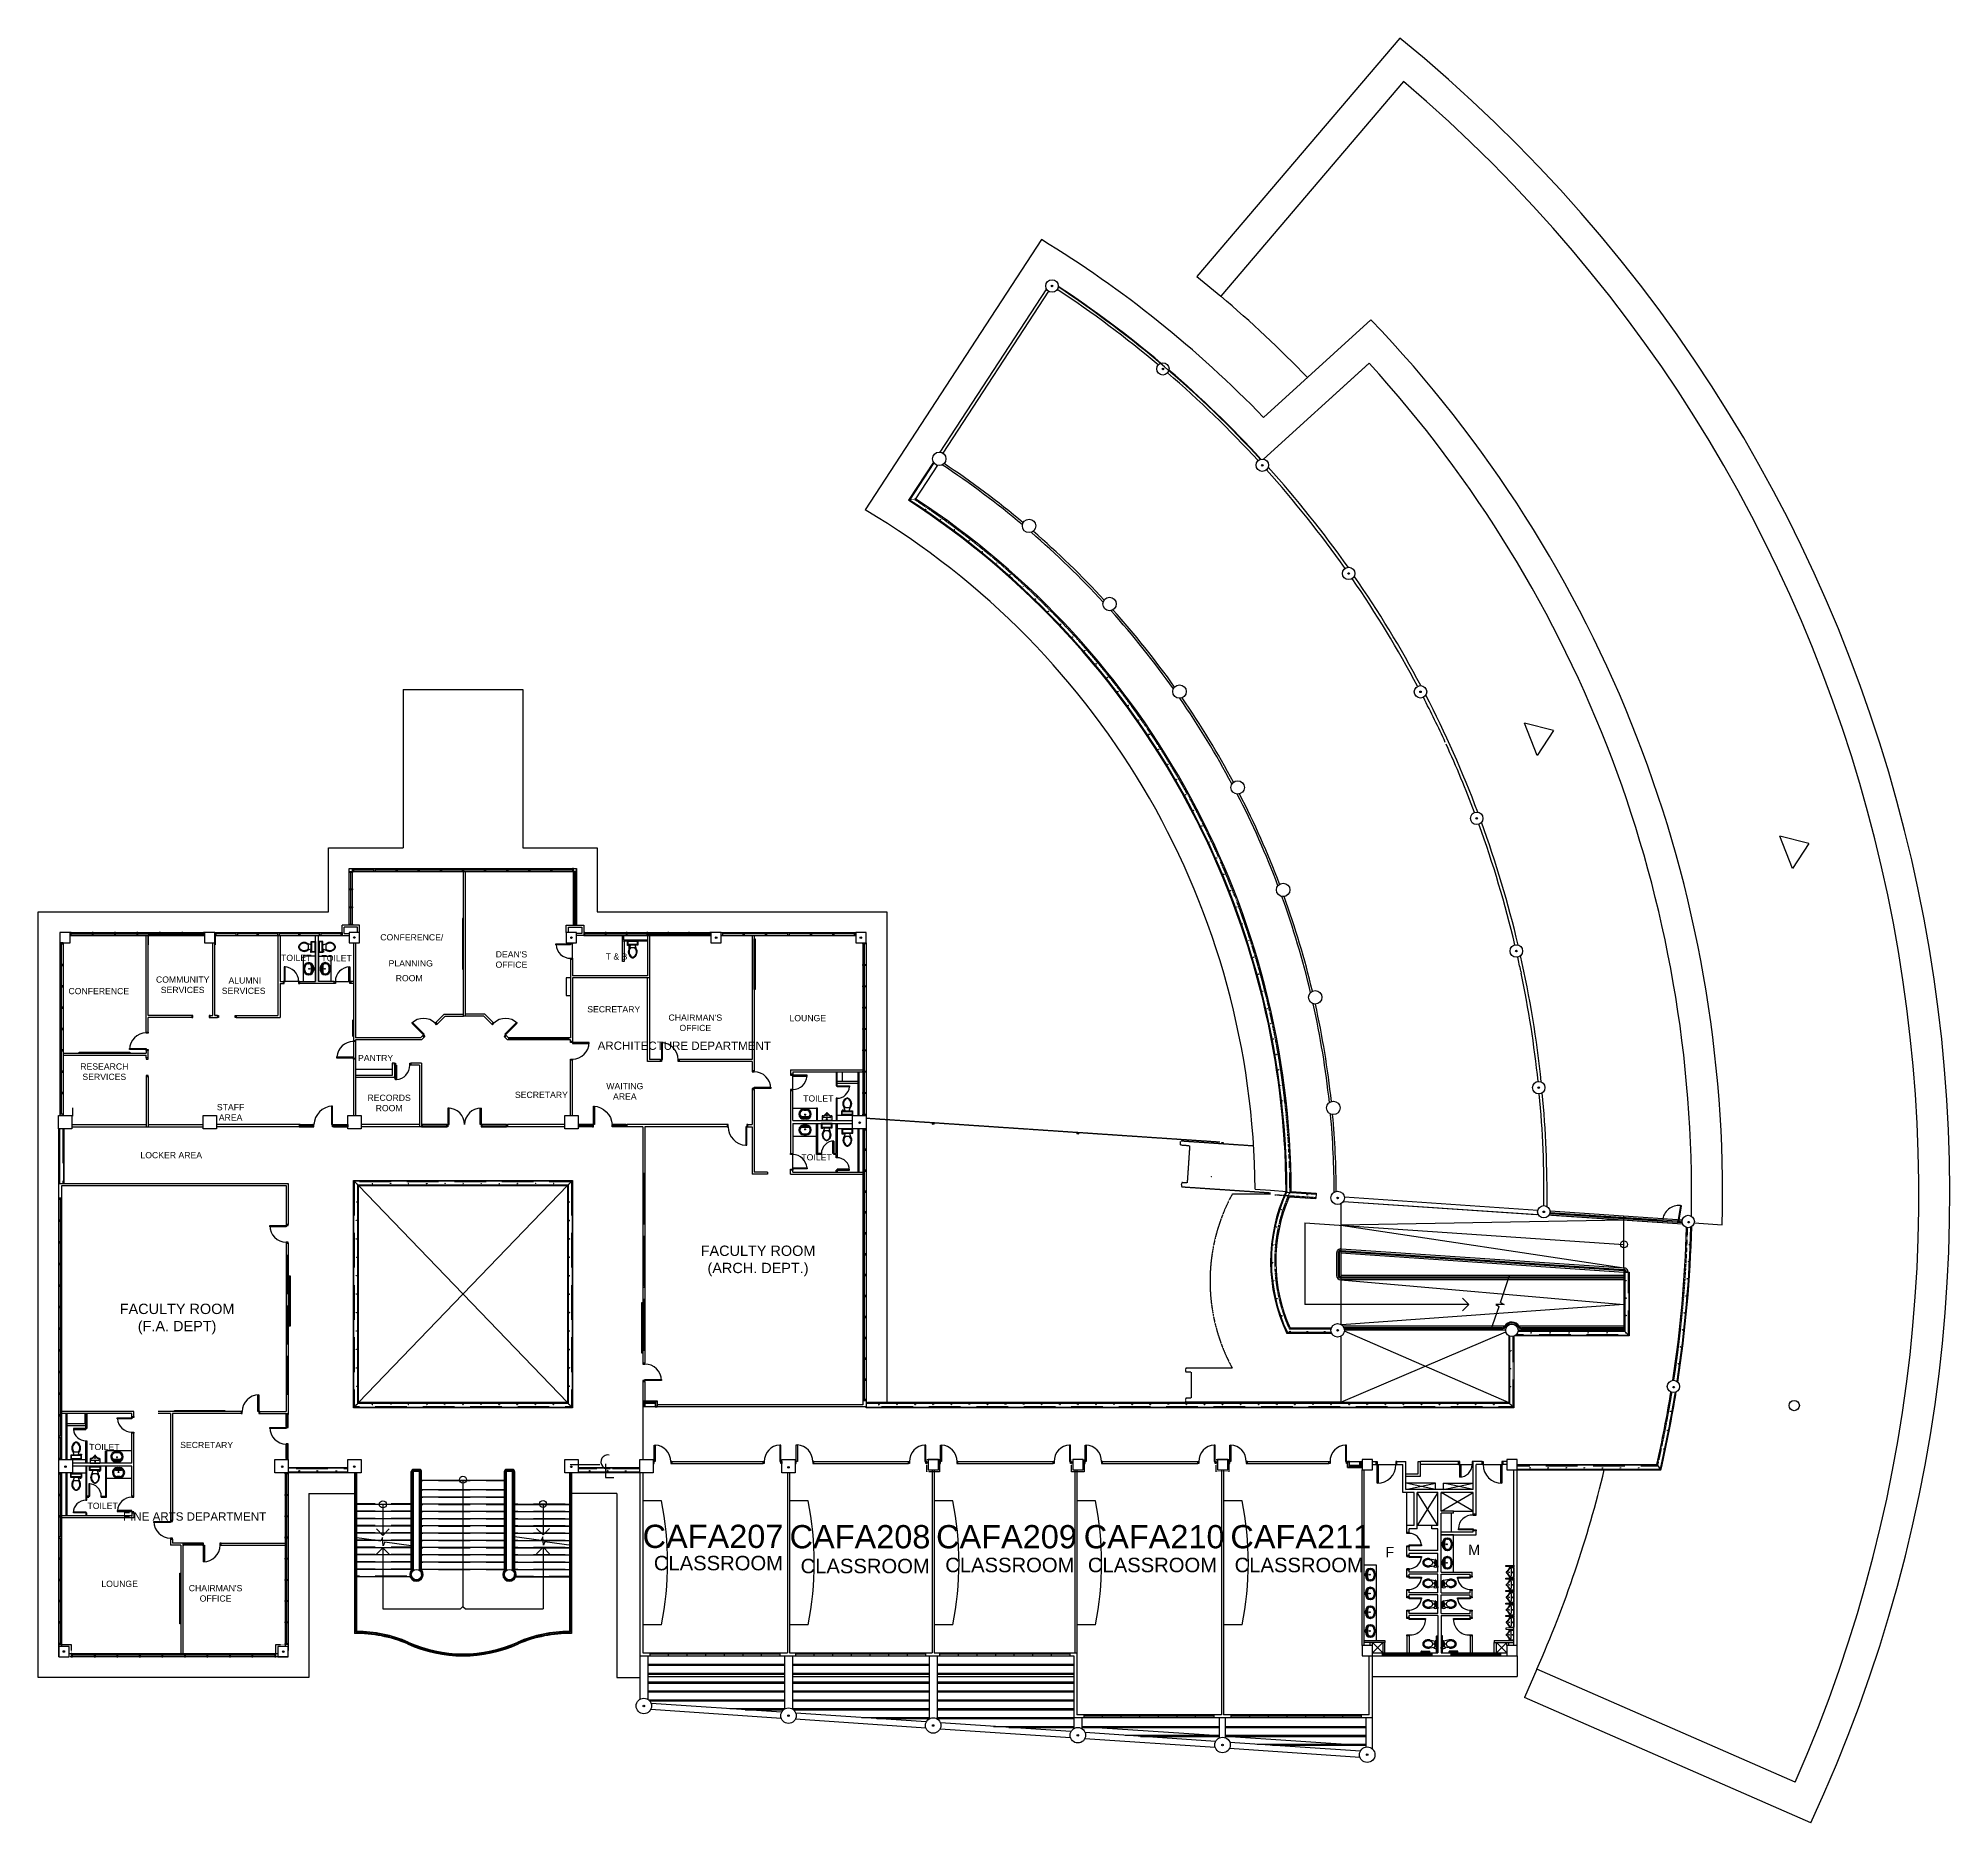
# Model space of a CAD drawing. Header units: millimetres. Extents: x -616979 to 2364082, y 43054 to 1637649.
# Drawn here: x -442820 to -350334, y 68673 to 155013 of the extents above; entities that cross this region are included whole.
import ezdxf

# ---------------------------------------------------------------- set-up
doc = ezdxf.new("R2010")
doc.units = ezdxf.units.MM
doc.linetypes.add('HIDDEN', pattern=[0.375, 0.25, -0.125])
for name, color, linetype in [('a-broken line', 8, 'HIDDEN'), ('a-columns', 7, 'Continuous'), ('a-door', 1, 'Continuous'), ('a-furniture', 1, 'Continuous'), ('a-label', 9, 'Continuous'), ('a-line', 7, 'Continuous'), ('a-plumbing fixtures', 7, 'Continuous'), ('a-railing', 254, 'Continuous'), ('a-ramp', 253, 'Continuous'), ('a-shading device', 7, 'Continuous'), ('a-stair', 7, 'Continuous'), ('a-wall', 5, 'Continuous'), ('a-window', 8, 'Continuous')]:
    doc.layers.add(name, color=color, linetype=linetype)
doc.styles.add('-kitz', font='arial.ttf')
doc.styles.add('style1', font='arial.ttf')

msp = doc.modelspace()

# ---------------------------------------------------------------- texts
at = {"layer": 'a-label', "linetype": 'Continuous', "style": '-kitz'}
for s, height, p in [('CONFERENCE/', 300, (-426270.32, 111364.574)), ('PLANNING', 300, (-425867.901, 110102.787)), ('ROOM', 300, (-425524.463, 109387.753)), ('CONFERENCE', 300, (-441356.126, 108762.849)), ('ARCHITECTURE DEPARTMENT', 400, (-415753.8, 106070.482)), ('FINE ARTS DEPARTMENT', 400, (-438712.302, 83293.56)), ('LOUNGE', 300, (-439766.494, 80084.172))]:
    msp.add_text(s, height=height, rotation=359.96656511, dxfattribs=at).set_placement(p)
at = {"layer": 'a-label', "color": 5, "style": 'style1'}
for s, p in [('CAFA207', (-413579.161, 81967.763)), ('CAFA208', (-406466.623, 81951.374)), ('CAFA209', (-399378.135, 81951.374)), ('CAFA210', (-392234.678, 81951.374)), ('CAFA211', (-385139.954, 81951.374))]:
    msp.add_text(s, height=1125, dxfattribs=at).set_placement(p)
at = {"layer": 'a-label', "color": 7, "style": '-kitz'}
for p in [(-413033.703, 80887.571), (-405934.583, 80744.797), (-398934.894, 80795.446), (-392033.703, 80795.446), (-384933.703, 80795.446)]:
    msp.add_text('CLASSROOM', height=700, dxfattribs=at).set_placement(p)
at = {"layer": 'a-label', "style": '-kitz'}
for s, p in [('F ', (-377639.092, 81519.251)), ('M', (-373636.911, 81624.188))]:
    msp.add_text(s, height=500, dxfattribs=at).set_placement(p)
at = {"layer": 'a-label', "linetype": 'Continuous', "char_height": 300, "attachment_point": 2, "rotation": 359.96656511, "style": '-kitz'}
for s, insert, width in [('{\\fArial|b0|i0|c0|p34;TOILET}', (-430337.014, 110667.029), 2370.5), ('{\\fArial|b0|i0|c0|p34;TOILET}', (-428383.517, 110656.121), 2370.5), ("{\\fArial|b0|i0|c0|p34;DEAN'S\\POFFICE}", (-419924.274, 110840.466), 2370.5), ('COMMUNITY SERVICES', (-435830.692, 109618.302), 2370.5), (' ALUMNI SERVICES', (-432880.263, 109575.118), 2370.5), ('{\\fArial|b0|i0|c0|p34;SECRETARY}', (-414974.673, 108182.418), 2370.5), ("{\\fArial|b0|i0|c0|p34;CHAIRMAN'S OFFICE}", (-411027.211, 107778.761), 2370.5), ('{\\fArial|b0|i0|c0|p34;LOUNGE}', (-405586.972, 107754.571), 2370.5), ('{\\fArial|b0|i0|c0|p34;PANTRY}', (-426498.027, 105825.823), 2370.5), ('RESEARCH SERVICES', (-439622.16, 105413.914), 2370.5), ('{\\fArial|b0|i0|c0|p34;RECORDS ROOM}', (-425841.508, 103900.391), 2370.5), ('{\\fArial|b0|i0|c0|p34;SECRETARY}', (-418474.114, 104042.627), 2370.5), ('{\\fArial|b0|i0|c0|p34;WAITING\\PAREA}', (-414438.805, 104463.317), 2370.5), ('{\\fArial|b0|i0|c0|p34;TOILET}', (-405076.542, 103867.75), 2370.5), ('{\\fArial|b0|i0|c0|p34;STAFF AREA}', (-433513.015, 103445.093), 2370.5), ('LOCKER AREA', (-436384.287, 101124.2), 3423.82307), ('{\\fArial|b0|i0|c0|p34;TOILET}', (-405161.775, 101019.433), 2370.5), ('{\\fArial|b0|i0|c0|p34;TOILET}', (-439617.81, 87006.445), 2370.5), ('{\\fArial|b0|i0|c0|p34;TOILET}', (-439703.044, 84158.128), 2370.5), ("{\\fArial|b0|i0|c0|p34;CHAIRMAN'S OFFICE}", (-434239.129, 80172.986), 2370.5)]:
    msp.add_mtext(s, dxfattribs=dict(at, insert=insert, width=width))
at = {"layer": 'a-label', "linetype": 'Continuous', "insert": (-414837.96, 110735.874), "char_height": 300, "width": 2370.5, "attachment_point": 2, "style": '-kitz'}
msp.add_mtext('T & B', dxfattribs=at)
at = {"layer": 'a-label', "char_height": 500, "width": 6559.2, "attachment_point": 2, "style": '-kitz'}
for s, insert in [('{\\fArial|b0|i0|c0|p34;FACULTY ROOM\\P(ARCH. DEPT.)}', (-407993.887, 96598.87)), ('FACULTY ROOM\\P(F.A. DEPT)', (-436101.01, 93787.07))]:
    msp.add_mtext(s, dxfattribs=dict(at, insert=insert))
at = {"layer": 'a-label', "insert": (-434671.257, 87100.879), "char_height": 300, "width": 2370.5, "attachment_point": 2, "rotation": 359.96656511, "style": '-kitz'}
msp.add_mtext('{\\fArial|b0|i0|c0|p34;SECRETARY}', dxfattribs=at)

# ---------------------------------------------------------------- blocks, each defined once
blk = doc.blocks.new('A$C78FB60C7')
at = {"layer": 'a-door'}
blk.add_lwpolyline([(-0.792, 0.1), (-0.742, 0.1), (-0.742, 1), (-0.792, 1)], close=True, dxfattribs=at)
blk.add_arc((-0.675, 0.032), 0.97, 94.00375, 176.00262, dxfattribs=at)
at = {"layer": 'a-wall'}
for p, q in [((-0.56, 0.1), (0, 0.1)), ((-0.56, 0), (0, 0))]:
    blk.add_line(p, q, dxfattribs=at)
at = {"layer": 'a-window', "color": 8}
for p, q in [((-2.3, 0.1), (-1.692, 0.1)), ((-2.3, 0.05), (-1.692, 0.05)), ((-0.692, 0.1), (-0.05, 0.1)), ((-0.692, 0.05), (-0.05, 0.05)), ((-2.3, 0), (-1.692, 0)), ((-0.692, 0), (-0.05, 0))]:
    blk.add_line(p, q, dxfattribs=at)
at = {"layer": 'a-window', "color": 7}
for points in [[(-2.3, 0.1), (-2.35, 0.1), (-2.35, 0), (-2.3, 0)], [(-1.642, 0.1), (-1.692, 0.1), (-1.692, 0), (-1.642, 0)], [(-0.742, 0.1), (-0.692, 0.1), (-0.692, 0), (-0.742, 0)], [(-0.05, 0.1), (0, 0.1), (0, 0), (-0.05, 0)]]:
    blk.add_lwpolyline(points, close=True, dxfattribs=at)

# ---------------------------------------------------------------- hatches: boundary and pattern name
at = {"layer": 'a-wall'}
for points in [[(-376967.135, 76809.271), (-376967.135, 76814.271), (-376992.135, 76814.271), (-376992.135, 76839.271), (-376997.135, 76839.271), (-376997.135, 76814.271), (-377027.135, 76814.271), (-377027.135, 76809.271)], [(-376967.135, 76809.271), (-376967.135, 76814.271), (-376992.135, 76814.271), (-376992.135, 76839.271), (-376997.135, 76839.271), (-376997.135, 76814.271), (-377027.135, 76814.271), (-377027.135, 76809.271)], [(-376567.135, 76809.271), (-376567.135, 76814.271), (-376592.135, 76814.271), (-376592.135, 76839.271), (-376597.135, 76839.271), (-376597.135, 76814.271), (-376627.135, 76814.271), (-376627.135, 76809.271)], [(-376567.135, 76809.271), (-376567.135, 76814.271), (-376592.135, 76814.271), (-376592.135, 76839.271), (-376597.135, 76839.271), (-376597.135, 76814.271), (-376627.135, 76814.271), (-376627.135, 76809.271)], [(-375399.635, 76814.271), (-375424.635, 76814.271), (-375424.635, 76809.271), (-375394.635, 76809.271), (-375394.635, 76839.271), (-375399.635, 76839.271)], [(-375399.635, 76814.271), (-375424.635, 76814.271), (-375424.635, 76809.271), (-375394.635, 76809.271), (-375394.635, 76839.271), (-375399.635, 76839.271)], [(-374464.635, 76839.271), (-374469.635, 76839.271), (-374469.635, 76809.271), (-374439.635, 76809.271), (-374439.635, 76814.271), (-374464.635, 76814.271)], [(-374464.635, 76839.271), (-374469.635, 76839.271), (-374469.635, 76809.271), (-374439.635, 76809.271), (-374439.635, 76814.271), (-374464.635, 76814.271)], [(-373642.135, 76809.271), (-373642.135, 76814.271), (-373667.135, 76814.271), (-373667.135, 76839.271), (-373672.135, 76839.271), (-373672.135, 76814.271), (-373702.135, 76814.271), (-373702.135, 76809.271)], [(-373642.135, 76809.271), (-373642.135, 76814.271), (-373667.135, 76814.271), (-373667.135, 76839.271), (-373672.135, 76839.271), (-373672.135, 76814.271), (-373702.135, 76814.271), (-373702.135, 76809.271)], [(-373242.135, 76809.271), (-373242.135, 76814.271), (-373267.135, 76814.271), (-373267.135, 76839.271), (-373272.135, 76839.271), (-373272.135, 76814.271), (-373302.135, 76814.271), (-373302.135, 76809.271)], [(-373242.135, 76809.271), (-373242.135, 76814.271), (-373267.135, 76814.271), (-373267.135, 76839.271), (-373272.135, 76839.271), (-373272.135, 76814.271), (-373302.135, 76814.271), (-373302.135, 76809.271)], [(-372074.635, 76814.271), (-372099.635, 76814.271), (-372099.635, 76809.271), (-372069.635, 76809.271), (-372069.635, 76839.271), (-372074.635, 76839.271)], [(-372074.635, 76814.271), (-372099.635, 76814.271), (-372099.635, 76809.271), (-372069.635, 76809.271), (-372069.635, 76839.271), (-372074.635, 76839.271)]]:
    msp.add_hatch(color=256, dxfattribs=at).paths.add_polyline_path(points)
at = {"layer": 'a-window'}
for points in [[(-377789.635, 76839.271), (-377794.635, 76839.271), (-377794.635, 76809.271), (-377764.635, 76809.271), (-377764.635, 76814.271), (-377789.635, 76814.271)], [(-377789.635, 76839.271), (-377794.635, 76839.271), (-377794.635, 76809.271), (-377764.635, 76809.271), (-377764.635, 76814.271), (-377789.635, 76814.271)], [(-377367.135, 76809.271), (-377367.135, 76814.271), (-377392.135, 76814.271), (-377392.135, 76839.271), (-377397.135, 76839.271), (-377397.135, 76814.271), (-377427.135, 76814.271), (-377427.135, 76809.271)], [(-377367.135, 76809.271), (-377367.135, 76814.271), (-377392.135, 76814.271), (-377392.135, 76839.271), (-377397.135, 76839.271), (-377397.135, 76814.271), (-377427.135, 76814.271), (-377427.135, 76809.271)], [(-376167.135, 76809.271), (-376167.135, 76814.271), (-376192.135, 76814.271), (-376192.135, 76839.271), (-376197.135, 76839.271), (-376197.135, 76814.271), (-376227.135, 76814.271), (-376227.135, 76809.271)], [(-376167.135, 76809.271), (-376167.135, 76814.271), (-376192.135, 76814.271), (-376192.135, 76839.271), (-376197.135, 76839.271), (-376197.135, 76814.271), (-376227.135, 76814.271), (-376227.135, 76809.271)], [(-375767.135, 76809.271), (-375767.135, 76814.271), (-375792.135, 76814.271), (-375792.135, 76839.271), (-375797.135, 76839.271), (-375797.135, 76814.271), (-375827.135, 76814.271), (-375827.135, 76809.271)], [(-375767.135, 76809.271), (-375767.135, 76814.271), (-375792.135, 76814.271), (-375792.135, 76839.271), (-375797.135, 76839.271), (-375797.135, 76814.271), (-375827.135, 76814.271), (-375827.135, 76809.271)], [(-374042.135, 76809.271), (-374042.135, 76814.271), (-374067.135, 76814.271), (-374067.135, 76839.271), (-374072.135, 76839.271), (-374072.135, 76814.271), (-374102.135, 76814.271), (-374102.135, 76809.271)], [(-374042.135, 76809.271), (-374042.135, 76814.271), (-374067.135, 76814.271), (-374067.135, 76839.271), (-374072.135, 76839.271), (-374072.135, 76814.271), (-374102.135, 76814.271), (-374102.135, 76809.271)], [(-372842.135, 76809.271), (-372842.135, 76814.271), (-372867.135, 76814.271), (-372867.135, 76839.271), (-372872.135, 76839.271), (-372872.135, 76814.271), (-372902.135, 76814.271), (-372902.135, 76809.271)], [(-372842.135, 76809.271), (-372842.135, 76814.271), (-372867.135, 76814.271), (-372867.135, 76839.271), (-372872.135, 76839.271), (-372872.135, 76814.271), (-372902.135, 76814.271), (-372902.135, 76809.271)], [(-372442.135, 76809.271), (-372442.135, 76814.271), (-372467.135, 76814.271), (-372467.135, 76839.271), (-372472.135, 76839.271), (-372472.135, 76814.271), (-372502.135, 76814.271), (-372502.135, 76809.271)], [(-372442.135, 76809.271), (-372442.135, 76814.271), (-372467.135, 76814.271), (-372467.135, 76839.271), (-372472.135, 76839.271), (-372472.135, 76814.271), (-372502.135, 76814.271), (-372502.135, 76809.271)]]:
    msp.add_hatch(color=8, dxfattribs=at).paths.add_polyline_path(points)

# ---------------------------------------------------------------- linework, layer by layer
at = {"lineweight": 5}
msp.add_point((-386058.935, 99928.686), dxfattribs=at)
at = {"layer": 'a-broken line', "color": 8, "linetype": 'HIDDEN', "ltscale": 2}
for p, q in [((-425689.784, 105124.442), (-427469.635, 105124.442)), ((-402773.018, 102768.762), (-385657.416, 101615.092)), ((-387559.35, 101453.144), (-387545.897, 101652.691)), ((-387110.369, 101422.876), (-387559.35, 101453.144)), ((-387544.766, 101669.469), (-384016.887, 101431.674)), ((-383194.635, 99081.114), (-385054.972, 99081.114)), ((-379800.297, 92210.957), (-379800.297, 89024.271)), ((-387294.636, 90674.442), (-387319.636, 90574.442)), ((-385054.972, 90674.442), (-387294.636, 90674.442)), ((-387319.636, 90574.442), (-387294.636, 90474.442)), ((-387044.636, 90474.442), (-387294.636, 90474.442)), ((-387044.636, 90474.442), (-387044.636, 89224.271)), ((-413569.635, 88799.271), (-413569.635, 86249.406)), ((-387294.636, 89224.271), (-387319.636, 89124.271)), ((-387319.636, 89124.271), (-387294.636, 89024.271)), ((-387044.636, 89224.271), (-387294.636, 89224.271)), ((-379800.297, 89024.271), (-387294.636, 89024.271))]:
    msp.add_line(p, q, dxfattribs=at)
msp.add_lwpolyline([(-387110.369, 101422.876), (-387231.443, 99626.953), (-387482.008, 99643.845), (-387513.677, 99545.753), (-387495.46, 99444.298), (-383194.635, 99154.354)], dxfattribs=at)
msp.add_arc((-377336.552, 94877.778), 8788.746, 151.42795193, 208.57204807, dxfattribs=at)
at = {"layer": 'a-columns'}
for points in [[(-441769.635, 111749.271), (-441769.635, 111249.271), (-441269.635, 111249.271), (-441269.635, 111749.271)], [(-434769.635, 111749.271), (-434769.635, 111249.271), (-434269.635, 111249.271), (-434269.635, 111749.271)], [(-427769.635, 111749.271), (-427769.635, 111249.271), (-427269.635, 111249.271), (-427269.635, 111749.271)], [(-417269.635, 111749.271), (-417269.635, 111249.271), (-416769.635, 111249.271), (-416769.635, 111749.271)], [(-409769.635, 111749.271), (-410269.635, 111749.271), (-410269.635, 111249.271), (-409769.635, 111249.271)], [(-403269.635, 111749.271), (-403269.635, 111249.271), (-402769.635, 111249.271), (-402769.635, 111749.271)], [(-441844.635, 102899.271), (-441194.635, 102899.271), (-441194.635, 102249.271), (-441844.635, 102249.271)], [(-434844.635, 102899.271), (-434194.635, 102899.271), (-434194.635, 102249.271), (-434844.635, 102249.271)], [(-427844.635, 102899.271), (-427194.635, 102899.271), (-427194.635, 102249.271), (-427844.635, 102249.271)], [(-417344.635, 102899.271), (-416694.635, 102899.271), (-416694.635, 102249.271), (-417344.635, 102249.271)], [(-403419.635, 102899.442), (-402769.635, 102899.442), (-402769.635, 102249.442), (-403419.635, 102249.442)], [(-441819.635, 86249.406), (-441169.635, 86249.406), (-441169.635, 85599.406), (-441819.635, 85599.406)], [(-431369.635, 86249.101), (-430719.635, 86249.101), (-430719.635, 85599.101), (-431369.635, 85599.101)], [(-413719.635, 86249.101), (-413069.635, 86249.101), (-413069.635, 85599.101), (-413719.635, 85599.101)], [(-406844.635, 86249.101), (-406194.635, 86249.101), (-406194.635, 85599.101), (-406844.635, 85599.101)], [(-399269.635, 86249.101), (-399769.635, 86249.101), (-399769.635, 85749.101), (-399269.635, 85749.101)], [(-392269.635, 86249.101), (-392769.635, 86249.101), (-392769.635, 85749.101), (-392269.635, 85749.101)], [(-385269.635, 86249.101), (-385769.635, 86249.101), (-385769.635, 85749.101), (-385269.635, 85749.101)], [(-378269.635, 86249.101), (-378769.635, 86249.101), (-378769.635, 85749.101), (-378269.635, 85749.101)], [(-371269.635, 86249.101), (-371769.635, 86249.101), (-371769.635, 85749.101), (-371269.635, 85749.101)], [(-441319.635, 77199.271), (-441819.635, 77199.271), (-441819.635, 76699.271), (-441319.635, 76699.271)], [(-430719.635, 77199.271), (-431219.635, 77199.271), (-431219.635, 76699.271), (-430719.635, 76699.271)], [(-378269.635, 77249.271), (-378769.635, 77249.271), (-378769.635, 76749.271), (-378269.635, 76749.271)], [(-371269.635, 77249.271), (-371769.635, 77249.271), (-371769.635, 76749.271), (-371269.635, 76749.271)]]:
    msp.add_lwpolyline(points, close=True, dxfattribs=at)
at = {"layer": 'a-columns', "color": 0}
for points in [[(-427844.635, 86249.101), (-427194.635, 86249.101), (-427194.635, 85599.101), (-427844.635, 85599.101)], [(-417344.635, 86249.101), (-416694.635, 86249.101), (-416694.635, 85599.101), (-417344.635, 85599.101)]]:
    msp.add_lwpolyline(points, close=True, dxfattribs=at)
at = {"layer": 'a-columns', "linetype": 'HIDDEN'}
for points in [[(-399819.635, 86249.101), (-399219.635, 86249.101), (-399219.635, 85649.101), (-399819.635, 85649.101)], [(-392819.635, 86249.101), (-392219.635, 86249.101), (-392219.635, 85649.101), (-392819.635, 85649.101)], [(-385819.635, 86249.101), (-385219.635, 86249.101), (-385219.635, 85649.101), (-385819.635, 85649.101)], [(-441819.635, 77299.271), (-441219.635, 77299.271), (-441219.635, 76699.271), (-441819.635, 76699.271)], [(-431319.635, 77299.271), (-430719.635, 77299.271), (-430719.635, 76699.271), (-431319.635, 76699.271)]]:
    msp.add_lwpolyline(points, close=True, dxfattribs=at)
at = {"layer": 'a-columns'}
for centre, radius in [((-393769.911, 143025.727), 300), ((-388404.794, 139014.988), 300), ((-399225.133, 134664.152), 325), ((-383594.286, 134353.495), 300), ((-394880.702, 131416.436), 325), ((-379416.764, 129117.197), 300), ((-390985.369, 127641.768), 325), ((-387602.6, 123401.649), 325), ((-375940.293, 123391.408), 300), ((-384787.51, 118765.163), 325), ((-373221.514, 117269.419), 300), ((-382585.965, 113807.852), 325), ((-371304.724, 110850.975), 300), ((-381033.834, 108610.485), 325), ((-370221.154, 104240.652), 300), ((-380156.408, 103257.741), 325), ((-379950.297, 98905.944), 325), ((-369972.945, 98233.313), 300), ((-362988.798, 97762.472), 300), ((-379950.297, 92499.271), 325), ((-371519.635, 92499.271), 300), ((-363704.38, 89784.354), 300), ((-357860.587, 88860.16), 250), ((-413519.635, 74324.271), 375), ((-406519.635, 73852.361), 375), ((-399519.635, 73380.451), 375), ((-392519.635, 72908.541), 375), ((-385519.635, 72436.631), 375), ((-378519.635, 71964.721), 375)]:
    msp.add_circle(centre, radius, dxfattribs=at)
at = {"layer": 'a-columns', "color": 0}
for centre in [(-424519.635, 80679.406), (-420019.635, 80679.406)]:
    msp.add_circle(centre, 250, dxfattribs=at)
at = {"layer": 'a-door'}
for p, q in [((-416969.635, 110499.271), (-416969.635, 111199.271)), ((-430219.635, 109381.771), (-430869.635, 109381.771)), ((-428444.635, 109381.771), (-427794.635, 109381.771)), ((-416969.635, 105573.291), (-417069.635, 105573.291)), ((-406317.599, 104149.04), (-406317.599, 104794.27)), ((-404169.635, 104325.774), (-404219.635, 104325.774)), ((-404169.635, 104325.774), (-404219.635, 104325.774)), ((-408532.135, 102449.442), (-408532.135, 102349.442)), ((-406317.599, 100354.614), (-406317.599, 100999.843)), ((-404169.635, 100249.442), (-404219.635, 100249.442)), ((-412169.635, 86149.225), (-412169.635, 86049.225)), ((-378083.831, 86149.101), (-378083.831, 85999.101)), ((-374096.331, 85999.101), (-374096.331, 86149.101)), ((-371958.831, 86149.101), (-371958.831, 85999.101)), ((-373396.331, 83599.271), (-373246.331, 83599.271)), ((-373371.331, 83599.271), (-373271.331, 83599.271)), ((-376496.331, 82724.271), (-376596.331, 82724.271)), ((-373246.331, 82799.271), (-373396.331, 82799.271)), ((-376496.331, 82024.271), (-376596.331, 82024.271)), ((-376596.331, 81611.771), (-376596.331, 81561.771)), ((-376496.331, 81611.771), (-376596.331, 81611.771)), ((-376596.331, 81561.771), (-376496.331, 81561.771)), ((-376496.331, 81561.771), (-376496.331, 81611.771)), ((-376596.331, 80961.771), (-376596.331, 80911.771)), ((-376496.331, 80961.771), (-376596.331, 80961.771)), ((-376596.331, 80911.771), (-376496.331, 80911.771)), ((-376496.331, 80611.771), (-376596.331, 80611.771)), ((-376496.331, 80911.771), (-376496.331, 80961.771)), ((-373446.331, 80611.771), (-373546.331, 80611.771)), ((-376496.331, 79911.771), (-376596.331, 79911.771)), ((-376496.331, 79611.771), (-376596.331, 79611.771)), ((-373446.331, 79911.771), (-373546.331, 79911.771)), ((-373446.331, 79611.771), (-373546.331, 79611.771)), ((-376496.331, 78911.771), (-376596.331, 78911.771)), ((-373446.331, 78911.771), (-373546.331, 78911.771)), ((-376496.331, 78611.771), (-376596.331, 78611.771)), ((-376496.331, 77711.771), (-376596.331, 77711.771)), ((-373446.331, 78611.771), (-373546.331, 78611.771)), ((-373446.331, 77711.771), (-373546.331, 77711.771))]:
    msp.add_line(p, q, dxfattribs=at)
at = {"layer": 'a-door', "color": 8}
for p, q in [((-417069.635, 110449.271), (-416969.635, 110449.271)), ((-404169.635, 103725.774), (-404219.635, 103725.774)), ((-409482.135, 102449.442), (-409482.135, 102349.442)), ((-404928.372, 100999.442), (-404928.372, 101049.442)), ((-404169.635, 100849.442), (-404219.635, 100849.442)), ((-440519.635, 87750.603), (-440469.635, 87750.603)), ((-440519.635, 87750.603), (-440469.635, 87750.603)), ((-440519.635, 87150.603), (-440469.635, 87150.603)), ((-440519.635, 87150.603), (-440469.635, 87150.603)), ((-377083.831, 85999.101), (-377083.831, 86149.101)), ((-372958.831, 85999.101), (-372958.831, 86149.101)), ((-440519.635, 84274.271), (-440469.635, 84274.271)), ((-440519.635, 84274.271), (-440469.635, 84274.271)), ((-439769.635, 84424.271), (-439769.635, 84474.271)), ((-440519.635, 83674.271), (-440469.635, 83674.271)), ((-376496.331, 81611.771), (-376596.331, 81611.771)), ((-376496.331, 80911.771), (-376596.331, 80911.771))]:
    msp.add_line(p, q, dxfattribs=at)
at = {"layer": 'a-door', "color": 1}
for p, q in [((-378033.831, 85999.101), (-377133.831, 85999.101)), ((-373998.026, 85999.101), (-373446.331, 85999.101)), ((-372908.831, 85999.101), (-372008.831, 85999.101))]:
    msp.add_line(p, q, dxfattribs=at)
at = {"layer": 'a-door'}
for points in [[(-417769.635, 111194.501), (-417069.635, 111194.501), (-417069.635, 111144.501), (-417769.635, 111144.501)], [(-416969.635, 111199.271), (-417069.635, 111199.271), (-417069.635, 111249.271), (-416969.635, 111249.271)], [(-430919.635, 110081.771), (-430919.635, 109381.771), (-430869.635, 109381.771), (-430869.635, 110081.771)], [(-427744.635, 110081.771), (-427744.635, 109381.771), (-427794.635, 109381.771), (-427794.635, 110081.771)], [(-416969.635, 110449.271), (-417069.635, 110449.271), (-417069.635, 110499.271), (-416969.635, 110499.271)], [(-430969.635, 109381.771), (-430969.635, 109281.771), (-430919.635, 109281.771), (-430919.635, 109381.771)], [(-430219.635, 109381.771), (-430219.635, 109281.771), (-430169.635, 109281.771), (-430169.635, 109381.771)], [(-428444.635, 109381.771), (-428444.635, 109281.771), (-428494.635, 109281.771), (-428494.635, 109381.771)], [(-427694.635, 109381.771), (-427694.635, 109281.771), (-427744.635, 109281.771), (-427744.635, 109381.771)], [(-435344.635, 107729.771), (-435394.635, 107729.771), (-435394.635, 107629.771), (-435344.635, 107629.771)], [(-434499.513, 107729.771), (-434549.513, 107729.771), (-434549.513, 107629.771), (-434499.513, 107629.771)], [(-434139.757, 107729.771), (-434089.757, 107729.771), (-434089.757, 107629.771), (-434139.757, 107629.771)], [(-433294.635, 107729.771), (-433244.635, 107729.771), (-433244.635, 107629.771), (-433294.635, 107629.771)], [(-424179.523, 106790.181), (-424144.167, 106825.536), (-424709.853, 107391.222), (-424745.208, 107355.866)], [(-423617.286, 107352.417), (-423581.931, 107387.773), (-423511.22, 107317.062), (-423546.576, 107281.707)], [(-420771.985, 107352.417), (-420807.34, 107387.773), (-420878.051, 107317.062), (-420842.695, 107281.707)], [(-420209.748, 106790.181), (-420245.104, 106825.536), (-419679.418, 107391.222), (-419644.063, 107355.866)], [(-437600.135, 106879.771), (-437600.135, 106929.771), (-437500.135, 106929.771), (-437500.135, 106879.771)], [(-427469.635, 106473.291), (-427569.635, 106473.291), (-427569.635, 106523.291), (-427469.635, 106523.291)], [(-424214.878, 106754.826), (-424179.523, 106790.181), (-424108.812, 106719.47), (-424144.167, 106684.115)], [(-420174.393, 106754.826), (-420209.748, 106790.181), (-420280.459, 106719.47), (-420245.104, 106684.115)], [(-416969.635, 106473.291), (-416969.635, 106423.291), (-417069.635, 106423.291), (-417069.635, 106473.291)], [(-416969.635, 106423.291), (-416969.635, 106373.291), (-416169.635, 106373.291), (-416169.635, 106423.291)], [(-412658.511, 105600.271), (-412608.511, 105600.271), (-412608.511, 106400.271), (-412658.511, 106400.271)], [(-438400.135, 106134.649), (-437600.135, 106134.649), (-437600.135, 106084.649), (-438400.135, 106084.649)], [(-437600.135, 106034.649), (-437600.135, 106084.649), (-437500.135, 106084.649), (-437500.135, 106034.649)], [(-437600.135, 105674.893), (-437600.135, 105624.893), (-437500.135, 105624.893), (-437500.135, 105674.893)], [(-427569.635, 105673.291), (-428369.635, 105673.291), (-428369.635, 105723.291), (-427569.635, 105723.291)], [(-427469.635, 105623.291), (-427569.635, 105623.291), (-427569.635, 105673.291), (-427469.635, 105673.291)], [(-416969.635, 105623.291), (-416969.635, 105573.291), (-417069.635, 105573.291), (-417069.635, 105623.291)], [(-412708.511, 105600.271), (-412658.511, 105600.271), (-412658.511, 105500.271), (-412708.511, 105500.271)], [(-411863.389, 105600.271), (-411813.389, 105600.271), (-411813.389, 105500.271), (-411863.389, 105500.271)], [(-437600.135, 104829.771), (-437600.135, 104779.771), (-437500.135, 104779.771), (-437500.135, 104829.771)], [(-425589.784, 105324.442), (-425589.784, 105424.442), (-425539.784, 105424.442), (-425539.784, 105324.442)], [(-425539.784, 104624.442), (-425539.784, 105324.442), (-425489.784, 105324.442), (-425489.784, 104624.442)], [(-424839.784, 105324.442), (-424839.784, 105424.442), (-424789.784, 105424.442), (-424789.784, 105324.442)], [(-408182.135, 105000.271), (-408182.135, 105050.271), (-408282.135, 105050.271), (-408282.135, 105000.271)], [(-406317.599, 104899.04), (-406417.599, 104899.04), (-406417.599, 104849.04), (-406317.599, 104849.04)], [(-405617.599, 104844.27), (-406317.599, 104844.27), (-406317.599, 104794.27), (-405617.599, 104794.27)], [(-408182.135, 104155.149), (-408182.135, 104205.149), (-408282.135, 104205.149), (-408282.135, 104155.149)], [(-408182.135, 104205.149), (-408182.135, 104255.149), (-407382.135, 104255.149), (-407382.135, 104205.149)], [(-406317.599, 104149.04), (-406417.599, 104149.04), (-406417.599, 104099.04), (-406317.599, 104099.04)], [(-404169.635, 104325.774), (-403569.635, 104325.774), (-403569.635, 104275.774), (-404169.635, 104275.774)], [(-428637.013, 102449.442), (-428587.013, 102449.442), (-428587.013, 103349.442), (-428637.013, 103349.442)], [(-422994.635, 102449.442), (-422944.635, 102449.442), (-422944.635, 103249.442), (-422994.635, 103249.442)], [(-421394.635, 102449.442), (-421444.635, 102449.442), (-421444.635, 103249.442), (-421394.635, 103249.442)], [(-409482.135, 102349.442), (-409432.135, 102349.442), (-409432.135, 102449.442), (-409482.135, 102449.442)], [(-408532.135, 102349.442), (-408582.135, 102349.442), (-408582.135, 101449.442), (-408532.135, 101449.442)], [(-408532.135, 102349.442), (-408482.135, 102349.442), (-408482.135, 102449.442), (-408532.135, 102449.442)], [(-406317.599, 100999.843), (-406417.599, 100999.843), (-406417.599, 101049.843), (-406317.599, 101049.843)], [(-404319.635, 101049.442), (-404369.635, 101049.442), (-404369.635, 101649.442), (-404319.635, 101649.442)], [(-406317.599, 100249.843), (-406417.599, 100249.843), (-406417.599, 100299.843), (-406317.599, 100299.843)], [(-405617.599, 100304.614), (-406317.599, 100304.614), (-406317.599, 100354.614), (-405617.599, 100354.614)], [(-404169.635, 100249.442), (-403569.635, 100249.442), (-403569.635, 100299.442), (-404169.635, 100299.442)], [(-430819.635, 97563.487), (-430819.635, 97513.487), (-431619.635, 97513.487), (-431619.635, 97563.487)], [(-430819.635, 97613.487), (-430819.635, 97563.487), (-430719.635, 97563.487), (-430719.635, 97613.487)], [(-430819.635, 96768.365), (-430819.635, 96718.365), (-430719.635, 96718.365), (-430719.635, 96768.365)], [(-413469.635, 90864.393), (-413469.635, 90914.393), (-413569.635, 90914.393), (-413569.635, 90864.393)], [(-413469.635, 90019.271), (-413469.635, 90069.271), (-413569.635, 90069.271), (-413569.635, 90019.271)], [(-413469.635, 90069.271), (-413469.635, 90119.271), (-412669.635, 90119.271), (-412669.635, 90069.271)], [(-432150.97, 88574.271), (-432200.97, 88574.271), (-432200.97, 89374.271), (-432150.97, 89374.271)], [(-438996.672, 88269.1), (-438296.672, 88269.1), (-438296.672, 88219.1), (-438996.672, 88219.1)], [(-438296.672, 88323.87), (-438196.672, 88323.87), (-438196.672, 88273.87), (-438296.672, 88273.87)], [(-432946.092, 88574.271), (-432996.092, 88574.271), (-432996.092, 88474.271), (-432946.092, 88474.271)], [(-432100.97, 88574.271), (-432150.97, 88574.271), (-432150.97, 88474.271), (-432100.97, 88474.271)], [(-440519.635, 87750.603), (-441119.635, 87750.603), (-441119.635, 87700.603), (-440519.635, 87700.603)], [(-438296.672, 87573.87), (-438196.672, 87573.87), (-438196.672, 87523.87), (-438296.672, 87523.87)], [(-430819.635, 87796.832), (-430819.635, 87746.832), (-431619.635, 87746.832), (-431619.635, 87796.832)], [(-430819.635, 87846.832), (-430819.635, 87796.832), (-430719.635, 87796.832), (-430719.635, 87846.832)], [(-430819.635, 87001.71), (-430819.635, 86951.71), (-430719.635, 86951.71), (-430719.635, 87001.71)], [(-413019.635, 86149.235), (-413019.635, 86949.235), (-412969.635, 86949.235), (-412969.635, 86149.235)], [(-406894.637, 86149.235), (-406894.657, 86949.235), (-406944.657, 86949.234), (-406944.637, 86149.234)], [(-406141.751, 86150.378), (-406141.751, 86950.378), (-406091.751, 86950.378), (-406091.751, 86150.378)], [(-399869.635, 86149.235), (-399869.635, 86949.235), (-399919.635, 86949.235), (-399919.635, 86149.235)], [(-399166.751, 86150.244), (-399166.751, 86950.244), (-399116.751, 86950.244), (-399116.751, 86150.244)], [(-392872.52, 86150.244), (-392872.52, 86950.244), (-392922.52, 86950.244), (-392922.52, 86150.244)], [(-392169.634, 86148.937), (-392169.681, 86948.937), (-392119.681, 86948.94), (-392119.634, 86148.94)], [(-385869.637, 86148.937), (-385869.637, 86948.937), (-385919.637, 86948.937), (-385919.637, 86148.937)], [(-385169.634, 86148.937), (-385169.634, 86948.937), (-385119.634, 86948.937), (-385119.634, 86148.937)], [(-379519.638, 86148.937), (-379519.638, 86948.937), (-379569.638, 86948.937), (-379569.638, 86148.937)], [(-413069.635, 86049.23), (-413019.635, 86049.23), (-413019.635, 86149.235), (-413069.635, 86149.235)], [(-412219.635, 86049.23), (-412169.635, 86049.23), (-412169.635, 86149.235), (-412219.635, 86149.235)], [(-407694.634, 86048.973), (-407744.634, 86048.973), (-407744.637, 86148.973), (-407694.637, 86148.973)], [(-406844.634, 86049.235), (-406894.634, 86049.235), (-406894.637, 86149.235), (-406844.637, 86149.235)], [(-406194.634, 86049.23), (-406144.634, 86049.23), (-406144.637, 86149.235), (-406194.637, 86149.235)], [(-405344.634, 86049.23), (-405294.634, 86049.23), (-405294.637, 86149.235), (-405344.637, 86149.235)], [(-400669.635, 86048.973), (-400719.635, 86048.973), (-400719.635, 86148.973), (-400669.635, 86148.973)], [(-399819.635, 86049.235), (-399869.635, 86049.235), (-399869.635, 86149.235), (-399819.635, 86149.235)], [(-399219.634, 86049.096), (-399169.634, 86049.096), (-399169.637, 86149.101), (-399219.637, 86149.101)], [(-398369.634, 86049.096), (-398319.634, 86049.096), (-398319.637, 86149.101), (-398369.637, 86149.101)], [(-393669.637, 86049.096), (-393719.637, 86049.096), (-393719.634, 86149.101), (-393669.634, 86149.101)], [(-392819.637, 86049.096), (-392869.637, 86049.096), (-392869.634, 86149.101), (-392819.634, 86149.101)], [(-392219.634, 86049.096), (-392169.634, 86049.096), (-392169.637, 86149.101), (-392219.637, 86149.101)], [(-391369.634, 86049.096), (-391319.634, 86049.096), (-391319.637, 86149.101), (-391369.637, 86149.101)], [(-386669.637, 86049.096), (-386719.637, 86049.096), (-386719.634, 86149.101), (-386669.634, 86149.101)], [(-385819.637, 86049.096), (-385869.637, 86049.096), (-385869.634, 86149.101), (-385819.634, 86149.101)], [(-385219.634, 86049.096), (-385169.634, 86049.096), (-385169.637, 86149.101), (-385219.637, 86149.101)], [(-384369.634, 86049.096), (-384319.634, 86049.096), (-384319.637, 86149.101), (-384369.637, 86149.101)], [(-380319.638, 86049.096), (-380369.638, 86049.096), (-380369.635, 86149.101), (-380319.635, 86149.101)], [(-379469.638, 86049.096), (-379519.638, 86049.096), (-379519.635, 86149.101), (-379469.635, 86149.101)], [(-378083.831, 86149.101), (-378033.831, 86149.101), (-378033.831, 85999.101), (-378083.831, 85999.101)], [(-377133.831, 85999.101), (-377083.831, 85999.101), (-377083.831, 86149.101), (-377133.831, 86149.101)], [(-374096.331, 85999.101), (-374046.331, 85999.101), (-374046.331, 86149.101), (-374096.331, 86149.101)], [(-373446.331, 85999.101), (-373396.331, 85999.101), (-373396.331, 86149.101), (-373446.331, 86149.101)], [(-372958.831, 86149.101), (-372908.831, 86149.101), (-372908.831, 85999.101), (-372958.831, 85999.101)], [(-372008.831, 85999.101), (-371958.831, 85999.101), (-371958.831, 86149.101), (-372008.831, 86149.101)], [(-378033.831, 85999.101), (-377985.526, 85999.101), (-377985.526, 85099.101), (-378033.831, 85099.101)], [(-373998.026, 85399.101), (-374046.331, 85399.101), (-374046.331, 85999.101), (-373998.026, 85999.101)], [(-372058.831, 85999.101), (-372008.831, 85999.101), (-372008.831, 85099.101), (-372058.831, 85099.101)], [(-440369.635, 84474.271), (-440319.635, 84474.271), (-440319.635, 85074.271), (-440369.635, 85074.271)], [(-438296.672, 84424.673), (-438196.672, 84424.673), (-438196.672, 84474.673), (-438296.672, 84474.673)], [(-440519.635, 83674.271), (-441119.635, 83674.271), (-441119.635, 83724.271), (-440519.635, 83724.271)], [(-438996.672, 83729.443), (-438296.672, 83729.443), (-438296.672, 83779.443), (-438996.672, 83779.443)], [(-438296.672, 83674.673), (-438196.672, 83674.673), (-438196.672, 83724.673), (-438296.672, 83724.673)], [(-436421.672, 83244.223), (-436421.672, 83194.223), (-437221.672, 83194.223), (-437221.672, 83244.223)], [(-436421.672, 83294.223), (-436421.672, 83244.223), (-436321.672, 83244.223), (-436321.672, 83294.223)], [(-373396.331, 83549.271), (-373246.331, 83549.271), (-373246.331, 83599.271), (-373396.331, 83599.271)], [(-436421.672, 82449.101), (-436421.672, 82399.101), (-436321.672, 82399.101), (-436321.672, 82449.101)], [(-376596.331, 82724.271), (-376496.331, 82724.271), (-376496.331, 82674.271), (-376596.331, 82674.271)], [(-374096.331, 82899.271), (-373396.331, 82899.271), (-373396.331, 82849.271), (-374096.331, 82849.271)], [(-373396.331, 82849.271), (-373246.331, 82849.271), (-373246.331, 82799.271), (-373396.331, 82799.271)], [(-434871.638, 82099.101), (-434821.638, 82099.101), (-434821.638, 82199.101), (-434871.638, 82199.101)], [(-434821.638, 82099.101), (-434771.638, 82099.101), (-434771.638, 81299.101), (-434821.638, 81299.101)], [(-434026.516, 82099.101), (-433976.516, 82099.101), (-433976.516, 82199.101), (-434026.516, 82199.101)], [(-376596.331, 82074.271), (-376496.331, 82074.271), (-376496.331, 82024.271), (-376596.331, 82024.271)], [(-376496.331, 82124.271), (-375896.331, 82124.271), (-375896.331, 82074.271), (-376496.331, 82074.271)], [(-376496.331, 81561.771), (-375896.331, 81561.771), (-375896.331, 81511.771), (-376496.331, 81511.771)], [(-376596.331, 80611.771), (-376496.331, 80611.771), (-376496.331, 80561.771), (-376596.331, 80561.771)], [(-376496.331, 80561.771), (-375896.331, 80561.771), (-375896.331, 80511.771), (-376496.331, 80511.771)], [(-374146.331, 80561.771), (-373546.331, 80561.771), (-373546.331, 80511.771), (-374146.331, 80511.771)], [(-373546.331, 80611.771), (-373446.331, 80611.771), (-373446.331, 80561.771), (-373546.331, 80561.771)], [(-376596.331, 79961.771), (-376496.331, 79961.771), (-376496.331, 79911.771), (-376596.331, 79911.771)], [(-376596.331, 79611.771), (-376496.331, 79611.771), (-376496.331, 79561.771), (-376596.331, 79561.771)], [(-376496.331, 79561.771), (-375896.331, 79561.771), (-375896.331, 79511.771), (-376496.331, 79511.771)], [(-374146.331, 79561.771), (-373546.331, 79561.771), (-373546.331, 79511.771), (-374146.331, 79511.771)], [(-373546.331, 79961.771), (-373446.331, 79961.771), (-373446.331, 79911.771), (-373546.331, 79911.771)], [(-373546.331, 79611.771), (-373446.331, 79611.771), (-373446.331, 79561.771), (-373546.331, 79561.771)], [(-376596.331, 78961.771), (-376496.331, 78961.771), (-376496.331, 78911.771), (-376596.331, 78911.771)], [(-373546.331, 78961.771), (-373446.331, 78961.771), (-373446.331, 78911.771), (-373546.331, 78911.771)], [(-376596.331, 78611.771), (-376496.331, 78611.771), (-376496.331, 78561.771), (-376596.331, 78561.771)], [(-376596.331, 77761.771), (-376496.331, 77761.771), (-376496.331, 77711.771), (-376596.331, 77711.771)], [(-376496.331, 78561.771), (-375698.026, 78561.771), (-375698.026, 78511.771), (-376496.331, 78511.771)], [(-374346.331, 78561.771), (-373546.331, 78561.771), (-373546.331, 78511.771), (-374346.331, 78511.771)], [(-373546.331, 78611.771), (-373446.331, 78611.771), (-373446.331, 78561.771), (-373546.331, 78561.771)], [(-373546.331, 77761.771), (-373446.331, 77761.771), (-373446.331, 77711.771), (-373546.331, 77711.771)]]:
    msp.add_lwpolyline(points, close=True, dxfattribs=at)
at = {"layer": 'a-door', "color": 8}
for points in [[(-376596.331, 81611.771), (-376496.331, 81611.771), (-376496.331, 81561.771), (-376596.331, 81561.771)], [(-376596.331, 80961.771), (-376496.331, 80961.771), (-376496.331, 80911.771), (-376596.331, 80911.771)]]:
    msp.add_lwpolyline(points, close=True, dxfattribs=at)
at = {"layer": 'a-door'}
for centre, radius, start, end in [((-417069.635, 111194.501), 695.23, 184.08561678, 270), ((-430919.635, 109381.771), 700, 360, 90), ((-427744.635, 109381.771), 700, 90, 180), ((-424179.523, 106790.181), 800, 45, 135), ((-420209.748, 106790.181), 800, 45, 135), ((-437600.135, 106084.649), 800, 90, 180), ((-427569.635, 105673.291), 800, 90, 176.42366563), ((-416969.635, 106418.413), 800, 270, 0), ((-412658.511, 105600.271), 800, 0, 90), ((-425535.014, 105324.442), 695.23, 274.08561678, 0), ((-408182.135, 104205.149), 800, 0, 90), ((-406317.599, 104844.27), 695.23, 270, 355.91438322), ((-404169.635, 104325.774), 600, 270, 355.23635831), ((-428519.409, 102381.823), 969.986, 94.00375007, 176.00261648), ((-422994.635, 102449.442), 800, 0, 90), ((-421394.635, 102449.442), 800, 90, 180), ((-408532.135, 102349.442), 900, 180, 266.82016988), ((-406317.599, 100304.614), 695.23, 4.08561678, 90), ((-404319.635, 101049.442), 608.737, 90, 180), ((-404169.635, 100249.442), 600, 0, 90), ((-430819.635, 97563.487), 800, 180, 270), ((-413469.635, 90069.271), 800, 0, 90), ((-432150.97, 88574.271), 800, 90, 180), ((-438296.672, 88269.1), 695.23, 184.08561675, 269.99999997), ((-440519.635, 87750.603), 600, 184.76364166, 269.99999997), ((-430819.635, 87796.832), 800, 180, 270), ((-413022.521, 86148.093), 802.886, 0.08154711, 86.22323236), ((-406891.751, 86148.093), 802.886, 93.77817947, 179.91986471), ((-406144.637, 86149.235), 802.886, 0.08154711, 86.22323236), ((-399866.75, 86148.093), 802.886, 93.77676764, 179.91845289), ((-399169.637, 86149.101), 802.886, 0.08154711, 86.22323236), ((-392869.634, 86149.101), 802.886, 93.77676764, 179.91845289), ((-392172.52, 86147.794), 802.886, 0.08493018, 86.22661543), ((-385866.751, 86147.794), 802.886, 93.77676764, 179.91845289), ((-385172.52, 86147.794), 802.886, 0.08154711, 86.22323236), ((-379516.753, 86147.794), 802.886, 93.77676764, 179.91845289), ((-374046.331, 85999.101), 600, 270, 0), ((-372008.831, 85999.101), 900, 180, 270), ((-440519.635, 83674.271), 600, 89.99999997, 179.99999997), ((-440369.635, 84474.271), 600, 0, 89.99999997), ((-438296.672, 83729.443), 695.23, 89.99999997, 175.91438319), ((-436421.672, 83244.223), 800, 179.99999998, 269.99999998), ((-373461.236, 82917.246), 635.349, 84.1366337, 181.62117351), ((-376497.873, 82070.316), 603.958, 5.1254488, 89.85365704), ((-434821.638, 82099.101), 800, 270, 0), ((-376497.873, 81565.727), 603.958, 270.14634296, 354.8745512), ((-376499.568, 80565.727), 603.958, 270.14634296, 354.8745512), ((-373544.788, 80565.727), 603.958, 185.1254488, 269.85365704), ((-376499.568, 79565.727), 603.958, 270.14634296, 354.8745512), ((-373544.788, 79565.727), 603.958, 185.1254488, 269.85365704), ((-376453.961, 78516.436), 755.95, 266.65830526, 359.64647421), ((-373590.395, 78516.436), 755.95, 180.35352579, 273.34169474)]:
    msp.add_arc(centre, radius, start, end, dxfattribs=at)
at = {"layer": 'a-furniture', "color": 7}
for p, q in [((-408182.135, 108985.196), (-408182.135, 111434.801)), ((-408182.135, 111434.801), (-408132.135, 111434.801)), ((-408132.135, 111434.801), (-408132.135, 108985.196)), ((-408132.135, 108985.196), (-408182.135, 108985.196)), ((-430676.305, 95141.641), (-430626.305, 95141.641)), ((-430676.305, 92692.036), (-430676.305, 95141.641)), ((-430626.305, 95141.641), (-430626.305, 92692.036)), ((-413619.635, 93846.075), (-413569.635, 93846.075)), ((-413619.635, 91396.47), (-413619.635, 93846.075)), ((-413569.635, 93846.075), (-413569.635, 91396.47)), ((-430626.305, 92692.036), (-430676.305, 92692.036)), ((-413569.635, 91396.47), (-413619.635, 91396.47)), ((-436233.684, 88574.271), (-436233.684, 88624.271)), ((-436233.684, 88624.271), (-433784.079, 88624.271)), ((-433784.079, 88574.271), (-436233.684, 88574.271)), ((-433784.079, 88624.271), (-433784.079, 88574.271)), ((-435969.635, 78299.384), (-435969.635, 80748.989)), ((-435969.635, 80748.989), (-435919.635, 80748.989)), ((-435919.635, 80748.989), (-435919.635, 78299.384)), ((-435919.635, 78299.384), (-435969.635, 78299.384))]:
    msp.add_line(p, q, dxfattribs=at)
at = {"layer": 'a-furniture'}
for p, q in [((-427594.635, 106713.863), (-427594.635, 107513.863)), ((-441619.635, 105779.771), (-441619.635, 102899.271)), ((-402919.635, 105779.771), (-402919.635, 102899.271)), ((-441169.635, 103259.771), (-441169.635, 102854.771)), ((-430819.635, 96274.271), (-430819.635, 95174.271)), ((-430819.635, 95174.271), (-430819.635, 94074.271)), ((-430819.635, 95158.014), (-430819.635, 94058.014)), ((-430819.635, 94074.271), (-430819.635, 92974.271)), ((-430819.635, 94058.014), (-430819.635, 92958.014)), ((-430819.635, 92974.271), (-430819.635, 91874.271))]:
    msp.add_line(p, q, dxfattribs=at)
at = {"layer": 'a-furniture', "color": 8}
for p, q in [((-412669.635, 84249.339), (-413569.635, 84249.339)), ((-405569.635, 84249.339), (-406469.635, 84249.339)), ((-398569.635, 84249.339), (-399469.635, 84249.339)), ((-391669.635, 84249.339), (-392569.635, 84249.339)), ((-384569.635, 84249.339), (-385469.635, 84249.339)), ((-412669.635, 78249.339), (-413569.635, 78249.339)), ((-405569.635, 78249.339), (-406469.635, 78249.339)), ((-398569.635, 78249.339), (-399469.635, 78249.339)), ((-391669.635, 78249.339), (-392569.635, 78249.339)), ((-384569.635, 78249.339), (-385469.635, 78249.339))]:
    msp.add_line(p, q, dxfattribs=at)
at = {"layer": 'a-furniture', "color": 7}
for points in [[(-422294.635, 109973.979), (-422244.635, 109973.979), (-422244.635, 112423.584), (-422294.635, 112423.584)], [(-440834.688, 105904.771), (-440834.688, 105954.771), (-438385.083, 105954.771), (-438385.083, 105904.771)]]:
    msp.add_lwpolyline(points, close=True, dxfattribs=at)
at = {"layer": 'a-furniture', "color": 8}
for centre in [(-427519.635, 81249.339), (-420419.635, 81249.339), (-413419.635, 81249.339), (-406519.635, 81249.339), (-399419.635, 81249.339)]:
    msp.add_arc(centre, 15150, 348.57881372, 11.42118628, dxfattribs=at)
at = {"layer": 'a-line'}
for p, q in [((-376938.431, 155012.915), (-386760.11, 143488.578)), ((-376757.617, 152912.558), (-385603.74, 142532.898)), ((-386760.11, 143488.578), (-385603.74, 142532.898)), ((-378424.932, 139284.109), (-380384.786, 137504.395)), ((-427319.635, 88999.298), (-417219.688, 99499.834)), ((-417219.662, 88999.298), (-427319.635, 99499.271)), ((-370306.48, 76106.062), (-370907.573, 74731.767)), ((-357811.515, 70640.984), (-370306.48, 76106.062)), ((-357055.464, 68673.098), (-370907.573, 74731.767))]:
    msp.add_line(p, q, dxfattribs=at)
at = {"layer": 'a-line', "color": 8}
for p, q in [((-394277.651, 145267.193), (-402809.093, 132190.494)), ((-378339.649, 141387.712), (-383536.524, 136668.511)), ((-425161.302, 123499.271), (-425161.302, 115849.271)), ((-425161.302, 123499.271), (-419377.969, 123499.271)), ((-419377.969, 123499.271), (-419377.969, 115849.271)), ((-428769.635, 112749.271), (-428769.635, 115849.271)), ((-428769.635, 115849.271), (-425161.302, 115849.271)), ((-419377.969, 115849.271), (-415769.635, 115849.271)), ((-415769.635, 115849.271), (-415769.635, 112749.271)), ((-415769.635, 112749.271), (-401769.635, 112749.271)), ((-401769.635, 112749.271), (-401769.635, 88999.272)), ((-362697.027, 97692.688), (-361342.078, 97601.343)), ((-379800.297, 89024.271), (-371808.687, 92418.966)), ((-379626.836, 92467.68), (-371669.635, 88999.271)), ((-371669.635, 92239.464), (-371669.635, 88999.271)), ((-371669.635, 88999.271), (-402694.635, 88999.271)), ((-415378.925, 86034.365), (-415378.925, 85378.678)), ((-417085.19, 85999.101), (-415646.428, 85999.101)), ((-415378.925, 85378.678), (-414968.327, 85378.678)), ((-375221.331, 85099.271), (-376646.331, 85099.271)), ((-376646.331, 84799.271), (-375221.331, 85099.271)), ((-375221.331, 84799.271), (-376646.331, 85099.271)), ((-375221.331, 84799.271), (-375221.331, 85099.271)), ((-374821.331, 84799.271), (-373396.331, 85099.271)), ((-374821.331, 85099.271), (-373396.331, 85099.271)), ((-374821.331, 84799.271), (-374821.331, 85099.271)), ((-429719.635, 84599.271), (-429719.635, 75699.271)), ((-429719.635, 84599.271), (-427519.635, 84599.271)), ((-414819.635, 84599.271), (-417019.635, 84599.271)), ((-414819.635, 84599.271), (-414819.635, 75699.271)), ((-376596.331, 83049.271), (-376596.331, 84649.271)), ((-375096.331, 83049.271), (-376096.331, 84649.271)), ((-375096.331, 84649.271), (-376096.331, 83049.271)), ((-373396.331, 83749.271), (-374946.331, 84649.271)), ((-374446.331, 82749.271), (-374446.331, 83649.271)), ((-374346.331, 83749.271), (-373396.331, 83749.271)), ((-375396.331, 83049.271), (-376096.331, 83049.271)), ((-377771.33, 76899.271), (-378271.33, 77399.271)), ((-371269.635, 76749.271), (-371269.635, 75749.271)), ((-429719.635, 75699.271), (-442819.635, 75699.271)), ((-414819.635, 75699.271), (-413719.635, 75699.271)), ((-378269.635, 75749.271), (-371269.635, 75749.271))]:
    msp.add_line(p, q, dxfattribs=at)
msp.add_lwpolyline([(-442819.635, 75699.271), (-442819.635, 112749.271), (-428769.635, 112749.271)], dxfattribs=at)
at = {"layer": 'a-line'}
for radius, start, end in [(72110.798, 335.06515321, 50.87164645), (70610.798, 336.25456373, 49.68223593), (56972.976, 43.92681752, 49.71137127), (56972.976, 336.22542839, 346.47422227)]:
    msp.add_arc((-422444.654, 99074.101), radius, start, end, dxfattribs=at)
at = {"layer": 'a-line', "color": 8}
for centre, radius, start, end in [((-422444.635, 99074.101), 54103.427, 44.01621317, 58.6265741), ((-422444.635, 99074.101), 61120.304, 358.61926448, 43.81248257), ((-422444.635, 99074.101), 38500, 0.37431445, 59.33523121), ((-415253.604, 86132.417), 339.026, 80.24409592, 287.13292593)]:
    msp.add_arc(centre, radius, start, end, dxfattribs=at)
at = {"layer": 'a-plumbing fixtures', "color": 8}
for p, q in [((-429607.135, 111149.271), (-429757.135, 111199.271)), ((-429757.135, 111149.271), (-429757.135, 110949.271)), ((-429607.135, 111311.771), (-429407.135, 111311.771)), ((-429607.135, 110786.771), (-429607.135, 111311.771)), ((-429582.135, 110836.771), (-429582.135, 111261.771)), ((-429557.135, 111286.771), (-429457.135, 111286.771)), ((-429432.135, 111261.771), (-429432.135, 110836.771)), ((-429407.135, 111311.771), (-429407.135, 110786.771)), ((-429057.135, 111311.771), (-429257.135, 111311.771)), ((-429257.135, 111311.771), (-429257.135, 110786.771)), ((-429232.135, 111261.771), (-429232.135, 110836.771)), ((-429107.135, 111286.771), (-429207.135, 111286.771)), ((-429082.135, 110836.771), (-429082.135, 111261.771)), ((-429057.135, 110786.771), (-429057.135, 111311.771)), ((-429057.135, 111149.271), (-428907.135, 111199.271)), ((-428907.135, 111149.271), (-428907.135, 110949.271)), ((-414318.509, 111149.271), (-413793.509, 111149.271)), ((-414306.009, 111136.771), (-414256.009, 111136.771)), ((-414306.009, 111111.771), (-414306.009, 111136.771)), ((-414231.009, 111111.771), (-414306.009, 111111.771)), ((-414268.509, 111324.271), (-413837.259, 111324.271)), ((-414256.009, 111136.771), (-414256.009, 111149.271)), ((-414243.509, 111111.771), (-414243.509, 110938.829)), ((-414231.009, 111149.271), (-414231.009, 111111.771)), ((-414156.009, 111149.271), (-414206.009, 110999.271)), ((-413956.009, 110999.271), (-414156.009, 110999.271)), ((-413956.009, 111149.271), (-413906.009, 110999.271)), ((-413818.509, 111199.271), (-413818.509, 111299.271)), ((-430007.135, 110599.271), (-430007.135, 109381.771)), ((-429407.135, 110599.271), (-430007.135, 110599.271)), ((-429607.135, 110949.271), (-429757.135, 110899.271)), ((-429737.135, 110287.521), (-429727.135, 110287.521)), ((-429737.135, 110247.521), (-429727.135, 110247.521)), ((-429737.135, 110237.521), (-429727.135, 110237.521)), ((-429644.635, 110874.271), (-429644.635, 110799.271)), ((-429607.135, 110874.271), (-429644.635, 110874.271)), ((-429644.635, 110799.271), (-429619.635, 110799.271)), ((-429619.635, 110799.271), (-429619.635, 110849.271)), ((-429619.635, 110849.271), (-429607.135, 110849.271)), ((-429610.135, 110135.804), (-429610.135, 110006.674)), ((-429407.135, 110786.771), (-429607.135, 110786.771)), ((-429457.135, 110811.771), (-429557.135, 110811.771)), ((-429257.135, 110786.771), (-429057.135, 110786.771)), ((-429257.135, 110599.271), (-428657.135, 110599.271)), ((-429207.135, 110811.771), (-429107.135, 110811.771)), ((-429057.135, 110949.271), (-428907.135, 110899.271)), ((-429057.135, 110874.271), (-429019.635, 110874.271)), ((-429044.635, 110849.271), (-429057.135, 110849.271)), ((-429054.135, 110135.804), (-429054.135, 110006.674)), ((-429044.635, 110799.271), (-429044.635, 110849.271)), ((-429019.635, 110799.271), (-429044.635, 110799.271)), ((-429019.635, 110874.271), (-429019.635, 110799.271)), ((-428927.135, 110287.521), (-428937.135, 110287.521)), ((-428927.135, 110247.521), (-428937.135, 110247.521)), ((-428927.135, 110237.521), (-428937.135, 110237.521)), ((-428657.135, 110599.271), (-428657.135, 109381.771)), ((-429972.135, 109928.521), (-429972.135, 110052.521)), ((-429932.135, 109928.521), (-429932.135, 110052.521)), ((-429922.135, 109928.521), (-429922.135, 110052.521)), ((-429727.135, 109743.521), (-429737.135, 109743.521)), ((-429727.135, 109733.521), (-429737.135, 109733.521)), ((-429727.135, 109693.521), (-429737.135, 109693.521)), ((-429620.135, 110005.521), (-429576.762, 110010.521)), ((-429620.135, 109975.521), (-429576.762, 109970.521)), ((-429610.135, 109974.369), (-429610.135, 109845.239)), ((-429532.135, 110052.521), (-429532.135, 109928.521)), ((-429492.135, 110052.521), (-429492.135, 109928.521)), ((-429172.135, 110052.521), (-429172.135, 109928.521)), ((-429132.135, 110052.521), (-429132.135, 109928.521)), ((-429044.135, 110005.521), (-429087.509, 110010.521)), ((-429044.135, 109975.521), (-429087.509, 109970.521)), ((-429054.135, 109974.369), (-429054.135, 109845.239)), ((-428937.135, 109743.521), (-428927.135, 109743.521)), ((-428937.135, 109733.521), (-428927.135, 109733.521)), ((-428937.135, 109693.521), (-428927.135, 109693.521)), ((-428742.135, 109928.521), (-428742.135, 110052.521)), ((-428732.135, 109928.521), (-428732.135, 110052.521)), ((-428692.135, 109928.521), (-428692.135, 110052.521)), ((-406317.599, 103249.442), (-405169.635, 103249.442)), ((-406317.599, 101899.442), (-405169.635, 101899.442)), ((-438296.672, 86674.271), (-439519.635, 86674.271)), ((-439305.967, 86385.827), (-439305.967, 86375.827)), ((-439265.967, 86385.827), (-439265.967, 86375.827)), ((-439255.967, 86385.827), (-439255.967, 86375.827)), ((-439154.249, 86258.827), (-439025.12, 86258.827)), ((-438946.967, 86620.827), (-439070.967, 86620.827)), ((-438946.967, 86580.827), (-439070.967, 86580.827)), ((-438946.967, 86570.827), (-439070.967, 86570.827)), ((-439070.967, 86180.827), (-438946.967, 86180.827)), ((-439070.967, 86140.827), (-438946.967, 86140.827)), ((-439023.967, 86268.827), (-439028.967, 86225.453)), ((-438993.967, 86268.827), (-438988.967, 86225.453)), ((-438992.814, 86258.827), (-438863.684, 86258.827)), ((-438761.967, 86375.827), (-438761.967, 86385.827)), ((-438751.967, 86375.827), (-438751.967, 86385.827)), ((-438711.967, 86375.827), (-438711.967, 86385.827)), ((-438296.672, 85324.271), (-439519.635, 85324.271)), ((-439230.967, 85612.716), (-439230.967, 85622.716)), ((-439190.967, 85612.716), (-439190.967, 85622.716)), ((-439180.967, 85612.716), (-439180.967, 85622.716)), ((-439079.249, 85739.716), (-438950.12, 85739.716)), ((-438995.967, 85857.716), (-438871.967, 85857.716)), ((-438995.967, 85817.716), (-438871.967, 85817.716)), ((-438871.967, 85427.716), (-438995.967, 85427.716)), ((-438871.967, 85417.716), (-438995.967, 85417.716)), ((-438871.967, 85377.716), (-438995.967, 85377.716)), ((-438948.967, 85729.716), (-438953.967, 85773.089)), ((-438918.967, 85729.716), (-438913.967, 85773.089)), ((-438917.814, 85739.716), (-438788.684, 85739.716)), ((-438686.967, 85622.716), (-438686.967, 85612.716)), ((-438676.967, 85622.716), (-438676.967, 85612.716)), ((-438636.967, 85622.716), (-438636.967, 85612.716)), ((-374651.331, 82444.142), (-374641.331, 82444.142)), ((-374651.331, 82404.142), (-374641.331, 82404.142)), ((-374651.331, 82394.142), (-374641.331, 82394.142)), ((-374346.331, 80799.271), (-374346.331, 82599.271)), ((-375492.131, 81449.03), (-375231.781, 81399.113)), ((-375231.781, 81307.08), (-375231.781, 81407.08)), ((-375218.281, 81307.08), (-375218.281, 81407.08)), ((-375218.281, 81396.524), (-375146.331, 81382.73)), ((-374886.331, 82085.142), (-374886.331, 82209.142)), ((-374846.331, 82085.142), (-374846.331, 82209.142)), ((-374758.331, 82162.142), (-374801.704, 82167.142)), ((-374758.331, 82132.142), (-374801.704, 82127.142)), ((-374768.331, 82163.295), (-374768.331, 82292.424)), ((-374768.331, 82001.859), (-374768.331, 82130.989)), ((-374768.331, 81396.684), (-374768.331, 81267.554)), ((-374641.331, 81900.142), (-374651.331, 81900.142)), ((-374641.331, 81890.142), (-374651.331, 81890.142)), ((-374641.331, 81850.142), (-374651.331, 81850.142)), ((-374641.331, 81548.401), (-374651.331, 81548.401)), ((-374641.331, 81508.401), (-374651.331, 81508.401)), ((-374641.331, 81498.401), (-374651.331, 81498.401)), ((-374456.331, 82209.142), (-374456.331, 82085.142)), ((-374446.331, 82209.142), (-374446.331, 82085.142)), ((-374406.331, 82209.142), (-374406.331, 82085.142)), ((-378069.635, 81129.271), (-378669.635, 81129.271)), ((-378609.635, 80613.521), (-378609.635, 80737.521)), ((-378569.635, 80613.521), (-378569.635, 80737.521)), ((-378481.635, 80690.521), (-378525.009, 80695.521)), ((-378481.635, 80660.521), (-378525.009, 80655.521)), ((-378491.635, 80691.674), (-378491.635, 80820.804)), ((-378491.635, 80530.239), (-378491.635, 80659.369)), ((-378374.635, 80972.521), (-378364.635, 80972.521)), ((-378374.635, 80932.521), (-378364.635, 80932.521)), ((-378374.635, 80922.521), (-378364.635, 80922.521)), ((-378179.635, 80737.521), (-378179.635, 80613.521)), ((-378169.635, 80737.521), (-378169.635, 80613.521)), ((-378129.635, 80737.521), (-378129.635, 80613.521)), ((-378069.635, 77499.271), (-378069.635, 81129.271)), ((-375492.131, 81064.03), (-375266.575, 81107.993)), ((-375300.031, 81098.572), (-375300.031, 81048.572)), ((-375300.031, 81098.572), (-375287.531, 81098.572)), ((-375300.031, 81048.572), (-375287.531, 81048.572)), ((-375287.531, 81098.572), (-375287.531, 81048.572)), ((-375262.531, 81307.08), (-375262.531, 81319.58)), ((-375231.781, 81319.58), (-375262.531, 81319.58)), ((-375231.781, 81307.08), (-375262.531, 81307.08)), ((-375262.531, 81207.08), (-375262.531, 81194.58)), ((-375262.531, 81207.08), (-375187.531, 81207.08)), ((-375262.531, 81194.58), (-375187.531, 81194.58)), ((-375258.463, 81294.258), (-375258.463, 81307.08)), ((-375258.463, 81219.901), (-375258.463, 81207.08)), ((-375250.031, 81194.58), (-375250.031, 81112.48)), ((-375218.281, 81319.58), (-375187.531, 81319.58)), ((-375218.281, 81307.08), (-375187.531, 81307.08)), ((-375200.031, 81194.58), (-375200.031, 81112.48)), ((-375200.031, 81120.963), (-375146.331, 81131.43)), ((-375191.598, 81294.258), (-375191.598, 81307.08)), ((-375191.598, 81219.901), (-375191.598, 81207.08)), ((-375187.531, 81307.08), (-375187.531, 81319.58)), ((-375187.531, 81207.08), (-375187.531, 81194.58)), ((-375162.531, 81098.572), (-375162.531, 81048.572)), ((-375162.531, 81098.572), (-375150.031, 81098.572)), ((-375162.531, 81048.572), (-375150.031, 81048.572)), ((-375150.031, 81098.572), (-375150.031, 81048.572)), ((-375150.031, 81098.572), (-375115.081, 81098.572)), ((-375150.031, 81048.572), (-375115.081, 81048.572)), ((-375146.331, 81382.73), (-375146.331, 81131.43)), ((-375108.831, 81101.697), (-375115.081, 81101.697)), ((-375115.081, 81101.697), (-375115.081, 81045.447)), ((-375108.831, 81045.447), (-375115.081, 81045.447)), ((-375108.831, 81042.322), (-375108.831, 81104.822)), ((-375108.831, 81104.822), (-375096.331, 81104.822)), ((-375108.831, 81104.822), (-375108.831, 81098.572)), ((-375108.831, 81098.572), (-375108.831, 81101.697)), ((-375108.831, 81048.572), (-375108.831, 81045.447)), ((-375108.831, 81042.322), (-375108.831, 81048.572)), ((-375108.831, 81042.322), (-375096.331, 81042.322)), ((-375096.331, 81104.822), (-375096.331, 81042.322)), ((-374886.331, 81313.401), (-374886.331, 81189.401)), ((-374846.331, 81313.401), (-374846.331, 81189.401)), ((-374758.331, 81266.401), (-374801.704, 81271.401)), ((-374758.331, 81236.401), (-374801.704, 81231.401)), ((-374768.331, 81235.248), (-374768.331, 81106.119)), ((-374651.331, 81004.401), (-374641.331, 81004.401)), ((-374651.331, 80994.401), (-374641.331, 80994.401)), ((-374651.331, 80954.401), (-374641.331, 80954.401)), ((-374456.331, 81189.401), (-374456.331, 81313.401)), ((-374446.331, 81189.401), (-374446.331, 81313.401)), ((-374406.331, 81189.401), (-374406.331, 81313.401)), ((-371819.635, 81116.771), (-371419.635, 81129.271)), ((-371819.635, 81066.771), (-371819.635, 81116.771)), ((-371419.635, 81054.271), (-371819.635, 81066.771)), ((-371819.635, 80511.771), (-371419.635, 80524.271)), ((-371819.635, 80461.771), (-371819.635, 80511.771)), ((-371419.635, 81129.271), (-371419.635, 81054.271)), ((-371419.635, 80524.271), (-371419.635, 80449.271)), ((-378609.635, 79706.021), (-378609.635, 79830.021)), ((-378569.635, 79706.021), (-378569.635, 79830.021)), ((-378481.635, 79783.021), (-378525.009, 79788.021)), ((-378481.635, 79753.021), (-378525.009, 79748.021)), ((-378491.635, 79784.174), (-378491.635, 79913.304)), ((-378491.635, 79622.739), (-378491.635, 79751.869)), ((-378364.635, 80428.521), (-378374.635, 80428.521)), ((-378364.635, 80418.521), (-378374.635, 80418.521)), ((-378364.635, 80378.521), (-378374.635, 80378.521)), ((-378374.635, 80065.021), (-378364.635, 80065.021)), ((-378374.635, 80025.021), (-378364.635, 80025.021)), ((-378374.635, 80015.021), (-378364.635, 80015.021)), ((-378179.635, 79830.021), (-378179.635, 79706.021)), ((-378169.635, 79830.021), (-378169.635, 79706.021)), ((-378129.635, 79830.021), (-378129.635, 79706.021)), ((-375492.131, 80449.03), (-375231.781, 80399.113)), ((-375492.131, 80064.03), (-375266.575, 80107.993)), ((-375300.031, 80098.572), (-375300.031, 80048.572)), ((-375300.031, 80098.572), (-375287.531, 80098.572)), ((-375300.031, 80048.572), (-375287.531, 80048.572)), ((-375287.531, 80098.572), (-375287.531, 80048.572)), ((-375262.531, 80307.08), (-375262.531, 80319.58)), ((-375231.781, 80319.58), (-375262.531, 80319.58)), ((-375231.781, 80307.08), (-375262.531, 80307.08)), ((-375262.531, 80207.08), (-375262.531, 80194.58)), ((-375262.531, 80207.08), (-375187.531, 80207.08)), ((-375262.531, 80194.58), (-375187.531, 80194.58)), ((-375258.463, 80294.258), (-375258.463, 80307.08)), ((-375258.463, 80219.901), (-375258.463, 80207.08)), ((-375250.031, 80194.58), (-375250.031, 80112.48)), ((-375231.781, 80307.08), (-375231.781, 80407.08)), ((-375218.281, 80307.08), (-375218.281, 80407.08)), ((-375218.281, 80396.524), (-375146.331, 80382.73)), ((-375218.281, 80319.58), (-375187.531, 80319.58)), ((-375218.281, 80307.08), (-375187.531, 80307.08)), ((-375200.031, 80194.58), (-375200.031, 80112.48)), ((-375200.031, 80120.963), (-375146.331, 80131.43)), ((-375191.598, 80294.258), (-375191.598, 80307.08)), ((-375191.598, 80219.901), (-375191.598, 80207.08)), ((-375187.531, 80307.08), (-375187.531, 80319.58)), ((-375187.531, 80207.08), (-375187.531, 80194.58)), ((-375162.531, 80098.572), (-375162.531, 80048.572)), ((-375162.531, 80098.572), (-375150.031, 80098.572)), ((-375162.531, 80048.572), (-375150.031, 80048.572)), ((-375150.031, 80098.572), (-375150.031, 80048.572)), ((-375150.031, 80098.572), (-375115.081, 80098.572)), ((-375150.031, 80048.572), (-375115.081, 80048.572)), ((-375146.331, 80382.73), (-375146.331, 80131.43)), ((-375108.831, 80101.697), (-375115.081, 80101.697)), ((-375115.081, 80101.697), (-375115.081, 80045.447)), ((-375108.831, 80045.447), (-375115.081, 80045.447)), ((-375108.831, 80042.322), (-375108.831, 80104.822)), ((-375108.831, 80104.822), (-375096.331, 80104.822)), ((-375108.831, 80104.822), (-375108.831, 80098.572)), ((-375108.831, 80098.572), (-375108.831, 80101.697)), ((-375108.831, 80048.572), (-375108.831, 80045.447)), ((-375108.831, 80042.322), (-375108.831, 80048.572)), ((-375108.831, 80042.322), (-375096.331, 80042.322)), ((-375096.331, 80104.822), (-375096.331, 80042.322)), ((-374933.831, 80104.822), (-374946.331, 80104.822)), ((-374946.331, 80104.822), (-374946.331, 80042.322)), ((-374933.831, 80042.322), (-374946.331, 80042.322)), ((-374933.831, 80042.322), (-374933.831, 80104.822)), ((-374933.831, 80104.822), (-374933.831, 80098.572)), ((-374933.831, 80098.572), (-374933.831, 80101.697)), ((-374933.831, 80101.697), (-374927.581, 80101.697)), ((-374933.831, 80048.572), (-374933.831, 80045.447)), ((-374933.831, 80042.322), (-374933.831, 80048.572)), ((-374933.831, 80045.447), (-374927.581, 80045.447)), ((-374927.581, 80101.697), (-374927.581, 80045.447)), ((-374892.631, 80098.572), (-374927.581, 80098.572)), ((-374892.631, 80048.572), (-374927.581, 80048.572)), ((-374824.381, 80396.524), (-374896.331, 80382.73)), ((-374896.331, 80382.73), (-374896.331, 80131.43)), ((-374842.631, 80120.963), (-374896.331, 80131.43)), ((-374892.631, 80098.572), (-374892.631, 80048.572)), ((-374880.131, 80098.572), (-374892.631, 80098.572)), ((-374880.131, 80048.572), (-374892.631, 80048.572)), ((-374880.131, 80098.572), (-374880.131, 80048.572)), ((-374855.131, 80307.08), (-374855.131, 80319.58)), ((-374824.381, 80319.58), (-374855.131, 80319.58)), ((-374824.381, 80307.08), (-374855.131, 80307.08)), ((-374855.131, 80207.08), (-374855.131, 80194.58)), ((-374780.131, 80207.08), (-374855.131, 80207.08)), ((-374780.131, 80194.58), (-374855.131, 80194.58)), ((-374851.063, 80294.258), (-374851.063, 80307.08)), ((-374851.063, 80219.901), (-374851.063, 80207.08)), ((-374842.631, 80194.58), (-374842.631, 80112.48)), ((-374824.381, 80307.08), (-374824.381, 80407.08)), ((-374550.531, 80449.03), (-374810.881, 80399.113)), ((-374810.881, 80307.08), (-374810.881, 80407.08)), ((-374810.881, 80319.58), (-374780.131, 80319.58)), ((-374810.881, 80307.08), (-374780.131, 80307.08)), ((-374792.631, 80194.58), (-374792.631, 80112.48)), ((-374784.198, 80294.258), (-374784.198, 80307.08)), ((-374784.198, 80219.901), (-374784.198, 80207.08)), ((-374780.131, 80307.08), (-374780.131, 80319.58)), ((-374780.131, 80207.08), (-374780.131, 80194.58)), ((-374550.531, 80064.03), (-374776.086, 80107.993)), ((-374755.131, 80098.572), (-374755.131, 80048.572)), ((-374742.631, 80098.572), (-374755.131, 80098.572)), ((-374742.631, 80048.572), (-374755.131, 80048.572)), ((-374742.631, 80098.572), (-374742.631, 80048.572)), ((-371419.635, 80449.271), (-371819.635, 80461.771)), ((-371819.635, 79906.771), (-371419.635, 79919.271)), ((-371819.635, 79856.771), (-371819.635, 79906.771)), ((-371419.635, 79844.271), (-371819.635, 79856.771)), ((-371419.635, 79919.271), (-371419.635, 79844.271)), ((-378609.635, 78798.521), (-378609.635, 78922.521)), ((-378569.635, 78798.521), (-378569.635, 78922.521)), ((-378481.635, 78875.521), (-378525.009, 78880.521)), ((-378481.635, 78845.521), (-378525.009, 78840.521)), ((-378491.635, 78876.674), (-378491.635, 79005.804)), ((-378491.635, 78715.239), (-378491.635, 78844.369)), ((-378364.635, 79521.021), (-378374.635, 79521.021)), ((-378364.635, 79511.021), (-378374.635, 79511.021)), ((-378364.635, 79471.021), (-378374.635, 79471.021)), ((-378374.635, 79157.521), (-378364.635, 79157.521)), ((-378374.635, 79117.521), (-378364.635, 79117.521)), ((-378374.635, 79107.521), (-378364.635, 79107.521)), ((-378364.635, 78613.521), (-378374.635, 78613.521)), ((-378179.635, 78922.521), (-378179.635, 78798.521)), ((-378169.635, 78922.521), (-378169.635, 78798.521)), ((-378129.635, 78922.521), (-378129.635, 78798.521)), ((-375492.131, 79449.03), (-375231.781, 79399.113)), ((-375492.131, 79064.03), (-375266.575, 79107.993)), ((-375300.031, 79098.572), (-375300.031, 79048.572)), ((-375300.031, 79098.572), (-375287.531, 79098.572)), ((-375300.031, 79048.572), (-375287.531, 79048.572)), ((-375287.531, 79098.572), (-375287.531, 79048.572)), ((-375262.531, 79307.08), (-375262.531, 79319.58)), ((-375231.781, 79319.58), (-375262.531, 79319.58)), ((-375231.781, 79307.08), (-375262.531, 79307.08)), ((-375262.531, 79207.08), (-375262.531, 79194.58)), ((-375262.531, 79207.08), (-375187.531, 79207.08)), ((-375262.531, 79194.58), (-375187.531, 79194.58)), ((-375258.463, 79294.258), (-375258.463, 79307.08)), ((-375258.463, 79219.901), (-375258.463, 79207.08)), ((-375250.031, 79194.58), (-375250.031, 79112.48)), ((-375231.781, 79307.08), (-375231.781, 79407.08)), ((-375218.281, 79307.08), (-375218.281, 79407.08)), ((-375218.281, 79396.524), (-375146.331, 79382.73)), ((-375218.281, 79319.58), (-375187.531, 79319.58)), ((-375218.281, 79307.08), (-375187.531, 79307.08)), ((-375200.031, 79194.58), (-375200.031, 79112.48)), ((-375200.031, 79120.963), (-375146.331, 79131.43)), ((-375191.598, 79294.258), (-375191.598, 79307.08)), ((-375191.598, 79219.901), (-375191.598, 79207.08)), ((-375187.531, 79307.08), (-375187.531, 79319.58)), ((-375187.531, 79207.08), (-375187.531, 79194.58)), ((-375162.531, 79098.572), (-375162.531, 79048.572)), ((-375162.531, 79098.572), (-375150.031, 79098.572)), ((-375162.531, 79048.572), (-375150.031, 79048.572)), ((-375150.031, 79098.572), (-375150.031, 79048.572)), ((-375150.031, 79098.572), (-375115.081, 79098.572)), ((-375150.031, 79048.572), (-375115.081, 79048.572)), ((-375146.331, 79382.73), (-375146.331, 79131.43)), ((-375108.831, 79101.697), (-375115.081, 79101.697)), ((-375115.081, 79101.697), (-375115.081, 79045.447)), ((-375108.831, 79045.447), (-375115.081, 79045.447)), ((-375108.831, 79042.322), (-375108.831, 79104.822)), ((-375108.831, 79104.822), (-375096.331, 79104.822)), ((-375108.831, 79104.822), (-375108.831, 79098.572)), ((-375108.831, 79098.572), (-375108.831, 79101.697)), ((-375108.831, 79048.572), (-375108.831, 79045.447)), ((-375108.831, 79042.322), (-375108.831, 79048.572)), ((-375108.831, 79042.322), (-375096.331, 79042.322)), ((-375096.331, 79104.822), (-375096.331, 79042.322)), ((-374933.831, 79104.822), (-374946.331, 79104.822)), ((-374946.331, 79104.822), (-374946.331, 79042.322)), ((-374933.831, 79042.322), (-374946.331, 79042.322)), ((-374933.831, 79042.322), (-374933.831, 79104.822)), ((-374933.831, 79104.822), (-374933.831, 79098.572)), ((-374933.831, 79098.572), (-374933.831, 79101.697)), ((-374933.831, 79101.697), (-374927.581, 79101.697)), ((-374933.831, 79048.572), (-374933.831, 79045.447)), ((-374933.831, 79042.322), (-374933.831, 79048.572)), ((-374933.831, 79045.447), (-374927.581, 79045.447)), ((-374927.581, 79101.697), (-374927.581, 79045.447)), ((-374892.631, 79098.572), (-374927.581, 79098.572)), ((-374892.631, 79048.572), (-374927.581, 79048.572)), ((-374824.381, 79396.524), (-374896.331, 79382.73)), ((-374896.331, 79382.73), (-374896.331, 79131.43)), ((-374842.631, 79120.963), (-374896.331, 79131.43)), ((-374892.631, 79098.572), (-374892.631, 79048.572)), ((-374880.131, 79098.572), (-374892.631, 79098.572)), ((-374880.131, 79048.572), (-374892.631, 79048.572)), ((-374880.131, 79098.572), (-374880.131, 79048.572)), ((-374855.131, 79307.08), (-374855.131, 79319.58)), ((-374824.381, 79319.58), (-374855.131, 79319.58)), ((-374824.381, 79307.08), (-374855.131, 79307.08)), ((-374855.131, 79207.08), (-374855.131, 79194.58)), ((-374780.131, 79207.08), (-374855.131, 79207.08)), ((-374780.131, 79194.58), (-374855.131, 79194.58)), ((-374851.063, 79294.258), (-374851.063, 79307.08)), ((-374851.063, 79219.901), (-374851.063, 79207.08)), ((-374842.631, 79194.58), (-374842.631, 79112.48)), ((-374824.381, 79307.08), (-374824.381, 79407.08)), ((-374550.531, 79449.03), (-374810.881, 79399.113)), ((-374810.881, 79307.08), (-374810.881, 79407.08)), ((-374810.881, 79319.58), (-374780.131, 79319.58)), ((-374810.881, 79307.08), (-374780.131, 79307.08)), ((-374792.631, 79194.58), (-374792.631, 79112.48)), ((-374784.198, 79294.258), (-374784.198, 79307.08)), ((-374784.198, 79219.901), (-374784.198, 79207.08)), ((-374780.131, 79307.08), (-374780.131, 79319.58)), ((-374780.131, 79207.08), (-374780.131, 79194.58)), ((-374550.531, 79064.03), (-374776.086, 79107.993)), ((-374755.131, 79098.572), (-374755.131, 79048.572)), ((-374742.631, 79098.572), (-374755.131, 79098.572)), ((-374742.631, 79048.572), (-374755.131, 79048.572)), ((-374742.631, 79098.572), (-374742.631, 79048.572)), ((-371819.635, 79301.771), (-371419.635, 79314.271)), ((-371819.635, 79251.771), (-371819.635, 79301.771)), ((-371419.635, 79239.271), (-371819.635, 79251.771)), ((-371819.635, 78696.771), (-371419.635, 78709.271)), ((-371819.635, 78646.771), (-371819.635, 78696.771)), ((-371419.635, 78634.271), (-371819.635, 78646.771)), ((-371419.635, 79314.271), (-371419.635, 79239.271)), ((-371419.635, 78709.271), (-371419.635, 78634.271)), ((-378609.635, 77891.021), (-378609.635, 78015.021)), ((-378569.635, 77891.021), (-378569.635, 78015.021)), ((-378481.635, 77968.021), (-378525.009, 77973.021)), ((-378481.635, 77938.021), (-378525.009, 77933.021)), ((-378491.635, 77969.174), (-378491.635, 78098.304)), ((-378491.635, 77807.739), (-378491.635, 77936.869)), ((-378364.635, 78603.521), (-378374.635, 78603.521)), ((-378364.635, 78563.521), (-378374.635, 78563.521)), ((-378374.635, 78250.021), (-378364.635, 78250.021)), ((-378374.635, 78210.021), (-378364.635, 78210.021)), ((-378374.635, 78200.021), (-378364.635, 78200.021)), ((-378364.635, 77706.021), (-378374.635, 77706.021)), ((-378364.635, 77696.021), (-378374.635, 77696.021)), ((-378179.635, 78015.021), (-378179.635, 77891.021)), ((-378169.635, 78015.021), (-378169.635, 77891.021)), ((-378129.635, 78015.021), (-378129.635, 77891.021)), ((-371419.635, 78104.271), (-371819.635, 78091.771)), ((-371819.635, 78091.771), (-371819.635, 78041.771)), ((-371819.635, 78041.771), (-371419.635, 78029.271)), ((-371419.635, 78029.271), (-371419.635, 78104.271)), ((-378364.635, 77656.021), (-378374.635, 77656.021)), ((-375492.131, 77517.042), (-375231.781, 77467.126)), ((-375492.131, 77132.042), (-375266.575, 77176.005)), ((-375300.031, 77166.585), (-375300.031, 77116.585)), ((-375300.031, 77166.585), (-375287.531, 77166.585)), ((-375300.031, 77116.585), (-375287.531, 77116.585)), ((-375287.531, 77166.585), (-375287.531, 77116.585)), ((-375262.531, 77375.092), (-375262.531, 77387.592)), ((-375231.781, 77387.592), (-375262.531, 77387.592)), ((-375231.781, 77375.092), (-375262.531, 77375.092)), ((-375262.531, 77275.092), (-375262.531, 77262.592)), ((-375262.531, 77275.092), (-375187.531, 77275.092)), ((-375262.531, 77262.592), (-375187.531, 77262.592)), ((-375258.463, 77362.271), (-375258.463, 77375.092)), ((-375258.463, 77287.914), (-375258.463, 77275.092)), ((-375250.031, 77262.592), (-375250.031, 77180.493)), ((-375231.781, 77375.092), (-375231.781, 77475.092)), ((-375218.281, 77375.092), (-375218.281, 77475.092)), ((-375218.281, 77464.537), (-375171.331, 77455.536)), ((-375218.281, 77387.592), (-375187.531, 77387.592)), ((-375218.281, 77375.092), (-375187.531, 77375.092)), ((-375200.031, 77262.592), (-375200.031, 77180.493)), ((-375200.031, 77188.976), (-375171.331, 77194.57)), ((-375191.598, 77362.271), (-375191.598, 77375.092)), ((-375191.598, 77287.914), (-375191.598, 77275.092)), ((-375187.531, 77375.092), (-375187.531, 77387.592)), ((-375187.531, 77275.092), (-375187.531, 77262.592)), ((-375146.331, 77450.742), (-375146.331, 77199.442)), ((-375146.331, 77166.585), (-375115.081, 77166.585)), ((-375146.331, 77116.585), (-375115.081, 77116.585)), ((-375108.831, 77169.71), (-375115.081, 77169.71)), ((-375115.081, 77169.71), (-375115.081, 77113.46)), ((-375108.831, 77113.46), (-375115.081, 77113.46)), ((-375108.831, 77110.335), (-375108.831, 77172.835)), ((-375108.831, 77172.835), (-375096.331, 77172.835)), ((-375108.831, 77172.835), (-375108.831, 77166.585)), ((-375108.831, 77166.585), (-375108.831, 77169.71)), ((-375108.831, 77116.585), (-375108.831, 77113.46)), ((-375108.831, 77110.335), (-375108.831, 77116.585)), ((-375108.831, 77110.335), (-375096.331, 77110.335)), ((-375096.331, 77172.835), (-375096.331, 77110.335)), ((-374933.831, 77172.835), (-374946.331, 77172.835)), ((-374946.331, 77172.835), (-374946.331, 77110.335)), ((-374933.831, 77110.335), (-374946.331, 77110.335)), ((-374933.831, 77110.335), (-374933.831, 77172.835)), ((-374933.831, 77172.835), (-374933.831, 77166.585)), ((-374933.831, 77166.585), (-374933.831, 77169.71)), ((-374933.831, 77169.71), (-374927.581, 77169.71)), ((-374933.831, 77116.585), (-374933.831, 77113.46)), ((-374933.831, 77110.335), (-374933.831, 77116.585)), ((-374933.831, 77113.46), (-374927.581, 77113.46)), ((-374927.581, 77169.71), (-374927.581, 77113.46)), ((-374896.331, 77166.585), (-374927.581, 77166.585)), ((-374896.331, 77116.585), (-374927.581, 77116.585)), ((-374896.331, 77450.742), (-374896.331, 77199.442)), ((-374824.381, 77464.537), (-374871.331, 77455.536)), ((-374842.631, 77188.976), (-374871.331, 77194.57)), ((-374855.131, 77375.092), (-374855.131, 77387.592)), ((-374824.381, 77387.592), (-374855.131, 77387.592)), ((-374824.381, 77375.092), (-374855.131, 77375.092)), ((-374855.131, 77275.092), (-374855.131, 77262.592)), ((-374780.131, 77275.092), (-374855.131, 77275.092)), ((-374780.131, 77262.592), (-374855.131, 77262.592)), ((-374851.063, 77362.271), (-374851.063, 77375.092)), ((-374851.063, 77287.914), (-374851.063, 77275.092)), ((-374842.631, 77262.592), (-374842.631, 77180.493)), ((-374824.381, 77375.092), (-374824.381, 77475.092)), ((-374550.531, 77517.042), (-374810.881, 77467.126)), ((-374810.881, 77375.092), (-374810.881, 77475.092)), ((-374810.881, 77387.592), (-374780.131, 77387.592)), ((-374810.881, 77375.092), (-374780.131, 77375.092)), ((-374792.631, 77262.592), (-374792.631, 77180.493)), ((-374784.198, 77362.271), (-374784.198, 77375.092)), ((-374784.198, 77287.914), (-374784.198, 77275.092)), ((-374780.131, 77375.092), (-374780.131, 77387.592)), ((-374780.131, 77275.092), (-374780.131, 77262.592)), ((-374550.531, 77132.042), (-374776.086, 77176.005)), ((-374755.131, 77166.585), (-374755.131, 77116.585)), ((-374742.631, 77166.585), (-374755.131, 77166.585)), ((-374742.631, 77116.585), (-374755.131, 77116.585)), ((-374742.631, 77166.585), (-374742.631, 77116.585))]:
    msp.add_line(p, q, dxfattribs=at)
at = {"layer": 'a-plumbing fixtures', "color": 8, "linetype": 'Continuous'}
for p, q in [((-406014.304, 102950.998), (-406014.304, 102960.998)), ((-405974.304, 102950.998), (-405974.304, 102960.998)), ((-405964.304, 102950.998), (-405964.304, 102960.998)), ((-405733.457, 102833.998), (-405862.587, 102833.998)), ((-405779.304, 103195.998), (-405655.304, 103195.998)), ((-405779.304, 103155.998), (-405655.304, 103155.998)), ((-405779.304, 103145.998), (-405655.304, 103145.998)), ((-405655.304, 102755.998), (-405779.304, 102755.998)), ((-405655.304, 102715.998), (-405779.304, 102715.998)), ((-405732.304, 102843.998), (-405737.304, 102800.624)), ((-405702.304, 102843.998), (-405697.304, 102800.624)), ((-405572.021, 102833.998), (-405701.151, 102833.998)), ((-405470.304, 102960.998), (-405470.304, 102950.998)), ((-405460.304, 102960.998), (-405460.304, 102950.998)), ((-405420.304, 102960.998), (-405420.304, 102950.998)), ((-404893.894, 102869.442), (-404893.894, 102649.442)), ((-404853.894, 102819.442), (-404893.894, 102819.442)), ((-404853.894, 102879.442), (-404883.894, 102879.442)), ((-404853.894, 102879.442), (-404853.894, 102819.442)), ((-404493.894, 102789.442), (-404823.894, 102789.442)), ((-404663.793, 102720.442), (-404678.894, 102720.442)), ((-404663.793, 102718.442), (-404678.894, 102718.442)), ((-404659.894, 102739.442), (-404659.894, 102724.341)), ((-404659.894, 102714.543), (-404659.894, 102699.442)), ((-404657.894, 102739.442), (-404657.894, 102724.341)), ((-404657.894, 102714.543), (-404657.894, 102699.442)), ((-404638.894, 102720.442), (-404653.995, 102720.442)), ((-404638.894, 102718.442), (-404653.995, 102718.442)), ((-404433.894, 102879.442), (-404463.894, 102879.442)), ((-404463.894, 102879.442), (-404463.894, 102819.442)), ((-404423.894, 102819.442), (-404463.894, 102819.442)), ((-404423.894, 102869.442), (-404423.894, 102649.442)), ((-403940.724, 102914.58), (-403940.724, 103114.58)), ((-403940.724, 103114.58), (-403415.724, 103114.58)), ((-403415.724, 102914.58), (-403940.724, 102914.58)), ((-403853.224, 103152.08), (-403928.224, 103152.08)), ((-403928.224, 103152.08), (-403928.224, 103127.08)), ((-403928.224, 103127.08), (-403878.224, 103127.08)), ((-403915.724, 102964.58), (-403915.724, 103064.58)), ((-403890.724, 103089.58), (-403465.724, 103089.58)), ((-403465.724, 102939.58), (-403890.724, 102939.58)), ((-403878.224, 103127.08), (-403878.224, 103114.58)), ((-403853.224, 103114.58), (-403853.224, 103152.08)), ((-403778.224, 103114.58), (-403828.224, 103264.58)), ((-403578.224, 103264.58), (-403778.224, 103264.58)), ((-403578.224, 103114.58), (-403528.224, 103264.58)), ((-403440.724, 103064.58), (-403440.724, 102964.58)), ((-403415.724, 103114.58), (-403415.724, 102914.58)), ((-406014.304, 102197.886), (-406014.304, 102187.886)), ((-405974.304, 102197.886), (-405974.304, 102187.886)), ((-405964.304, 102197.886), (-405964.304, 102187.886)), ((-405733.457, 102314.886), (-405862.587, 102314.886)), ((-405655.304, 102432.886), (-405779.304, 102432.886)), ((-405655.304, 102392.886), (-405779.304, 102392.886)), ((-405779.304, 102002.886), (-405655.304, 102002.886)), ((-405779.304, 101992.886), (-405655.304, 101992.886)), ((-405779.304, 101952.886), (-405655.304, 101952.886)), ((-405732.304, 102304.886), (-405737.304, 102348.26)), ((-405702.304, 102304.886), (-405697.304, 102348.26)), ((-405572.021, 102314.886), (-405701.151, 102314.886)), ((-405470.304, 102187.886), (-405470.304, 102197.886)), ((-405460.304, 102187.886), (-405460.304, 102197.886)), ((-405420.304, 102187.886), (-405420.304, 102197.886)), ((-404412.97, 102499.442), (-404937.97, 102499.442)), ((-404937.97, 102499.442), (-404937.97, 102299.442)), ((-404937.97, 102299.442), (-404412.97, 102299.442)), ((-404925.47, 102286.942), (-404875.47, 102286.942)), ((-404925.47, 102261.942), (-404925.47, 102286.942)), ((-404850.47, 102261.942), (-404925.47, 102261.942)), ((-404912.97, 102449.442), (-404912.97, 102349.442)), ((-404423.894, 102649.442), (-404893.894, 102649.442)), ((-404462.97, 102474.442), (-404887.97, 102474.442)), ((-404887.97, 102324.442), (-404462.97, 102324.442)), ((-404875.47, 102286.942), (-404875.47, 102299.442)), ((-404850.47, 102299.442), (-404850.47, 102261.942)), ((-404775.47, 102299.442), (-404825.47, 102149.442)), ((-404575.47, 102149.442), (-404775.47, 102149.442)), ((-404575.47, 102299.442), (-404525.47, 102149.442)), ((-404437.97, 102349.442), (-404437.97, 102449.442)), ((-404412.97, 102299.442), (-404412.97, 102499.442)), ((-403407.407, 102234.303), (-403932.407, 102234.303)), ((-403932.407, 102234.303), (-403932.407, 102034.303)), ((-403932.407, 102034.303), (-403407.407, 102034.303)), ((-403919.907, 102021.803), (-403869.907, 102021.803)), ((-403919.907, 101996.803), (-403919.907, 102021.803)), ((-403844.907, 101996.803), (-403919.907, 101996.803)), ((-403907.407, 102184.303), (-403907.407, 102084.303)), ((-403457.407, 102209.303), (-403882.407, 102209.303)), ((-403882.407, 102059.303), (-403457.407, 102059.303)), ((-403869.907, 102021.803), (-403869.907, 102034.303)), ((-403844.907, 102034.303), (-403844.907, 101996.803)), ((-403769.907, 102034.303), (-403819.907, 101884.303)), ((-403569.907, 101884.303), (-403769.907, 101884.303)), ((-403569.907, 102034.303), (-403519.907, 101884.303)), ((-403432.407, 102084.303), (-403432.407, 102184.303)), ((-403407.407, 102034.303), (-403407.407, 102234.303)), ((-441246.66, 86464.544), (-441246.66, 86264.544)), ((-440721.66, 86464.544), (-441246.66, 86464.544)), ((-441246.66, 86264.544), (-440721.66, 86264.544)), ((-441221.66, 86414.544), (-441221.66, 86314.544)), ((-440771.66, 86439.544), (-441196.66, 86439.544)), ((-441196.66, 86289.544), (-440771.66, 86289.544)), ((-441084.16, 86464.544), (-441134.16, 86614.544)), ((-441084.16, 86614.544), (-440884.16, 86614.544)), ((-440884.16, 86464.544), (-440834.16, 86614.544)), ((-440809.16, 86502.044), (-440734.16, 86502.044)), ((-440809.16, 86464.544), (-440809.16, 86502.044)), ((-440734.16, 86477.044), (-440784.16, 86477.044)), ((-440784.16, 86477.044), (-440784.16, 86464.544)), ((-440746.66, 86314.544), (-440746.66, 86414.544)), ((-440734.16, 86502.044), (-440734.16, 86477.044)), ((-440721.66, 86264.544), (-440721.66, 86464.544)), ((-440307.458, 86294.271), (-440307.458, 86074.271)), ((-440307.458, 86244.271), (-440267.458, 86244.271)), ((-440307.458, 86074.271), (-439837.458, 86074.271)), ((-440297.458, 86304.271), (-440267.458, 86304.271)), ((-440267.458, 86304.271), (-440267.458, 86244.271)), ((-440237.458, 86214.271), (-439907.458, 86214.271)), ((-440092.458, 86145.271), (-440077.357, 86145.271)), ((-440092.458, 86143.271), (-440077.357, 86143.271)), ((-440073.458, 86164.271), (-440073.458, 86149.17)), ((-440073.458, 86139.372), (-440073.458, 86124.271)), ((-440071.458, 86164.271), (-440071.458, 86149.17)), ((-440071.458, 86139.372), (-440071.458, 86124.271)), ((-440067.559, 86145.271), (-440052.458, 86145.271)), ((-440067.559, 86143.271), (-440052.458, 86143.271)), ((-439877.458, 86304.271), (-439847.458, 86304.271)), ((-439877.458, 86304.271), (-439877.458, 86244.271)), ((-439877.458, 86244.271), (-439837.458, 86244.271)), ((-439837.458, 86294.271), (-439837.458, 86074.271)), ((-441247.237, 85384.133), (-441247.237, 85584.133)), ((-441247.237, 85584.133), (-440722.237, 85584.133)), ((-440722.237, 85384.133), (-441247.237, 85384.133)), ((-441222.237, 85434.133), (-441222.237, 85534.133)), ((-441197.237, 85559.133), (-440772.237, 85559.133)), ((-440772.237, 85409.133), (-441197.237, 85409.133)), ((-441084.737, 85384.133), (-441134.737, 85234.133)), ((-441084.737, 85234.133), (-440884.737, 85234.133)), ((-440884.737, 85384.133), (-440834.737, 85234.133)), ((-440809.737, 85384.133), (-440809.737, 85346.633)), ((-440809.737, 85346.633), (-440734.737, 85346.633)), ((-440784.737, 85371.633), (-440784.737, 85384.133)), ((-440734.737, 85371.633), (-440784.737, 85371.633)), ((-440747.237, 85534.133), (-440747.237, 85434.133)), ((-440734.737, 85346.633), (-440734.737, 85371.633)), ((-440722.237, 85584.133), (-440722.237, 85384.133)), ((-440332.756, 85724.271), (-440332.756, 85924.271)), ((-440332.756, 85924.271), (-439807.756, 85924.271)), ((-439807.756, 85724.271), (-440332.756, 85724.271)), ((-440307.756, 85774.271), (-440307.756, 85874.271)), ((-440282.756, 85899.271), (-439857.756, 85899.271)), ((-439857.756, 85749.271), (-440282.756, 85749.271)), ((-440170.256, 85724.271), (-440220.256, 85574.271)), ((-440170.256, 85574.271), (-439970.256, 85574.271)), ((-439970.256, 85724.271), (-439920.256, 85574.271)), ((-439895.256, 85724.271), (-439895.256, 85686.771)), ((-439895.256, 85686.771), (-439820.256, 85686.771)), ((-439870.256, 85711.771), (-439870.256, 85724.271)), ((-439820.256, 85711.771), (-439870.256, 85711.771)), ((-439832.756, 85874.271), (-439832.756, 85774.271)), ((-439820.256, 85686.771), (-439820.256, 85711.771)), ((-439807.756, 85924.271), (-439807.756, 85724.271)), ((-371649.635, 81014.271), (-371649.635, 80984.271)), ((-371649.635, 80984.271), (-371589.635, 80984.271)), ((-371649.635, 80594.271), (-371589.635, 80594.271)), ((-371649.635, 80594.271), (-371649.635, 80564.271)), ((-371639.635, 81024.271), (-371419.635, 81024.271)), ((-371639.635, 80554.271), (-371419.635, 80554.271)), ((-371589.635, 81024.271), (-371589.635, 80984.271)), ((-371589.635, 80594.271), (-371589.635, 80554.271)), ((-371559.635, 80954.271), (-371559.635, 80624.271)), ((-371509.635, 80790.271), (-371494.534, 80790.271)), ((-371509.635, 80788.271), (-371494.534, 80788.271)), ((-371490.635, 80809.271), (-371490.635, 80794.17)), ((-371490.635, 80784.373), (-371490.635, 80769.271)), ((-371488.635, 80809.271), (-371488.635, 80794.17)), ((-371488.635, 80784.373), (-371488.635, 80769.271)), ((-371484.737, 80790.271), (-371469.635, 80790.271)), ((-371484.737, 80788.271), (-371469.635, 80788.271)), ((-371419.635, 81024.271), (-371419.635, 80554.271)), ((-371649.635, 80409.271), (-371649.635, 80379.271)), ((-371649.635, 80379.271), (-371589.635, 80379.271)), ((-371649.635, 79989.271), (-371589.635, 79989.271)), ((-371649.635, 79989.271), (-371649.635, 79959.271)), ((-371649.635, 79804.271), (-371649.635, 79774.271)), ((-371649.635, 79774.271), (-371589.635, 79774.271)), ((-371639.635, 80419.271), (-371419.635, 80419.271)), ((-371639.635, 79949.271), (-371419.635, 79949.271)), ((-371639.635, 79814.271), (-371419.635, 79814.271)), ((-371589.635, 80419.271), (-371589.635, 80379.271)), ((-371589.635, 79989.271), (-371589.635, 79949.271)), ((-371589.635, 79814.271), (-371589.635, 79774.271)), ((-371559.635, 80349.271), (-371559.635, 80019.271)), ((-371559.635, 79744.271), (-371559.635, 79414.271)), ((-371509.635, 80185.271), (-371494.534, 80185.271)), ((-371509.635, 80183.271), (-371494.534, 80183.271)), ((-371509.635, 79580.271), (-371494.534, 79580.271)), ((-371509.635, 79578.271), (-371494.534, 79578.271)), ((-371490.635, 80204.271), (-371490.635, 80189.17)), ((-371490.635, 80179.373), (-371490.635, 80164.271)), ((-371490.635, 79599.271), (-371490.635, 79584.17)), ((-371490.635, 79574.373), (-371490.635, 79559.271)), ((-371488.635, 80204.271), (-371488.635, 80189.17)), ((-371488.635, 80179.373), (-371488.635, 80164.271)), ((-371488.635, 79599.271), (-371488.635, 79584.17)), ((-371488.635, 79574.373), (-371488.635, 79559.271)), ((-371484.737, 80185.271), (-371469.635, 80185.271)), ((-371484.737, 80183.271), (-371469.635, 80183.271)), ((-371484.737, 79580.271), (-371469.635, 79580.271)), ((-371484.737, 79578.271), (-371469.635, 79578.271)), ((-371419.635, 80419.271), (-371419.635, 79949.271)), ((-371419.635, 79814.271), (-371419.635, 79344.271)), ((-371649.635, 79384.271), (-371589.635, 79384.271)), ((-371649.635, 79384.271), (-371649.635, 79354.271)), ((-371649.635, 79199.271), (-371649.635, 79169.271)), ((-371649.635, 79169.271), (-371589.635, 79169.271)), ((-371649.635, 78779.271), (-371589.635, 78779.271)), ((-371649.635, 78779.271), (-371649.635, 78749.271)), ((-371639.635, 79344.271), (-371419.635, 79344.271)), ((-371639.635, 79209.271), (-371419.635, 79209.271)), ((-371639.635, 78739.271), (-371419.635, 78739.271)), ((-371589.635, 79384.271), (-371589.635, 79344.271)), ((-371589.635, 79209.271), (-371589.635, 79169.271)), ((-371589.635, 78779.271), (-371589.635, 78739.271)), ((-371559.635, 79139.271), (-371559.635, 78809.271)), ((-371509.635, 78975.271), (-371494.534, 78975.271)), ((-371509.635, 78973.271), (-371494.534, 78973.271)), ((-371490.635, 78994.271), (-371490.635, 78979.17)), ((-371490.635, 78969.373), (-371490.635, 78954.271)), ((-371488.635, 78994.271), (-371488.635, 78979.17)), ((-371488.635, 78969.373), (-371488.635, 78954.271)), ((-371484.737, 78975.271), (-371469.635, 78975.271)), ((-371484.737, 78973.271), (-371469.635, 78973.271)), ((-371419.635, 79209.271), (-371419.635, 78739.271)), ((-371649.635, 78594.271), (-371649.635, 78564.271)), ((-371649.635, 78564.271), (-371589.635, 78564.271)), ((-371649.635, 78174.271), (-371649.635, 78144.271)), ((-371649.635, 78174.271), (-371589.635, 78174.271)), ((-371649.635, 77959.271), (-371649.635, 77989.271)), ((-371649.635, 77959.271), (-371589.635, 77959.271)), ((-371639.635, 78604.271), (-371419.635, 78604.271)), ((-371639.635, 78134.271), (-371419.635, 78134.271)), ((-371639.635, 77999.271), (-371419.635, 77999.271)), ((-371589.635, 78604.271), (-371589.635, 78564.271)), ((-371589.635, 78174.271), (-371589.635, 78134.271)), ((-371589.635, 77959.271), (-371589.635, 77999.271)), ((-371559.635, 78534.271), (-371559.635, 78204.271)), ((-371559.635, 77599.271), (-371559.635, 77929.271)), ((-371509.635, 78370.271), (-371494.534, 78370.271)), ((-371509.635, 78368.271), (-371494.534, 78368.271)), ((-371509.635, 77765.271), (-371494.534, 77765.271)), ((-371509.635, 77763.271), (-371494.534, 77763.271)), ((-371490.635, 78389.271), (-371490.635, 78374.17)), ((-371490.635, 78364.373), (-371490.635, 78349.271)), ((-371490.635, 77769.17), (-371490.635, 77784.271)), ((-371490.635, 77744.271), (-371490.635, 77759.373)), ((-371488.635, 78389.271), (-371488.635, 78374.17)), ((-371488.635, 78364.373), (-371488.635, 78349.271)), ((-371488.635, 77769.17), (-371488.635, 77784.271)), ((-371488.635, 77744.271), (-371488.635, 77759.373)), ((-371484.737, 78370.271), (-371469.635, 78370.271)), ((-371484.737, 78368.271), (-371469.635, 78368.271)), ((-371484.737, 77765.271), (-371469.635, 77765.271)), ((-371484.737, 77763.271), (-371469.635, 77763.271)), ((-371419.635, 78604.271), (-371419.635, 78134.271)), ((-371649.635, 77569.271), (-371589.635, 77569.271)), ((-371649.635, 77539.271), (-371649.635, 77569.271)), ((-371639.635, 77529.271), (-371419.635, 77529.271)), ((-371589.635, 77529.271), (-371589.635, 77569.271))]:
    msp.add_line(p, q, dxfattribs=at)
at = {"layer": 'a-plumbing fixtures', "color": 5}
for p, q in [((-378669.635, 80049.576), (-378661.744, 80049.576)), ((-378669.635, 79949.576), (-378661.744, 79949.576))]:
    msp.add_line(p, q, dxfattribs=at)
at = {"layer": 'a-plumbing fixtures', "color": 8}
for points in [[(-413793.509, 111149.271), (-413793.509, 111349.271), (-414318.509, 111349.271), (-414318.509, 111149.271)], [(-414293.509, 111299.271), (-414293.509, 111199.271)], [(-414268.509, 111174.271), (-413843.509, 111174.271)]]:
    msp.add_lwpolyline(points, dxfattribs=at)
for centre, radius in [((-429573.005, 110090.521), 20), ((-429573.005, 110090.521), 15), ((-429091.266, 110090.521), 20), ((-429091.266, 110090.521), 15), ((-429712.135, 109990.521), 20), ((-429712.135, 109990.521), 15), ((-429573.005, 109890.521), 20), ((-429573.005, 109890.521), 15), ((-429576.762, 109990.521), 6.243), ((-429091.266, 109890.521), 20), ((-429091.266, 109890.521), 15), ((-429087.509, 109990.521), 6.243), ((-428952.135, 109990.521), 20), ((-428952.135, 109990.521), 15), ((-439108.967, 86221.696), 20), ((-439108.967, 86221.696), 15), ((-439008.967, 86360.827), 20), ((-439008.967, 86360.827), 15), ((-439008.967, 86225.453), 6.243), ((-438908.967, 86221.696), 20), ((-438908.967, 86221.696), 15), ((-439033.967, 85776.846), 20), ((-439033.967, 85776.846), 15), ((-438933.967, 85637.716), 20), ((-438933.967, 85637.716), 15), ((-438933.967, 85773.089), 6.243), ((-438833.967, 85776.846), 20), ((-438833.967, 85776.846), 15), ((-374805.461, 82247.142), 20), ((-374805.461, 82047.142), 20), ((-374805.461, 82247.142), 15), ((-374805.461, 82047.142), 15), ((-374801.704, 82147.142), 6.243), ((-374666.331, 82147.142), 20), ((-374666.331, 82147.142), 15), ((-378528.766, 80775.521), 20), ((-378528.766, 80575.521), 20), ((-378528.766, 80775.521), 15), ((-378528.766, 80575.521), 15), ((-378525.009, 80675.521), 6.243), ((-378389.635, 80675.521), 20), ((-378389.635, 80675.521), 15), ((-375225.031, 81257.08), 50), ((-375225.031, 81257.08), 37.5), ((-374805.461, 81351.401), 20), ((-374805.461, 81151.401), 20), ((-374805.461, 81351.401), 15), ((-374805.461, 81151.401), 15), ((-374801.704, 81251.401), 6.243), ((-374666.331, 81251.401), 20), ((-374666.331, 81251.401), 15), ((-378528.766, 79868.021), 20), ((-378528.766, 79668.021), 20), ((-378528.766, 79868.021), 15), ((-378528.766, 79668.021), 15), ((-378525.009, 79768.021), 6.243), ((-378389.635, 79768.021), 20), ((-378389.635, 79768.021), 15), ((-375225.031, 80257.08), 50), ((-375225.031, 80257.08), 37.5), ((-374817.631, 80257.08), 50), ((-374817.631, 80257.08), 37.5), ((-378528.766, 78960.521), 20), ((-378528.766, 78760.521), 20), ((-378528.766, 78960.521), 15), ((-378528.766, 78760.521), 15), ((-378525.009, 78860.521), 6.243), ((-378389.635, 78860.521), 20), ((-378389.635, 78860.521), 15), ((-375225.031, 79257.08), 50), ((-375225.031, 79257.08), 37.5), ((-374817.631, 79257.08), 50), ((-374817.631, 79257.08), 37.5), ((-378528.766, 78053.021), 20), ((-378528.766, 77853.021), 20), ((-378528.766, 78053.021), 15), ((-378528.766, 77853.021), 15), ((-378525.009, 77953.021), 6.243), ((-378389.635, 77953.021), 20), ((-378389.635, 77953.021), 15), ((-375225.031, 77325.092), 50), ((-375225.031, 77325.092), 37.5), ((-374817.631, 77325.092), 50), ((-374817.631, 77325.092), 37.5)]:
    msp.add_circle(centre, radius, dxfattribs=at)
at = {"layer": 'a-plumbing fixtures', "color": 8, "linetype": 'Continuous'}
for centre, radius in [((-405817.304, 102796.867), 20), ((-405817.304, 102796.867), 15), ((-405717.304, 102935.998), 20), ((-405717.304, 102935.998), 15), ((-405717.304, 102800.624), 6.243), ((-405617.304, 102796.867), 20), ((-405617.304, 102796.867), 15), ((-404658.894, 102888.221), 20), ((-404658.894, 102719.442), 20), ((-405817.304, 102352.017), 20), ((-405817.304, 102352.017), 15), ((-405717.304, 102212.886), 20), ((-405717.304, 102212.886), 15), ((-405717.304, 102348.26), 6.243), ((-405617.304, 102352.017), 20), ((-405617.304, 102352.017), 15), ((-440072.458, 86313.051), 20), ((-440072.458, 86144.271), 20), ((-371658.415, 80789.271), 20), ((-371489.635, 80789.271), 20), ((-371658.415, 80184.271), 20), ((-371658.415, 79579.271), 20), ((-371489.635, 80184.271), 20), ((-371489.635, 79579.271), 20), ((-371658.415, 78974.271), 20), ((-371489.635, 78974.271), 20), ((-371658.415, 78369.271), 20), ((-371658.415, 77764.271), 20), ((-371489.635, 78369.271), 20), ((-371489.635, 77764.271), 20)]:
    msp.add_circle(centre, radius, dxfattribs=at)
at = {"layer": 'a-plumbing fixtures', "color": 8}
for centre, radius, start, end in [((-430132.135, 111049.272), 100, 164.86052923, 195.13947167), ((-429946.647, 110961.284), 304.226, 51.46929363, 157.97156672), ((-429946.648, 111137.261), 304.226, 202.02856532, 308.53089032), ((-430104.047, 111049.272), 100, 155.73182595, 204.26817525), ((-429952.57, 110944.274), 283.23, 46.36790783, 148.94699342), ((-429952.571, 111154.27), 283.229, 211.05317606, 313.63227456), ((-429560.26, 111264.896), 22.097, 81.8699, 188.1301), ((-429454.01, 111264.896), 22.097, 351.8699, 98.1301), ((-429210.26, 111264.896), 22.097, 81.8699, 188.1301), ((-429104.01, 111264.896), 22.097, 351.8699, 98.1301), ((-428717.624, 110961.284), 304.226, 22.02843327, 128.53070637), ((-428711.701, 110944.274), 283.23, 31.05300658, 133.63209216), ((-428717.623, 111137.261), 304.226, 231.46910968, 337.97143468), ((-428711.7, 111154.27), 283.229, 226.36772544, 328.94682394), ((-428560.224, 111049.272), 100, 335.73182474, 24.26817405), ((-428532.136, 111049.272), 100, 344.86052832, 15.13947077), ((-414271.634, 111302.396), 22.097, 81.8699, 188.1301), ((-414271.634, 111196.146), 22.097, 171.869898, 278.1301), ((-413968.02, 110809.759), 304.226, 141.46910968, 247.97143469), ((-413951.01, 110803.836), 283.229, 136.36772544, 238.94682394), ((-414143.996, 110809.76), 304.226, 292.02843327, 38.53070637), ((-414161.006, 110803.837), 283.23, 301.05300658, 43.63209216), ((-413840.384, 111302.396), 22.097, 351.8699, 98.1301), ((-413840.384, 111196.146), 22.097, 261.8699, 8.1301), ((-429737.135, 110052.521), 235, 90, 180), ((-429737.135, 110052.521), 195, 90, 180), ((-429737.135, 110052.521), 185, 90, 180), ((-429727.135, 110052.521), 235, 360, 90), ((-429727.135, 110052.521), 195, 360, 90), ((-429727.135, 110052.521), 185, 78.46304096, 90), ((-429710.135, 110135.804), 100, 360, 78.46304096), ((-429560.26, 110833.646), 22.097, 171.8699, 278.130102), ((-429454.01, 110833.646), 22.097, 261.8699, 8.1301), ((-429210.26, 110833.646), 22.097, 171.8699, 278.1301), ((-428937.135, 110052.521), 235, 90, 180), ((-428937.135, 110052.521), 195, 90, 180), ((-429104.01, 110833.646), 22.097, 261.869898, 8.1301), ((-428954.135, 110135.804), 100, 101.53695903, 180), ((-428937.135, 110052.521), 185, 90, 101.53695903), ((-428927.135, 110052.521), 235, 360, 90), ((-428927.135, 110052.521), 195, 360, 90), ((-428927.135, 110052.521), 185, 360, 90), ((-414056.008, 110652.36), 100, 245.73182475, 294.26817405), ((-414056.008, 110624.272), 100, 254.86052832, 285.13947077), ((-429737.135, 109928.521), 235, 180, 270), ((-429737.135, 109928.521), 195, 180, 270), ((-429737.135, 109928.521), 185, 180, 270), ((-429727.135, 109928.521), 195, 270, 360), ((-429727.135, 109928.521), 235, 270, 360), ((-429727.135, 109928.521), 185, 270, 281.53695903), ((-429710.135, 109845.239), 100, 281.53695903, 360), ((-429620.135, 109990.521), 15, 90, 270), ((-429576.762, 109990.521), 20, 270, 90), ((-428937.135, 109928.521), 235, 180, 270), ((-428937.135, 109928.521), 195, 180, 270), ((-429087.509, 109990.521), 20, 90, 270), ((-428954.135, 109845.239), 100, 180, 258.46304096), ((-429044.135, 109990.521), 15, 270, 90), ((-428937.135, 109928.521), 185, 258.46304096, 270), ((-428927.135, 109928.521), 185, 270, 360), ((-428927.135, 109928.521), 195, 270, 360), ((-428927.135, 109928.521), 235, 270, 360), ((-405655.304, 102960.998), 235, 0, 90), ((-439070.967, 86385.827), 235, 89.99999997, 179.99999997), ((-439070.967, 86375.827), 235, 179.99999997, 269.99999997), ((-439070.967, 86385.827), 195, 89.99999997, 179.99999997), ((-439070.967, 86375.827), 195, 179.99999997, 269.99999997), ((-439070.967, 86385.827), 185, 89.99999997, 179.99999997), ((-439070.967, 86375.827), 185, 179.99999997, 191.536959), ((-439154.249, 86358.827), 100, 191.536959, 269.99999997), ((-439008.967, 86225.453), 20, 179.99999997, 359.99999997), ((-439008.967, 86268.827), 15, 359.99999997, 179.99999997), ((-438946.967, 86385.827), 235, 359.99999997, 89.99999997), ((-438946.967, 86385.827), 195, 359.99999997, 89.99999997), ((-438946.967, 86385.827), 185, 359.99999997, 89.99999997), ((-438946.967, 86375.827), 235, 269.99999997, 359.99999997), ((-438946.967, 86375.827), 195, 269.99999997, 359.99999997), ((-438863.684, 86358.827), 100, 269.99999997, 348.46304094), ((-438946.967, 86375.827), 185, 348.46304094, 359.99999997), ((-438995.967, 85622.716), 235, 89.99999997, 179.99999997), ((-438995.967, 85612.716), 235, 179.99999997, 269.99999997), ((-438995.967, 85622.716), 195, 89.99999997, 179.99999997), ((-438995.967, 85612.716), 195, 179.99999997, 269.99999997), ((-438995.967, 85622.716), 185, 168.46304094, 179.99999997), ((-438995.967, 85612.716), 185, 179.99999997, 269.99999997), ((-439079.249, 85639.716), 100, 89.99999997, 168.46304094), ((-438933.967, 85773.089), 20, 359.99999997, 179.99999997), ((-438933.967, 85729.716), 15, 179.99999997, 359.99999997), ((-438871.967, 85622.716), 235, 359.99999997, 89.99999997), ((-438871.967, 85622.716), 195, 359.99999997, 89.99999997), ((-438871.967, 85612.716), 185, 269.99999997, 359.99999997), ((-438871.967, 85612.716), 195, 269.99999997, 359.99999997), ((-438871.967, 85612.716), 235, 269.99999997, 359.99999997), ((-438788.684, 85639.716), 100, 11.536959, 89.99999997), ((-438871.967, 85622.716), 185, 359.99999997, 11.536959), ((-374651.331, 82209.142), 235, 90, 180), ((-374651.331, 82209.142), 195, 90, 180), ((-374668.331, 82292.424), 100, 101.53695903, 180), ((-374651.331, 82209.142), 185, 90, 101.53695903), ((-374641.331, 82209.142), 235, 0, 90), ((-374641.331, 82209.142), 195, 0, 90), ((-374641.331, 82209.142), 185, 0, 90), ((-375609.625, 81200.192), 246.344, 121.61351786, 132.32686527), ((-375587.409, 81164.456), 288.422, 112.00724075, 121.65070098), ((-375573.024, 81129.459), 326.259, 103.1644504, 112.04629771), ((-375577.919, 81138.813), 266.182, 105.66261636, 114.38485098), ((-375568.471, 81106.018), 300.31, 97.66196132, 105.70916526), ((-375566.7, 81103.428), 353.047, 94.77560983, 103.20170953), ((-375565.701, 81087.173), 319.356, 89.98010417, 97.70355301), ((-375565.591, 81092.869), 363.662, 86.55007694, 94.81118087), ((-375565.48, 81087.173), 319.356, 82.29644699, 90.01989583), ((-375564.911, 81100.492), 356.012, 78.20630783, 86.58550149), ((-375562.711, 81106.018), 300.31, 74.29083474, 82.33803869), ((-375553.262, 81138.813), 266.182, 65.61514901, 74.33738363), ((-375225.031, 81407.08), 6.75, 0, 180), ((-374651.331, 82085.142), 235, 180, 270), ((-374651.331, 81313.401), 235, 90, 180), ((-374651.331, 82085.142), 195, 180, 270), ((-374651.331, 81313.401), 195, 90, 180), ((-374801.704, 82147.142), 20, 90, 270), ((-374668.331, 82001.859), 100, 180, 258.46304097), ((-374668.331, 81396.684), 100, 101.53695903, 180), ((-374758.331, 82147.142), 15, 270, 90), ((-374651.331, 82085.142), 185, 258.46304097, 270), ((-374651.331, 81313.401), 185, 90, 101.53695903), ((-374641.331, 82085.142), 185, 270, 0), ((-374641.331, 82085.142), 195, 270, 0), ((-374641.331, 82085.142), 235, 270, 0), ((-374641.331, 81313.401), 235, 0, 90), ((-374641.331, 81313.401), 195, 0, 90), ((-374641.331, 81313.401), 185, 0, 90), ((-378374.635, 80737.521), 235, 90, 180), ((-378374.635, 80613.521), 235, 180, 270), ((-378374.635, 80737.521), 195, 90, 180), ((-378374.635, 80613.521), 195, 180, 270), ((-378525.009, 80675.521), 20, 90, 270), ((-378391.635, 80820.804), 100, 101.53695903, 180), ((-378391.635, 80530.239), 100, 180, 258.46304097), ((-378481.635, 80675.521), 15, 270, 90), ((-378374.635, 80737.521), 185, 90, 101.53695903), ((-378364.635, 80737.521), 235, 0, 90), ((-378364.635, 80737.521), 195, 0, 90), ((-378364.635, 80737.521), 185, 0, 90), ((-378364.635, 80613.521), 195, 270, 0), ((-378364.635, 80613.521), 235, 270, 0), ((-378364.635, 80613.521), 185, 270, 0), ((-375686.868, 81256.53), 148.721, 172.50531547, 187.4993945), ((-375680.18, 81255.359), 155.504, 157.8433287, 172.3991788), ((-375680.176, 81257.701), 155.508, 187.60552276, 202.16110939), ((-375661.8, 81247.672), 175.426, 144.34836222, 157.7820774), ((-375661.793, 81265.391), 175.434, 202.2223433, 215.65564182), ((-375636.279, 81229.327), 206.856, 132.3026186, 144.33951137), ((-375636.271, 81283.74), 206.868, 215.66447866, 227.70093146), ((-375681.079, 81256.369), 104.512, 163.64826185, 179.91224049), ((-375681.079, 81256.69), 104.512, 180.08775951, 196.35173814), ((-375668.345, 81252.365), 117.858, 148.50768586, 163.52294138), ((-375668.345, 81260.694), 117.858, 196.47705862, 211.49231414), ((-375609.617, 81312.878), 246.357, 227.67667798, 238.38964511), ((-375646.113, 81238.652), 143.979, 135.3343881, 148.47629205), ((-375646.113, 81274.407), 143.979, 211.52370796, 224.66561192), ((-375619.873, 81212.856), 180.776, 124.07373735, 135.36572227), ((-375619.873, 81300.203), 180.776, 224.63427773, 235.92626265), ((-375587.403, 81348.614), 288.435, 238.35246017, 247.99563274), ((-375595.621, 81177.367), 223.759, 114.33236233, 124.12635189), ((-375595.621, 81335.692), 223.759, 235.87364811, 245.66763767), ((-375573.021, 81383.61), 326.27, 247.95657603, 256.83823341), ((-375577.919, 81374.246), 266.182, 245.61514899, 254.33738362), ((-375568.471, 81407.041), 300.31, 254.29083474, 262.33803868), ((-375566.699, 81409.637), 353.053, 256.80097496, 265.22697814), ((-375565.701, 81425.886), 319.356, 262.29644699, 270.01989583), ((-375565.591, 81420.191), 363.662, 265.19140744, 273.4525041), ((-375565.48, 81425.886), 319.356, 269.98010417, 277.70355301), ((-375564.91, 81412.562), 356.007, 273.4170793, 281.79635458), ((-375562.711, 81407.041), 300.31, 277.66196131, 285.70916526), ((-375553.262, 81374.246), 266.182, 285.66261639, 294.38485101), ((-375535.56, 81177.367), 223.759, 55.87364811, 65.66763767), ((-375535.56, 81335.692), 223.759, 294.33236233, 304.12635189), ((-375511.309, 81212.856), 180.776, 44.63427773, 55.92626265), ((-375511.309, 81300.203), 180.776, 304.07373735, 315.36572227), ((-375485.068, 81238.652), 143.979, 31.52370797, 44.66561192), ((-375485.068, 81274.407), 143.979, 315.33438807, 328.47629202), ((-375462.836, 81252.365), 117.858, 16.47705862, 31.49231414), ((-375462.836, 81260.694), 117.858, 328.50768586, 343.52294138), ((-375450.102, 81256.369), 104.512, 0.08775951, 16.35173815), ((-375450.102, 81256.69), 104.512, 343.64826186, 359.91224049), ((-375225.031, 80987.56), 127.397, 60.62055683, 119.37944318), ((-375225.031, 81159.585), 127.397, 240.62055682, 299.37944317), ((-375225.031, 81343.23), 21.797, 108.03927603, 251.96072397), ((-375225.031, 81343.23), 21.797, 288.03927604, 71.96072396), ((-374651.331, 81189.401), 235, 180, 270), ((-374651.331, 81189.401), 195, 180, 270), ((-374801.704, 81251.401), 20, 90, 270), ((-374668.331, 81106.119), 100, 180, 258.46304097), ((-374758.331, 81251.401), 15, 270, 90), ((-374651.331, 81189.401), 185, 258.46304097, 270), ((-374641.331, 81189.401), 185, 270, 0), ((-374641.331, 81189.401), 195, 270, 0), ((-374641.331, 81189.401), 235, 270, 0), ((-378374.635, 79830.021), 235, 90, 180), ((-378374.635, 79706.021), 235, 180, 270), ((-378374.635, 79830.021), 195, 90, 180), ((-378374.635, 79706.021), 195, 180, 270), ((-378525.009, 79768.021), 20, 90, 270), ((-378391.635, 79913.304), 100, 101.53695903, 180), ((-378391.635, 79622.739), 100, 180, 258.46304097), ((-378481.635, 79768.021), 15, 270, 90), ((-378374.635, 80613.521), 185, 258.46304097, 270), ((-378374.635, 79830.021), 185, 90, 101.53695903), ((-378364.635, 79830.021), 235, 0, 90), ((-378364.635, 79830.021), 195, 0, 90), ((-378364.635, 79830.021), 185, 0, 90), ((-378364.635, 79706.021), 235, 270, 0), ((-378364.635, 79706.021), 195, 270, 0), ((-378364.635, 79706.021), 185, 270, 0), ((-375686.868, 80256.53), 148.721, 172.50531547, 187.4993945), ((-375680.18, 80255.359), 155.504, 157.8433287, 172.3991788), ((-375680.176, 80257.701), 155.508, 187.60552276, 202.16110939), ((-375661.8, 80247.672), 175.426, 144.34836222, 157.7820774), ((-375661.793, 80265.391), 175.434, 202.2223433, 215.65564182), ((-375636.279, 80229.327), 206.856, 132.3026186, 144.33951137), ((-375636.271, 80283.74), 206.868, 215.66447866, 227.70093146), ((-375681.079, 80256.369), 104.512, 163.64826185, 179.91224049), ((-375681.079, 80256.69), 104.512, 180.08775951, 196.35173814), ((-375668.345, 80252.365), 117.858, 148.50768586, 163.52294138), ((-375668.345, 80260.694), 117.858, 196.47705862, 211.49231414), ((-375609.625, 80200.192), 246.344, 121.61351786, 132.32686527), ((-375609.617, 80312.878), 246.357, 227.67667798, 238.38964511), ((-375646.113, 80238.652), 143.979, 135.3343881, 148.47629205), ((-375646.113, 80274.407), 143.979, 211.52370796, 224.66561192), ((-375619.873, 80212.856), 180.776, 124.07373735, 135.36572227), ((-375619.873, 80300.203), 180.776, 224.63427773, 235.92626265), ((-375587.409, 80164.456), 288.422, 112.00724075, 121.65070098), ((-375587.403, 80348.614), 288.435, 238.35246017, 247.99563274), ((-375595.621, 80177.367), 223.759, 114.33236233, 124.12635189), ((-375595.621, 80335.692), 223.759, 235.87364811, 245.66763767), ((-375573.024, 80129.459), 326.259, 103.1644504, 112.04629771), ((-375573.021, 80383.61), 326.27, 247.95657603, 256.83823341), ((-375577.919, 80138.813), 266.182, 105.66261636, 114.38485098), ((-375577.919, 80374.246), 266.182, 245.61514899, 254.33738362), ((-375568.471, 80106.018), 300.31, 97.66196132, 105.70916526), ((-375568.471, 80407.041), 300.31, 254.29083474, 262.33803868), ((-375566.7, 80103.428), 353.047, 94.77560983, 103.20170953), ((-375566.699, 80409.637), 353.053, 256.80097496, 265.22697814), ((-375565.701, 80087.173), 319.356, 89.98010417, 97.70355301), ((-375565.701, 80425.886), 319.356, 262.29644699, 270.01989583), ((-375565.591, 80092.869), 363.662, 86.55007694, 94.81118087), ((-375565.591, 80420.191), 363.662, 265.19140744, 273.4525041), ((-375565.48, 80087.173), 319.356, 82.29644699, 90.01989583), ((-375565.48, 80425.886), 319.356, 269.98010417, 277.70355301), ((-375564.911, 80100.492), 356.012, 78.20630783, 86.58550149), ((-375564.91, 80412.562), 356.007, 273.4170793, 281.79635458), ((-375562.711, 80106.018), 300.31, 74.29083474, 82.33803869), ((-375562.711, 80407.041), 300.31, 277.66196131, 285.70916526), ((-375553.262, 80138.813), 266.182, 65.61514901, 74.33738363), ((-375553.262, 80374.246), 266.182, 285.66261639, 294.38485101), ((-375535.56, 80177.367), 223.759, 55.87364811, 65.66763767), ((-375535.56, 80335.692), 223.759, 294.33236233, 304.12635189), ((-375511.309, 80212.856), 180.776, 44.63427773, 55.92626265), ((-375511.309, 80300.203), 180.776, 304.07373735, 315.36572227), ((-375485.068, 80238.652), 143.979, 31.52370797, 44.66561192), ((-375485.068, 80274.407), 143.979, 315.33438807, 328.47629202), ((-375462.836, 80252.365), 117.858, 16.47705862, 31.49231414), ((-375462.836, 80260.694), 117.858, 328.50768586, 343.52294138), ((-375450.102, 80256.369), 104.512, 0.08775951, 16.35173815), ((-375450.102, 80256.69), 104.512, 343.64826186, 359.91224049), ((-375225.031, 79987.56), 127.397, 60.62055683, 119.37944318), ((-375225.031, 80159.585), 127.397, 240.62055682, 299.37944317), ((-375225.031, 80343.23), 21.797, 108.03927603, 251.96072397), ((-375225.031, 80407.08), 6.75, 0, 180), ((-375225.031, 80343.23), 21.797, 288.03927604, 71.96072396), ((-374817.631, 79987.56), 127.397, 60.62055682, 119.37944317), ((-374817.631, 80159.585), 127.397, 240.62055683, 299.37944318), ((-374817.631, 80343.23), 21.797, 108.03927604, 251.96072396), ((-374817.631, 80407.08), 6.75, 0, 180), ((-374817.631, 80343.23), 21.797, 288.03927603, 71.96072397), ((-374592.559, 80256.369), 104.512, 163.64826185, 179.91224049), ((-374592.559, 80256.69), 104.512, 180.08775951, 196.35173814), ((-374579.825, 80252.365), 117.858, 148.50768586, 163.52294138), ((-374579.825, 80260.694), 117.858, 196.47705862, 211.49231414), ((-374557.593, 80238.652), 143.979, 135.33438808, 148.47629203), ((-374557.593, 80274.407), 143.979, 211.52370798, 224.66561193), ((-374531.353, 80212.856), 180.776, 124.07373735, 135.36572227), ((-374531.353, 80300.203), 180.776, 224.63427773, 235.92626265), ((-374507.101, 80177.367), 223.759, 114.33236233, 124.12635189), ((-374507.101, 80335.692), 223.759, 235.87364811, 245.66763767), ((-374489.399, 80138.813), 266.182, 105.66261637, 114.38485099), ((-374489.399, 80374.246), 266.182, 245.61514899, 254.33738361), ((-374479.951, 80106.018), 300.31, 97.66196131, 105.70916526), ((-374479.951, 80407.041), 300.31, 254.29083474, 262.33803869), ((-374477.751, 80412.562), 356.007, 258.20364542, 266.5829207), ((-374477.75, 80100.492), 356.012, 93.41449851, 101.79369217), ((-374477.181, 80087.173), 319.356, 89.98010417, 97.70355301), ((-374477.181, 80425.886), 319.356, 262.29644699, 270.01989583), ((-374477.07, 80420.191), 363.662, 266.5474959, 274.80859256), ((-374477.07, 80092.869), 363.662, 85.18881913, 93.44992306), ((-374476.96, 80087.173), 319.356, 82.29644699, 90.01989583), ((-374476.96, 80425.886), 319.356, 269.98010417, 277.70355301), ((-374475.962, 80409.637), 353.053, 274.77302186, 283.19902504), ((-374475.961, 80103.428), 353.047, 76.79829047, 85.22439017), ((-374474.191, 80106.018), 300.31, 74.29083474, 82.33803868), ((-374474.191, 80407.041), 300.31, 277.66196132, 285.70916526), ((-374469.64, 80383.61), 326.27, 283.16176659, 292.04342397), ((-374469.637, 80129.459), 326.259, 67.95370229, 76.8355496), ((-374464.742, 80138.813), 266.182, 65.61514902, 74.33738364), ((-374464.742, 80374.246), 266.182, 285.66261638, 294.38485101), ((-374447.04, 80177.367), 223.759, 55.87364811, 65.66763767), ((-374447.04, 80335.692), 223.759, 294.33236233, 304.12635189), ((-374455.258, 80348.614), 288.435, 292.00436726, 301.64753983), ((-374455.252, 80164.456), 288.422, 58.34929902, 67.99275925), ((-374422.789, 80212.856), 180.776, 44.63427773, 55.92626265), ((-374422.789, 80300.203), 180.776, 304.07373735, 315.36572227), ((-374433.044, 80312.878), 246.357, 301.61035489, 312.32332202), ((-374433.036, 80200.192), 246.344, 47.67313473, 58.38648214), ((-374396.548, 80238.652), 143.979, 31.52370795, 44.6656119), ((-374396.548, 80274.407), 143.979, 315.33438808, 328.47629204), ((-374374.316, 80252.365), 117.858, 16.47705862, 31.49231414), ((-374374.316, 80260.694), 117.858, 328.50768586, 343.52294138), ((-374406.391, 80283.74), 206.868, 312.29906854, 324.33552134), ((-374406.382, 80229.327), 206.856, 35.66048863, 47.6973814), ((-374361.582, 80256.369), 104.512, 0.08775951, 16.35173815), ((-374361.582, 80256.69), 104.512, 343.64826186, 359.91224049), ((-374380.868, 80265.391), 175.434, 324.34435818, 337.7776567), ((-374380.861, 80247.672), 175.426, 22.2179226, 35.65163778), ((-374362.485, 80257.701), 155.508, 337.83889061, 352.39447724), ((-374362.481, 80255.359), 155.504, 7.6008212, 22.1566713), ((-374355.794, 80256.53), 148.721, 352.5006055, 7.49468453), ((-378374.635, 78922.521), 235, 90, 180), ((-378374.635, 78798.521), 235, 180, 270), ((-378374.635, 78922.521), 195, 90, 180), ((-378374.635, 78798.521), 195, 180, 270), ((-378525.009, 78860.521), 20, 90, 270), ((-378391.635, 79005.804), 100, 101.53695903, 180), ((-378391.635, 78715.239), 100, 180, 258.46304097), ((-378481.635, 78860.521), 15, 270, 90), ((-378374.635, 79706.021), 185, 258.46304097, 270), ((-378374.635, 78922.521), 185, 90, 101.53695903), ((-378374.635, 78798.521), 185, 258.46304097, 270), ((-378364.635, 78922.521), 235, 0, 90), ((-378364.635, 78922.521), 195, 0, 90), ((-378364.635, 78922.521), 185, 0, 90), ((-378364.635, 78798.521), 235, 270, 0), ((-378364.635, 78798.521), 195, 270, 0), ((-378364.635, 78798.521), 185, 270, 0), ((-375686.868, 79256.53), 148.721, 172.50531547, 187.4993945), ((-375680.18, 79255.359), 155.504, 157.8433287, 172.3991788), ((-375680.176, 79257.701), 155.508, 187.60552276, 202.16110939), ((-375661.8, 79247.672), 175.426, 144.34836222, 157.7820774), ((-375661.793, 79265.391), 175.434, 202.2223433, 215.65564182), ((-375636.279, 79229.327), 206.856, 132.3026186, 144.33951137), ((-375636.271, 79283.74), 206.868, 215.66447866, 227.70093146), ((-375681.079, 79256.369), 104.512, 163.64826185, 179.91224049), ((-375681.079, 79256.69), 104.512, 180.08775951, 196.35173814), ((-375668.345, 79252.365), 117.858, 148.50768586, 163.52294138), ((-375668.345, 79260.694), 117.858, 196.47705862, 211.49231414), ((-375609.625, 79200.192), 246.344, 121.61351786, 132.32686527), ((-375609.617, 79312.878), 246.357, 227.67667798, 238.38964511), ((-375646.113, 79238.652), 143.979, 135.3343881, 148.47629205), ((-375646.113, 79274.407), 143.979, 211.52370796, 224.66561192), ((-375619.873, 79212.856), 180.776, 124.07373735, 135.36572227), ((-375619.873, 79300.203), 180.776, 224.63427773, 235.92626265), ((-375587.409, 79164.456), 288.422, 112.00724075, 121.65070098), ((-375587.403, 79348.614), 288.435, 238.35246017, 247.99563274), ((-375595.621, 79177.367), 223.759, 114.33236233, 124.12635189), ((-375595.621, 79335.692), 223.759, 235.87364811, 245.66763767), ((-375573.024, 79129.459), 326.259, 103.1644504, 112.04629771), ((-375573.021, 79383.61), 326.27, 247.95657603, 256.83823341), ((-375577.919, 79138.813), 266.182, 105.66261636, 114.38485098), ((-375577.919, 79374.246), 266.182, 245.61514899, 254.33738362), ((-375568.471, 79106.018), 300.31, 97.66196132, 105.70916526), ((-375568.471, 79407.041), 300.31, 254.29083474, 262.33803868), ((-375566.7, 79103.428), 353.047, 94.77560983, 103.20170953), ((-375566.699, 79409.637), 353.053, 256.80097496, 265.22697814), ((-375565.701, 79087.173), 319.356, 89.98010417, 97.70355301), ((-375565.701, 79425.886), 319.356, 262.29644699, 270.01989583), ((-375565.591, 79092.869), 363.662, 86.55007694, 94.81118087), ((-375565.591, 79420.191), 363.662, 265.19140744, 273.4525041), ((-375565.48, 79087.173), 319.356, 82.29644699, 90.01989583), ((-375565.48, 79425.886), 319.356, 269.98010417, 277.70355301), ((-375564.911, 79100.492), 356.012, 78.20630783, 86.58550149), ((-375564.91, 79412.562), 356.007, 273.4170793, 281.79635458), ((-375562.711, 79106.018), 300.31, 74.29083474, 82.33803869), ((-375562.711, 79407.041), 300.31, 277.66196131, 285.70916526), ((-375553.262, 79138.813), 266.182, 65.61514901, 74.33738363), ((-375553.262, 79374.246), 266.182, 285.66261639, 294.38485101), ((-375535.56, 79177.367), 223.759, 55.87364811, 65.66763767), ((-375535.56, 79335.692), 223.759, 294.33236233, 304.12635189), ((-375511.309, 79212.856), 180.776, 44.63427773, 55.92626265), ((-375511.309, 79300.203), 180.776, 304.07373735, 315.36572227), ((-375485.068, 79238.652), 143.979, 31.52370797, 44.66561192), ((-375485.068, 79274.407), 143.979, 315.33438807, 328.47629202), ((-375462.836, 79252.365), 117.858, 16.47705862, 31.49231414), ((-375462.836, 79260.694), 117.858, 328.50768586, 343.52294138), ((-375450.102, 79256.369), 104.512, 0.08775951, 16.35173815), ((-375450.102, 79256.69), 104.512, 343.64826186, 359.91224049), ((-375225.031, 78987.56), 127.397, 60.62055683, 119.37944318), ((-375225.031, 79159.585), 127.397, 240.62055682, 299.37944317), ((-375225.031, 79343.23), 21.797, 108.03927603, 251.96072397), ((-375225.031, 79407.08), 6.75, 0, 180), ((-375225.031, 79343.23), 21.797, 288.03927604, 71.96072396), ((-374817.631, 78987.56), 127.397, 60.62055682, 119.37944317), ((-374817.631, 79159.585), 127.397, 240.62055683, 299.37944318), ((-374817.631, 79343.23), 21.797, 108.03927604, 251.96072396), ((-374817.631, 79407.08), 6.75, 0, 180), ((-374817.631, 79343.23), 21.797, 288.03927603, 71.96072397), ((-374592.559, 79256.369), 104.512, 163.64826185, 179.91224049), ((-374592.559, 79256.69), 104.512, 180.08775951, 196.35173814), ((-374579.825, 79252.365), 117.858, 148.50768586, 163.52294138), ((-374579.825, 79260.694), 117.858, 196.47705862, 211.49231414), ((-374557.593, 79238.652), 143.979, 135.33438808, 148.47629203), ((-374557.593, 79274.407), 143.979, 211.52370798, 224.66561193), ((-374531.353, 79212.856), 180.776, 124.07373735, 135.36572227), ((-374531.353, 79300.203), 180.776, 224.63427773, 235.92626265), ((-374507.101, 79177.367), 223.759, 114.33236233, 124.12635189), ((-374507.101, 79335.692), 223.759, 235.87364811, 245.66763767), ((-374489.399, 79138.813), 266.182, 105.66261637, 114.38485099), ((-374489.399, 79374.246), 266.182, 245.61514899, 254.33738361), ((-374479.951, 79106.018), 300.31, 97.66196131, 105.70916526), ((-374479.951, 79407.041), 300.31, 254.29083474, 262.33803869), ((-374477.751, 79412.562), 356.007, 258.20364542, 266.5829207), ((-374477.75, 79100.492), 356.012, 93.41449851, 101.79369217), ((-374477.181, 79087.173), 319.356, 89.98010417, 97.70355301), ((-374477.181, 79425.886), 319.356, 262.29644699, 270.01989583), ((-374477.07, 79420.191), 363.662, 266.5474959, 274.80859256), ((-374477.07, 79092.869), 363.662, 85.18881913, 93.44992306), ((-374476.96, 79087.173), 319.356, 82.29644699, 90.01989583), ((-374476.96, 79425.886), 319.356, 269.98010417, 277.70355301), ((-374475.962, 79409.637), 353.053, 274.77302186, 283.19902504), ((-374475.961, 79103.428), 353.047, 76.79829047, 85.22439017), ((-374474.191, 79106.018), 300.31, 74.29083474, 82.33803868), ((-374474.191, 79407.041), 300.31, 277.66196132, 285.70916526), ((-374469.64, 79383.61), 326.27, 283.16176659, 292.04342397), ((-374469.637, 79129.459), 326.259, 67.95370229, 76.8355496), ((-374464.742, 79138.813), 266.182, 65.61514902, 74.33738364), ((-374464.742, 79374.246), 266.182, 285.66261638, 294.38485101), ((-374447.04, 79177.367), 223.759, 55.87364811, 65.66763767), ((-374447.04, 79335.692), 223.759, 294.33236233, 304.12635189), ((-374455.258, 79348.614), 288.435, 292.00436726, 301.64753983), ((-374455.252, 79164.456), 288.422, 58.34929902, 67.99275925), ((-374422.789, 79212.856), 180.776, 44.63427773, 55.92626265), ((-374422.789, 79300.203), 180.776, 304.07373735, 315.36572227), ((-374433.044, 79312.878), 246.357, 301.61035489, 312.32332202), ((-374433.036, 79200.192), 246.344, 47.67313473, 58.38648214), ((-374396.548, 79238.652), 143.979, 31.52370795, 44.6656119), ((-374396.548, 79274.407), 143.979, 315.33438808, 328.47629204), ((-374374.316, 79252.365), 117.858, 16.47705862, 31.49231414), ((-374374.316, 79260.694), 117.858, 328.50768586, 343.52294138), ((-374406.391, 79283.74), 206.868, 312.29906854, 324.33552134), ((-374406.382, 79229.327), 206.856, 35.66048863, 47.6973814), ((-374361.582, 79256.369), 104.512, 0.08775951, 16.35173815), ((-374361.582, 79256.69), 104.512, 343.64826186, 359.91224049), ((-374380.868, 79265.391), 175.434, 324.34435818, 337.7776567), ((-374380.861, 79247.672), 175.426, 22.2179226, 35.65163778), ((-374362.485, 79257.701), 155.508, 337.83889061, 352.39447724), ((-374362.481, 79255.359), 155.504, 7.6008212, 22.1566713), ((-374355.794, 79256.53), 148.721, 352.5006055, 7.49468453), ((-378374.635, 78015.021), 235, 90, 180), ((-378374.635, 77891.021), 235, 180, 270), ((-378374.635, 78015.021), 195, 90, 180), ((-378374.635, 77891.021), 195, 180, 270), ((-378525.009, 77953.021), 20, 90, 270), ((-378391.635, 78098.304), 100, 101.53695903, 180), ((-378391.635, 77807.739), 100, 180, 258.46304097), ((-378481.635, 77953.021), 15, 270, 90), ((-378374.635, 78015.021), 185, 90, 101.53695903), ((-378374.635, 77891.021), 185, 258.46304097, 270), ((-378364.635, 78015.021), 235, 0, 90), ((-378364.635, 78015.021), 195, 0, 90), ((-378364.635, 78015.021), 185, 0, 90), ((-378364.635, 77891.021), 185, 270, 0), ((-378364.635, 77891.021), 195, 270, 0), ((-378364.635, 77891.021), 235, 270, 0), ((-375686.868, 77324.542), 148.721, 172.50531547, 187.4993945), ((-375680.18, 77323.372), 155.504, 157.8433287, 172.3991788), ((-375680.176, 77325.714), 155.508, 187.60552276, 202.16110939), ((-375661.8, 77315.685), 175.426, 144.34836222, 157.7820774), ((-375661.793, 77333.404), 175.434, 202.2223433, 215.65564182), ((-375636.279, 77297.34), 206.856, 132.3026186, 144.33951137), ((-375636.271, 77351.753), 206.868, 215.66447866, 227.70093146), ((-375681.079, 77324.382), 104.512, 163.64826185, 179.91224049), ((-375681.079, 77324.702), 104.512, 180.08775951, 196.35173814), ((-375668.345, 77320.378), 117.858, 148.50768586, 163.52294138), ((-375668.345, 77328.707), 117.858, 196.47705862, 211.49231414), ((-375609.625, 77268.205), 246.344, 121.61351786, 132.32686527), ((-375609.617, 77380.89), 246.357, 227.67667798, 238.38964511), ((-375646.113, 77306.665), 143.979, 135.3343881, 148.47629205), ((-375646.113, 77342.419), 143.979, 211.52370796, 224.66561192), ((-375619.873, 77280.868), 180.776, 124.07373735, 135.36572227), ((-375619.873, 77368.216), 180.776, 224.63427773, 235.92626265), ((-375587.409, 77232.469), 288.422, 112.00724075, 121.65070098), ((-375587.403, 77416.627), 288.435, 238.35246017, 247.99563274), ((-375595.621, 77245.38), 223.759, 114.33236233, 124.12635189), ((-375595.621, 77403.705), 223.759, 235.87364811, 245.66763767), ((-375573.024, 77197.472), 326.259, 103.1644504, 112.04629771), ((-375573.021, 77451.622), 326.27, 247.95657603, 256.83823341), ((-375577.919, 77206.826), 266.182, 105.66261636, 114.38485098), ((-375577.919, 77442.258), 266.182, 245.61514899, 254.33738362), ((-375568.471, 77174.031), 300.31, 97.66196132, 105.70916526), ((-375568.471, 77475.053), 300.31, 254.29083474, 262.33803868), ((-375566.7, 77171.44), 353.047, 94.77560983, 103.20170953), ((-375566.699, 77477.65), 353.053, 256.80097496, 265.22697814), ((-375565.701, 77155.186), 319.356, 89.98010417, 97.70355301), ((-375565.701, 77493.899), 319.356, 262.29644699, 270.01989583), ((-375565.591, 77160.882), 363.662, 86.55007694, 94.81118087), ((-375565.591, 77488.203), 363.662, 265.19140744, 273.4525041), ((-375565.48, 77155.186), 319.356, 82.29644699, 90.01989583), ((-375565.48, 77493.899), 319.356, 269.98010417, 277.70355301), ((-375564.911, 77168.505), 356.012, 78.20630783, 86.58550149), ((-375564.91, 77480.575), 356.007, 273.4170793, 281.79635458), ((-375562.711, 77174.031), 300.31, 74.29083474, 82.33803869), ((-375562.711, 77475.053), 300.31, 277.66196131, 285.70916526), ((-375553.262, 77206.826), 266.182, 65.61514901, 74.33738363), ((-375553.262, 77442.258), 266.182, 285.66261639, 294.38485101), ((-375535.56, 77245.38), 223.759, 55.87364811, 65.66763767), ((-375535.56, 77403.705), 223.759, 294.33236233, 304.12635189), ((-375511.309, 77280.868), 180.776, 44.63427773, 55.92626265), ((-375511.309, 77368.216), 180.776, 304.07373735, 315.36572227), ((-375485.068, 77306.665), 143.979, 31.52370797, 44.66561192), ((-375485.068, 77342.419), 143.979, 315.33438807, 328.47629202), ((-375462.836, 77320.378), 117.858, 16.47705862, 31.49231414), ((-375462.836, 77328.707), 117.858, 328.50768586, 343.52294138), ((-375450.102, 77324.382), 104.512, 0.08775951, 16.35173815), ((-375450.102, 77324.702), 104.512, 343.64826186, 359.91224049), ((-375225.031, 77055.572), 127.397, 65.06966965, 119.37944318), ((-375225.031, 77227.598), 127.397, 240.62055682, 294.93033035), ((-375225.031, 77411.242), 21.797, 108.03927603, 251.96072397), ((-375225.031, 77475.092), 6.75, 0, 180), ((-375225.031, 77411.242), 21.797, 288.03927604, 71.96072396), ((-374817.631, 77055.572), 127.397, 60.62055682, 114.93033035), ((-374817.631, 77227.598), 127.397, 245.06966965, 299.37944318), ((-374817.631, 77411.242), 21.797, 108.03927604, 251.96072396), ((-374817.631, 77475.092), 6.75, 0, 180), ((-374817.631, 77411.242), 21.797, 288.03927603, 71.96072397), ((-374592.559, 77324.382), 104.512, 163.64826185, 179.91224049), ((-374592.559, 77324.702), 104.512, 180.08775951, 196.35173814), ((-374579.825, 77320.378), 117.858, 148.50768586, 163.52294138), ((-374579.825, 77328.707), 117.858, 196.47705862, 211.49231414), ((-374557.593, 77306.665), 143.979, 135.33438808, 148.47629203), ((-374557.593, 77342.419), 143.979, 211.52370798, 224.66561193), ((-374531.353, 77280.868), 180.776, 124.07373735, 135.36572227), ((-374531.353, 77368.216), 180.776, 224.63427773, 235.92626265), ((-374507.101, 77245.38), 223.759, 114.33236233, 124.12635189), ((-374507.101, 77403.705), 223.759, 235.87364811, 245.66763767), ((-374489.399, 77206.826), 266.182, 105.66261637, 114.38485099), ((-374489.399, 77442.258), 266.182, 245.61514899, 254.33738361), ((-374479.951, 77174.031), 300.31, 97.66196131, 105.70916526), ((-374479.951, 77475.053), 300.31, 254.29083474, 262.33803869), ((-374477.751, 77480.575), 356.007, 258.20364542, 266.5829207), ((-374477.75, 77168.505), 356.012, 93.41449851, 101.79369217), ((-374477.181, 77155.186), 319.356, 89.98010417, 97.70355301), ((-374477.181, 77493.899), 319.356, 262.29644699, 270.01989583), ((-374477.07, 77488.203), 363.662, 266.5474959, 274.80859256), ((-374477.07, 77160.882), 363.662, 85.18881913, 93.44992306), ((-374476.96, 77155.186), 319.356, 82.29644699, 90.01989583), ((-374476.96, 77493.899), 319.356, 269.98010417, 277.70355301), ((-374475.962, 77477.65), 353.053, 274.77302186, 283.19902504), ((-374475.961, 77171.44), 353.047, 76.79829047, 85.22439017), ((-374474.191, 77174.031), 300.31, 74.29083474, 82.33803868), ((-374474.191, 77475.053), 300.31, 277.66196132, 285.70916526), ((-374469.64, 77451.622), 326.27, 283.16176659, 292.04342397), ((-374469.637, 77197.472), 326.259, 67.95370229, 76.8355496), ((-374464.742, 77206.826), 266.182, 65.61514902, 74.33738364), ((-374464.742, 77442.258), 266.182, 285.66261638, 294.38485101), ((-374447.04, 77245.38), 223.759, 55.87364811, 65.66763767), ((-374447.04, 77403.705), 223.759, 294.33236233, 304.12635189), ((-374455.258, 77416.627), 288.435, 292.00436726, 301.64753983), ((-374455.252, 77232.469), 288.422, 58.34929902, 67.99275925), ((-374422.789, 77280.868), 180.776, 44.63427773, 55.92626265), ((-374422.789, 77368.216), 180.776, 304.07373735, 315.36572227), ((-374433.044, 77380.89), 246.357, 301.61035489, 312.32332202), ((-374433.036, 77268.205), 246.344, 47.67313473, 58.38648214), ((-374396.548, 77306.665), 143.979, 31.52370795, 44.6656119), ((-374396.548, 77342.419), 143.979, 315.33438808, 328.47629204), ((-374374.316, 77320.378), 117.858, 16.47705862, 31.49231414), ((-374374.316, 77328.707), 117.858, 328.50768586, 343.52294138), ((-374406.391, 77351.753), 206.868, 312.29906854, 324.33552134), ((-374406.382, 77297.34), 206.856, 35.66048863, 47.6973814), ((-374361.582, 77324.382), 104.512, 0.08775951, 16.35173815), ((-374361.582, 77324.702), 104.512, 343.64826186, 359.91224049), ((-374380.868, 77333.404), 175.434, 324.34435818, 337.7776567), ((-374380.861, 77315.685), 175.426, 22.2179226, 35.65163778), ((-374362.485, 77325.714), 155.508, 337.83889061, 352.39447724), ((-374362.481, 77323.372), 155.504, 7.6008212, 22.1566713), ((-374355.794, 77324.542), 148.721, 352.5006055, 7.49468453)]:
    msp.add_arc(centre, radius, start, end, dxfattribs=at)
at = {"layer": 'a-plumbing fixtures', "color": 8, "linetype": 'Continuous'}
for centre, radius, start, end in [((-403590.235, 103454.093), 304.226, 112.02856531, 218.53089032), ((-403573.225, 103460.015), 283.229, 121.05317606, 223.63227456), ((-403678.224, 103611.492), 100, 65.73182595, 114.26817525), ((-403678.224, 103639.579), 100, 74.86052923, 105.13947168), ((-403766.212, 103454.092), 304.226, 321.46929363, 67.97156673), ((-403783.222, 103460.015), 283.23, 316.36790784, 58.94699342), ((-405779.304, 102960.998), 235, 90, 180), ((-405779.304, 102950.998), 235, 180, 270), ((-405779.304, 102960.998), 195, 90, 180), ((-405779.304, 102950.998), 195, 180, 270), ((-405779.304, 102960.998), 185, 90, 180), ((-405779.304, 102950.998), 185, 180, 191.53695903), ((-405862.587, 102933.998), 100, 191.53695903, 270), ((-405717.304, 102800.624), 20, 180, 0), ((-405717.304, 102843.998), 15, 0, 180), ((-405655.304, 102960.998), 195, 0, 90), ((-405655.304, 102960.998), 185, 0, 90), ((-405655.304, 102950.998), 195, 270, 0), ((-405655.304, 102950.998), 235, 270, 0), ((-405572.021, 102933.998), 100, 270, 348.46304097), ((-405655.304, 102950.998), 185, 348.46304097, 0), ((-404883.894, 102869.442), 10, 89.99999999, 179.99999999), ((-404935.878, 103153.211), 285.781, 286.67119713, 329.79645321), ((-404823.894, 102838.673), 30, 89.99999999, 179.99999999), ((-404823.894, 102819.442), 30, 179.99999999, 269.99999999), ((-404935.878, 103153.211), 305.781, 291.48296974, 330.10737248), ((-404658.894, 102996.942), 32.5, 22.61986494, 157.38013504), ((-404658.894, 102996.942), 12.5, 18.0585779, 161.94142208), ((-404658.894, 102719.442), 5, 101.53695902, 168.46304096), ((-404658.894, 102719.442), 5, 191.53695902, 258.46304096), ((-404658.894, 102719.442), 5, 11.53695902, 78.46304096), ((-404658.894, 102719.442), 5, 281.53695902, 348.46304096), ((-404381.909, 103153.211), 305.781, 209.89262751, 248.51703024), ((-404381.909, 103153.211), 285.781, 210.20354678, 253.32880285), ((-404493.894, 102838.673), 30, 359.99999999, 89.99999999), ((-404493.894, 102819.442), 30, 269.99999999, 359.99999999), ((-404433.894, 102869.442), 10, 359.99999999, 89.99999999), ((-403893.849, 103067.705), 22.097, 81.8699, 188.130102), ((-403893.849, 102961.455), 22.097, 171.8699, 278.1301), ((-403462.599, 103067.705), 22.097, 351.8699, 98.1301), ((-403462.599, 102961.455), 22.097, 261.8699, 8.1301), ((-405779.304, 102197.886), 235, 90, 180), ((-405779.304, 102187.886), 235, 180, 270), ((-405779.304, 102197.886), 195, 90, 180), ((-405779.304, 102187.886), 195, 180, 270), ((-405779.304, 102197.886), 185, 168.46304097, 180), ((-405779.304, 102187.886), 185, 180, 270), ((-405862.587, 102214.886), 100, 90, 168.46304097), ((-405717.304, 102348.26), 20, 0, 180), ((-405717.304, 102304.886), 15, 180, 0), ((-405655.304, 102197.886), 235, 0, 90), ((-405655.304, 102197.886), 195, 0, 90), ((-405655.304, 102187.886), 185, 270, 0), ((-405655.304, 102187.886), 195, 270, 0), ((-405655.304, 102187.886), 235, 270, 0), ((-405572.021, 102214.886), 100, 11.53695903, 90), ((-405655.304, 102197.886), 185, 0, 11.53695903), ((-404891.095, 102452.567), 22.097, 81.8699, 188.1301), ((-404891.095, 102346.317), 22.097, 171.869898, 278.1301), ((-404587.481, 101959.929), 304.226, 141.46910968, 247.97143469), ((-404570.471, 101954.006), 283.229, 136.36772544, 238.94682394), ((-404763.457, 101959.93), 304.226, 292.02843327, 38.53070637), ((-404780.467, 101954.007), 283.23, 301.05300657, 43.63209216), ((-404459.845, 102452.567), 22.097, 351.8699, 98.1301), ((-404459.845, 102346.317), 22.097, 261.8699, 8.1301), ((-403885.532, 102187.428), 22.097, 81.8699, 188.1301), ((-403885.532, 102081.178), 22.097, 171.869898, 278.1301), ((-403581.918, 101694.791), 304.226, 141.46910968, 247.97143469), ((-403564.908, 101688.868), 283.229, 136.36772544, 238.94682394), ((-403757.894, 101694.791), 304.226, 292.02843327, 38.53070637), ((-403774.904, 101688.869), 283.23, 301.05300657, 43.63209216), ((-403454.282, 102187.428), 22.097, 351.8699, 98.1301), ((-403454.282, 102081.178), 22.097, 261.8699, 8.1301), ((-404675.469, 101802.53), 100, 245.73182475, 294.26817405), ((-404675.469, 101774.443), 100, 254.86052832, 285.13947077), ((-403669.906, 101537.392), 100, 245.73182475, 294.26817405), ((-403669.906, 101509.304), 100, 254.86052832, 285.13947077), ((-440896.173, 86804.056), 304.226, 112.02843324, 218.53070634), ((-440879.163, 86809.979), 283.23, 121.05300654, 223.63209214), ((-440984.161, 86961.456), 100, 65.73182471, 114.26817402), ((-440984.161, 86989.543), 100, 74.86052829, 105.13947074), ((-441072.149, 86804.056), 304.226, 321.46910965, 67.97143465), ((-441089.159, 86809.979), 283.229, 316.36772541, 58.9468239), ((-441199.785, 86417.669), 22.097, 81.86989997, 188.13009997), ((-441199.785, 86311.419), 22.097, 171.86989997, 278.13009997), ((-440768.535, 86417.669), 22.097, 351.86989797, 98.13009997), ((-440768.535, 86311.419), 22.097, 261.86989997, 8.13009997), ((-440297.458, 86294.271), 10, 89.99999998, 179.99999998), ((-440349.442, 86578.04), 285.781, 286.67119712, 329.79645319), ((-440237.458, 86263.503), 30, 89.99999998, 179.99999998), ((-440237.458, 86244.271), 30, 179.99999998, 269.99999998), ((-440349.442, 86578.04), 305.781, 291.48296973, 330.10737246), ((-440072.458, 86421.771), 32.5, 22.61986493, 157.38013503), ((-440072.458, 86421.771), 12.5, 18.05857789, 161.94142207), ((-440072.458, 86144.271), 5, 101.53695901, 168.46304094), ((-440072.458, 86144.271), 5, 191.53695901, 258.46304094), ((-440072.458, 86144.271), 5, 11.53695901, 78.46304094), ((-440072.458, 86144.271), 5, 281.53695901, 348.46304094), ((-439795.473, 86578.04), 305.781, 209.89262749, 248.51703023), ((-439795.473, 86578.04), 285.781, 210.20354676, 253.32880284), ((-439907.458, 86263.503), 30, 359.99999998, 89.99999998), ((-439907.458, 86244.271), 30, 269.99999998, 359.99999998), ((-439847.458, 86294.271), 10, 359.99999998, 89.99999998), ((-441200.362, 85537.258), 22.097, 81.86989997, 188.13009997), ((-441200.362, 85431.008), 22.097, 171.86989997, 278.13009997), ((-440896.749, 85044.621), 304.226, 141.4692936, 247.97156669), ((-440879.74, 85038.698), 283.23, 136.3679078, 238.94699339), ((-441072.726, 85044.621), 304.226, 292.02856529, 38.53089029), ((-441089.736, 85038.698), 283.229, 301.05317603, 43.63227452), ((-440769.112, 85537.258), 22.097, 351.86989997, 98.13009997), ((-440769.112, 85431.008), 22.097, 261.86989997, 8.13010197), ((-440285.881, 85877.396), 22.097, 81.86989997, 188.13009997), ((-440285.881, 85771.146), 22.097, 171.86989997, 278.13009997), ((-439982.268, 85384.76), 304.226, 141.4692936, 247.97156669), ((-439965.259, 85378.837), 283.23, 136.3679078, 238.94699339), ((-440070.256, 85227.36), 100, 245.73182592, 294.26817522), ((-440070.256, 85199.272), 100, 254.8605292, 285.13947164), ((-440158.245, 85384.759), 304.226, 292.02856529, 38.53089029), ((-440175.255, 85378.836), 283.229, 301.05317603, 43.63227452), ((-439854.631, 85877.396), 22.097, 351.86989997, 98.13009997), ((-439854.631, 85771.146), 22.097, 261.86989997, 8.13010197), ((-440984.737, 84887.221), 100, 245.73182592, 294.26817522), ((-440984.737, 84859.134), 100, 254.8605292, 285.13947164), ((-371767.135, 80789.271), 32.5, 112.61986495, 247.38013505), ((-371923.404, 81066.256), 285.781, 300.20354678, 343.32880286), ((-371767.135, 80789.271), 12.5, 108.05857791, 251.94142209), ((-371923.404, 80512.287), 285.781, 16.67119714, 59.79645322), ((-371923.404, 81066.256), 305.781, 299.89262752, 338.51703025), ((-371923.404, 80512.287), 305.781, 21.48296975, 60.10737248), ((-371639.635, 81014.271), 10, 90, 180), ((-371639.635, 80564.271), 10, 180, 270), ((-371608.867, 80954.271), 30, 90, 180), ((-371608.867, 80624.271), 30, 180, 270), ((-371589.635, 80954.271), 30, 0, 90), ((-371589.635, 80624.271), 30, 270, 0), ((-371489.635, 80789.271), 5, 101.53695903, 168.46304097), ((-371489.635, 80789.271), 5, 191.53695903, 258.46304097), ((-371489.635, 80789.271), 5, 11.53695903, 78.46304097), ((-371489.635, 80789.271), 5, 281.53695903, 348.46304097), ((-371767.135, 80184.271), 32.5, 112.61986495, 247.38013505), ((-371767.135, 79579.271), 32.5, 112.61986495, 247.38013505), ((-371923.404, 80461.256), 285.781, 300.20354678, 343.32880286), ((-371767.135, 80184.271), 12.5, 108.05857791, 251.94142209), ((-371923.404, 79907.287), 285.781, 16.67119714, 59.79645322), ((-371923.404, 79856.256), 285.781, 300.20354678, 343.32880286), ((-371767.135, 79579.271), 12.5, 108.05857791, 251.94142209), ((-371923.404, 79302.287), 285.781, 16.67119714, 59.79645322), ((-371923.404, 80461.256), 305.781, 299.89262752, 338.51703025), ((-371923.404, 79907.287), 305.781, 21.48296975, 60.10737248), ((-371923.404, 79856.256), 305.781, 299.89262752, 338.51703025), ((-371923.404, 79302.287), 305.781, 21.48296975, 60.10737248), ((-371639.635, 80409.271), 10, 90, 180), ((-371639.635, 79959.271), 10, 180, 270), ((-371639.635, 79804.271), 10, 90, 180), ((-371608.867, 80349.271), 30, 90, 180), ((-371608.867, 80019.271), 30, 180, 270), ((-371608.867, 79744.271), 30, 90, 180), ((-371589.635, 80349.271), 30, 0, 90), ((-371589.635, 80019.271), 30, 270, 0), ((-371589.635, 79744.271), 30, 0, 90), ((-371489.635, 80184.271), 5, 101.53695903, 168.46304097), ((-371489.635, 80184.271), 5, 191.53695903, 258.46304097), ((-371489.635, 79579.271), 5, 101.53695903, 168.46304097), ((-371489.635, 79579.271), 5, 191.53695903, 258.46304097), ((-371489.635, 80184.271), 5, 11.53695903, 78.46304097), ((-371489.635, 80184.271), 5, 281.53695903, 348.46304097), ((-371489.635, 79579.271), 5, 11.53695903, 78.46304097), ((-371489.635, 79579.271), 5, 281.53695903, 348.46304097), ((-371767.135, 78974.271), 32.5, 112.61986495, 247.38013505), ((-371923.404, 79251.256), 285.781, 300.20354678, 343.32880286), ((-371767.135, 78974.271), 12.5, 108.05857791, 251.94142209), ((-371923.404, 78697.287), 285.781, 16.67119714, 59.79645322), ((-371923.404, 79251.256), 305.781, 299.89262752, 338.51703025), ((-371923.404, 78697.287), 305.781, 21.48296975, 60.10737248), ((-371639.635, 79354.271), 10, 180, 270), ((-371639.635, 79199.271), 10, 90, 180), ((-371639.635, 78749.271), 10, 180, 270), ((-371608.867, 79414.271), 30, 180, 270), ((-371608.867, 79139.271), 30, 90, 180), ((-371608.867, 78809.271), 30, 180, 270), ((-371589.635, 79414.271), 30, 270, 0), ((-371589.635, 79139.271), 30, 0, 90), ((-371589.635, 78809.271), 30, 270, 0), ((-371489.635, 78974.271), 5, 101.53695903, 168.46304097), ((-371489.635, 78974.271), 5, 191.53695903, 258.46304097), ((-371489.635, 78974.271), 5, 11.53695903, 78.46304097), ((-371489.635, 78974.271), 5, 281.53695903, 348.46304097), ((-371767.135, 78369.271), 32.5, 112.61986495, 247.38013505), ((-371767.135, 77764.271), 32.5, 112.61986495, 247.38013505), ((-371923.404, 78646.256), 285.781, 300.20354678, 343.32880286), ((-371767.135, 78369.271), 12.5, 108.05857791, 251.94142209), ((-371923.404, 78092.287), 285.781, 16.67119714, 59.79645322), ((-371923.404, 78041.256), 285.781, 300.20354678, 343.32880286), ((-371767.135, 77764.271), 12.5, 108.05857791, 251.94142209), ((-371923.404, 77487.287), 285.781, 16.67119714, 59.79645322), ((-371923.404, 78646.256), 305.781, 299.89262752, 338.51703025), ((-371923.404, 78092.287), 305.781, 21.48296975, 60.10737248), ((-371923.404, 78041.256), 305.781, 299.89262752, 338.51703025), ((-371923.404, 77487.287), 305.781, 21.48296975, 60.10737248), ((-371639.635, 78594.271), 10, 90, 180), ((-371639.635, 78144.271), 10, 180, 270), ((-371639.635, 77989.271), 10, 90, 180), ((-371608.867, 78534.271), 30, 90, 180), ((-371608.867, 78204.271), 30, 180, 270), ((-371608.867, 77929.271), 30, 90, 180), ((-371589.635, 78534.271), 30, 0, 90), ((-371589.635, 78204.271), 30, 270, 0), ((-371589.635, 77929.271), 30, 0, 90), ((-371489.635, 78369.271), 5, 101.53695903, 168.46304097), ((-371489.635, 78369.271), 5, 191.53695903, 258.46304097), ((-371489.635, 77764.271), 5, 101.53695903, 168.46304097), ((-371489.635, 77764.271), 5, 191.53695903, 258.46304097), ((-371489.635, 78369.271), 5, 11.53695903, 78.46304097), ((-371489.635, 78369.271), 5, 281.53695903, 348.46304097), ((-371489.635, 77764.271), 5, 11.53695903, 78.46304097), ((-371489.635, 77764.271), 5, 281.53695903, 348.46304097), ((-371639.635, 77539.271), 10, 180, 270), ((-371608.867, 77599.271), 30, 180, 270), ((-371589.635, 77599.271), 30, 270, 0)]:
    msp.add_arc(centre, radius, start, end, dxfattribs=at)
at = {"layer": 'a-railing'}
for p, q in [((-399488.168, 134473.266), (-400664.862, 132666.755)), ((-399314.382, 134351.647), (-400370.916, 132731.031)), ((-400684.863, 132637.657), (-400684.918, 132637.573)), ((-400507.282, 132521.859), (-400507.325, 132521.794)), ((-441782.135, 99599.271), (-441782.135, 102249.271)), ((-441569.635, 99599.271), (-441569.635, 102249.271)), ((-427357.135, 99536.771), (-427569.635, 99749.271)), ((-417182.135, 99536.771), (-416969.635, 99749.271)), ((-382424.214, 99185.542), (-380995.249, 99089.145)), ((-382288.474, 98963.347), (-381009.542, 98877.126)), ((-382191.994, 99207.591), (-380992.727, 99126.56)), ((-380992.727, 99126.56), (-381009.542, 98877.126)), ((-380000.297, 96253.299), (-380000.297, 95149.271)), ((-379925.297, 96239.816), (-379925.297, 95149.271)), ((-379875.297, 96239.801), (-379875.297, 95149.271)), ((-379800.297, 96439.816), (-379800.297, 96365.1)), ((-379800.297, 96314.816), (-379800.297, 96239.816)), ((-379800.297, 96239.816), (-379800.297, 95149.271)), ((-379800.297, 96239.816), (-366098.312, 95316.087)), ((-379795.253, 96314.646), (-366098.312, 95391.257)), ((-379791.889, 96364.533), (-366098.312, 95441.37)), ((-379786.845, 96439.363), (-366098.312, 95516.541)), ((-366060.812, 95316.087), (-366060.812, 92436.771)), ((-366060.812, 95316.087), (-365848.312, 95316.087)), ((-365848.312, 95316.087), (-365848.312, 92224.271)), ((-379800.297, 95149.271), (-379800.297, 95074.273)), ((-366098.312, 95149.271), (-379800.297, 95149.271)), ((-366098.312, 95074.271), (-379800.297, 95074.271)), ((-366098.312, 95024.271), (-379800.297, 95024.271)), ((-366098.312, 94949.271), (-379800.297, 94949.271)), ((-380271.428, 92549.271), (-382280.678, 92549.271)), ((-380259.53, 92599.271), (-382248.706, 92599.271)), ((-371866.046, 92699.271), (-379694.124, 92699.271)), ((-372012.12, 92624.271), (-379650.297, 92624.271)), ((-372013.126, 92574.271), (-379634.07, 92574.271)), ((-371819.635, 92499.271), (-379625.297, 92499.271)), ((-366098.312, 92624.271), (-371027.151, 92624.271)), ((-366098.312, 92574.271), (-371026.145, 92574.271)), ((-380238.611, 92349.271), (-382407.287, 92349.271)), ((-371632.135, 92221.164), (-371632.135, 88961.771)), ((-371419.635, 92216.429), (-371419.635, 88749.271)), ((-365848.312, 92224.271), (-371399.74, 92224.271)), ((-366060.812, 92436.771), (-371226.218, 92436.771)), ((-366060.812, 92436.771), (-365848.312, 92224.271)), ((-427357.135, 88961.771), (-427569.635, 88749.271)), ((-417182.135, 88961.771), (-416969.635, 88749.271)), ((-371632.135, 88961.771), (-402769.635, 88961.771)), ((-402769.635, 88749.271), (-402769.635, 88799.271)), ((-371632.135, 88961.771), (-371419.635, 88749.271)), ((-371419.635, 88749.271), (-402769.635, 88749.271)), ((-427844.635, 85849.101), (-430719.635, 85849.101)), ((-427844.635, 85636.601), (-430719.635, 85636.601)), ((-413719.635, 85849.101), (-416694.635, 85849.101)), ((-413719.635, 85636.601), (-416694.635, 85636.601)), ((-371269.635, 85999.101), (-364506.337, 85999.101)), ((-371269.635, 85786.601), (-364336.696, 85786.601)), ((-371269.635, 85749.101), (-364306.811, 85749.101))]:
    msp.add_line(p, q, dxfattribs=at)
at = {"layer": 'a-railing', "color": 2, "linetype": 'HIDDEN'}
for p, q in [((-400370.916, 132731.031), (-400713.4, 132656.141)), ((-441619.635, 99599.271), (-441619.635, 102249.271))]:
    msp.add_line(p, q, dxfattribs=at)
at = {"layer": 'a-railing', "linetype": 'HIDDEN'}
for p, q in [((-365898.312, 95316.087), (-365898.312, 92274.271)), ((-371469.635, 92203.467), (-371469.635, 88799.271)), ((-365898.312, 92274.271), (-371321.204, 92274.271)), ((-371469.635, 88799.271), (-402769.635, 88799.271)), ((-427844.635, 85799.101), (-430719.635, 85799.101)), ((-413719.635, 85799.101), (-416694.635, 85799.101)), ((-371269.635, 85949.101), (-364466.376, 85949.101))]:
    msp.add_line(p, q, dxfattribs=at)
at = {"layer": 'a-railing', "color": 0}
for p, q in [((-424744.635, 85669.406), (-424744.635, 80924.768)), ((-424694.635, 85669.406), (-424694.635, 80923.875)), ((-424369.635, 85744.406), (-424669.635, 85744.406)), ((-424369.635, 85694.406), (-424669.635, 85694.406)), ((-424344.635, 85669.406), (-424344.635, 80923.875)), ((-424294.635, 85669.406), (-424294.635, 80924.768)), ((-420244.635, 80924.768), (-420244.635, 85669.406)), ((-420194.635, 80928.553), (-420194.635, 85669.406)), ((-419869.635, 85744.397), (-420169.635, 85744.406)), ((-419869.635, 85694.397), (-420169.635, 85694.406)), ((-419844.635, 80923.875), (-419844.635, 85669.406)), ((-419794.635, 80924.768), (-419794.635, 85669.406))]:
    msp.add_line(p, q, dxfattribs=at)
at = {"layer": 'a-railing', "color": 8}
msp.add_line((-364506.337, 85999.101), (-364336.696, 85786.601), dxfattribs=at)
at = {"layer": 'a-railing'}
for points in [[(-427569.635, 99749.271), (-416969.635, 99749.271), (-416969.635, 88749.271), (-427569.635, 88749.271)], [(-427357.135, 99536.771), (-417182.135, 99536.771), (-417182.135, 88961.771), (-427357.135, 88961.771)], [(-427319.635, 99499.271), (-417219.635, 99499.271), (-417219.635, 88999.271), (-427319.635, 88999.271)]]:
    msp.add_lwpolyline(points, close=True, dxfattribs=at)
at = {"layer": 'a-railing', "linetype": 'HIDDEN'}
msp.add_lwpolyline([(-427519.635, 99699.271), (-417019.635, 99699.271), (-417019.635, 88799.271), (-427519.635, 88799.271)], close=True, dxfattribs=at)
at = {"layer": 'a-railing'}
for centre, radius in [((-393769.911, 143025.557), 37.5), ((-388404.794, 139014.818), 37.5), ((-383594.286, 134353.325), 37.5), ((-379416.764, 129117.026), 37.5), ((-375940.293, 123391.238), 37.5), ((-373221.514, 117269.249), 37.5), ((-427527.598, 111505.726), 37.5), ((-417021.095, 111497.084), 37.5), ((-410018.23, 111501.213), 37.5), ((-403020.7, 111493.932), 37.5), ((-371304.724, 110850.805), 37.5), ((-370221.154, 104240.481), 37.5), ((-403078.343, 102543.624), 37.5), ((-399519.635, 102499.442), 37.5), ((-392519.635, 102027.872), 37.5), ((-385519.635, 101555.621), 37.5), ((-379950.297, 98905.944), 37.5), ((-369972.945, 98233.143), 37.5), ((-362970.397, 97729.626), 37.5), ((-379800.297, 96340.495), 12.5), ((-379800.297, 95049.271), 12.5), ((-379950.297, 92499.271), 37.5), ((-363689.098, 89749.939), 37.5), ((-441499.982, 85902.413), 37.5), ((-431014.795, 85898.311), 37.5), ((-406517.109, 85871.428), 37.5), ((-441581.207, 76959.751), 37.5), ((-430965.659, 76952.057), 37.5), ((-413519.635, 74324.101), 37.5), ((-406519.635, 73852.191), 37.5), ((-399519.635, 73380.281), 37.5), ((-392519.635, 72908.371), 37.5), ((-385519.635, 72436.461), 37.5), ((-378519.635, 71964.721), 37.5)]:
    msp.add_circle(centre, radius, dxfattribs=at)
at = {"layer": 'a-railing', "linetype": 'HIDDEN', "ltscale": 0.058}
for centre in [(-399880.305, 132223.178), (-399174.686, 131731.721), (-398479.768, 131225.246), (-397796.028, 130704.089), (-397123.464, 130168.285), (-396462.544, 129618.183), (-395813.572, 129054.036), (-395176.846, 128476.102), (-394552.659, 127884.648), (-393941.297, 127279.946), (-393343.042, 126662.274), (-392758.17, 126031.916), (-392191.05, 125393.877), (-391637.641, 124743.91), (-391098.193, 124082.31), (-390572.95, 123409.378), (-390062.151, 122725.416), (-389566.027, 122030.737), (-389084.803, 121325.654), (-388618.698, 120610.487), (-388167.921, 119885.56), (-387732.678, 119151.202), (-387313.165, 118407.746), (-386909.574, 117655.527), (-386522.086, 116894.888), (-386150.878, 116126.173), (-385796.117, 115349.731), (-385457.965, 114565.912), (-385136.574, 113775.073), (-384832.091, 112977.572), (-384544.653, 112173.77), (-384274.39, 111364.031), (-384021.426, 110548.723), (-383785.874, 109728.215), (-383567.841, 108902.878), (-383367.427, 108073.088), (-383204.535, 107333.916), (-383055.624, 106591.8), (-382920.747, 105847.007), (-382799.952, 105099.8), (-382693.281, 104350.447), (-382600.773, 103599.214), (-427419.635, 99599.271), (-426644.609, 99599.817), (-425769.622, 99599.708), (-424894.635, 99599.599), (-424019.635, 99599.489), (-423144.649, 99599.38), (-422269.649, 99599.271), (-421394.649, 99599.271), (-420519.662, 99599.271), (-419644.662, 99599.271), (-418769.675, 99599.271), (-417894.688, 99599.271), (-417119.635, 99599.271), (-427419.635, 98707.605), (-417119.635, 98707.605), (-427419.635, 97815.938), (-417119.635, 97815.938), (-427419.635, 96924.271), (-417119.635, 96924.271), (-427419.635, 96032.605), (-417119.635, 96032.605), (-427419.635, 95140.938), (-417119.635, 95140.938), (-427419.635, 94249.271), (-417119.635, 94249.271), (-427419.635, 93357.605), (-417119.635, 93357.605), (-427419.635, 92465.938), (-427419.635, 91574.271), (-417119.635, 92465.938), (-417119.635, 91574.271), (-427419.635, 90682.605), (-417119.635, 90682.605), (-427419.635, 89790.938), (-417119.635, 89790.938), (-427419.635, 88899.271), (-426644.609, 88899.817), (-425769.622, 88899.708), (-424894.635, 88899.598), (-424019.635, 88899.489), (-423144.649, 88899.38), (-422269.649, 88899.271), (-421394.649, 88899.271), (-420519.662, 88899.271), (-419644.662, 88899.271), (-418769.675, 88899.271), (-417894.688, 88899.271), (-417119.635, 88899.271), (-430194.635, 85699.101), (-429319.635, 85699.101), (-415269.635, 85699.101), (-414394.635, 85699.101)]:
    msp.add_circle(centre, 12.5, dxfattribs=at)
at = {"layer": 'a-railing', "color": 8, "linetype": 'HIDDEN', "ltscale": 0.058}
for centre in [(-362948.96, 96643.506), (-362988.467, 95817.234), (-363039.448, 94991.59), (-363101.894, 94166.734), (-363261.131, 92520.022), (-363175.793, 93342.825), (-363357.89, 91698.484), (-371569.635, 91505.521), (-371569.635, 90636.771), (-363466.053, 90878.37), (-371569.635, 89768.021), (-402144.635, 88899.271), (-401269.635, 88899.271), (-400394.635, 88899.271), (-399519.635, 88899.271), (-398644.635, 88899.271), (-397769.635, 88899.271), (-396894.635, 88899.271), (-396019.635, 88899.271), (-395144.635, 88899.271), (-394269.635, 88899.271), (-393394.635, 88899.271), (-392519.635, 88899.271), (-391644.635, 88899.271), (-390769.635, 88899.271), (-389894.635, 88899.271), (-389019.635, 88899.271), (-388144.635, 88899.271), (-387269.635, 88899.271), (-386394.635, 88899.271), (-385519.635, 88899.271), (-384644.635, 88899.271), (-383769.635, 88899.271), (-382894.635, 88899.271), (-382019.635, 88899.271), (-381144.635, 88899.271), (-380269.635, 88899.271), (-379394.635, 88899.271), (-378519.635, 88899.271), (-377644.635, 88899.271), (-376769.635, 88899.271), (-375894.635, 88899.271), (-375019.635, 88899.271), (-374144.635, 88899.271), (-373269.635, 88899.271), (-372394.635, 88899.271), (-371569.635, 88899.271), (-363832.697, 88572.487), (-364003.179, 87661.856), (-364187.808, 86753.987), (-370644.635, 85849.101), (-369769.635, 85849.101), (-368894.635, 85849.101), (-368019.635, 85849.101), (-367144.635, 85849.101), (-366269.635, 85849.101), (-365394.635, 85849.101), (-364386.539, 85849.101)]:
    msp.add_circle(centre, 12.5, dxfattribs=at)
at = {"layer": 'a-railing', "color": 0, "linetype": 'HIDDEN', "ltscale": 0.058}
for centre in [(-428394.635, 85699.101), (-416144.635, 85699.101)]:
    msp.add_circle(centre, 12.5, dxfattribs=at)
at = {"layer": 'a-railing', "color": 0}
for centre in [(-427529.245, 85905.796), (-417021.657, 85895.975)]:
    msp.add_circle(centre, 37.5, dxfattribs=at)
at = {"layer": 'a-railing'}
for centre, radius, start, end in [((-422444.635, 99074.101), 40000, 0.21537467, 57.0927362), ((-422444.635, 99074.101), 40000, 3.40999196, 57.0927362), ((-422435.497, 99076.451), 40028.353, 0.20823924, 57.05181569), ((-422379.903, 99105.401), 40188.039, 0.14569119, 56.79404519), ((-375123.682, 95826.835), 8071.206, 155.10501811, 205.52218403), ((-375109.612, 95829.592), 8047.72, 155.06890557, 205.32807191), ((-375114.672, 95826.013), 7829.835, 156.37870101, 204.33735605), ((-422444.635, 99074.101), 59395.304, 351.29315652, 358.45619805), ((-422444.635, 99074.101), 59607.804, 351.26971543, 358.47963915), ((-422444.635, 99074.101), 59645.304, 351.24754261, 358.50181196), ((-379800.297, 96239.816), 200, 86.14319901, 180), ((-379800.297, 96239.816), 125, 86.14319901, 180), ((-379800.297, 96239.816), 75, 86.14319901, 180.01141982), ((-366098.312, 95316.087), 125, 0, 90), ((-366098.312, 95316.087), 75, 0, 90.00000003), ((-379800.297, 95149.271), 200, 180, 270), ((-379800.297, 95149.271), 125, 180, 270), ((-379800.297, 95149.271), 74.998, 180, 270), ((-372004.973, 92790.136), 216.018, 267.83705541, 330.98377436), ((-372004.973, 92790.136), 166.018, 267.53270178, 331.40479754), ((-371519.635, 92499.271), 400, 29.96372211, 148.09502037), ((-371519.635, 92499.271), 350, 32.11807003, 147.88192997), ((-371034.298, 92790.136), 216.018, 209.01622564, 272.1629446), ((-371034.298, 92790.136), 166.018, 213.27349928, 272.46729823), ((-422444.635, 99074.101), 59395.304, 347.28302305, 350.73309747), ((-422444.635, 99074.101), 59607.804, 347.11967106, 350.75653857), ((-422444.635, 99074.101), 59645.304, 347.0909541, 350.77871138)]:
    msp.add_arc(centre, radius, start, end, dxfattribs=at)
at = {"layer": 'a-railing', "linetype": 'HIDDEN'}
for centre, radius, start, end in [((-422371.67, 99112.974), 40117.195, 0.13509006, 56.79795507), ((-375006.141, 95849.962), 7988.332, 155.1456563, 204.40531602), ((-422444.635, 99074.101), 59445.304, 351.30121307, 358.44814151), ((-422444.635, 99074.101), 59445.304, 347.24449174, 350.72504093)]:
    msp.add_arc(centre, radius, start, end, dxfattribs=at)
at = {"layer": 'a-railing', "color": 0}
for centre, radius, start, end in [((-424669.635, 85669.406), 75, 90, 180), ((-424669.635, 85669.406), 25, 90, 180), ((-424369.635, 85669.406), 75, 0, 90), ((-424369.635, 85669.406), 25, 0, 90), ((-420169.635, 85669.406), 75, 90, 180), ((-420169.635, 85669.406), 25, 90, 180), ((-419869.635, 85669.397), 75, 0, 90), ((-419869.635, 85669.397), 25, 0, 90), ((-424519.635, 80679.406), 325, 135.19990546, 43.13597737), ((-424519.635, 80679.406), 275, 134.565364, 45.434636), ((-424775.499, 80926.214), 30.897, 324.8183663, 357.31826778), ((-424775.499, 80926.214), 80.897, 321.02327589, 1.65706886), ((-424263.772, 80926.214), 80.897, 178.34293117, 218.97672411), ((-424263.772, 80926.214), 30.897, 177.31826785, 232.7544382), ((-420019.635, 80679.406), 325, 135.19990546, 43.13597737), ((-420019.635, 80679.406), 275, 134.565364, 45.434636), ((-420275.499, 80926.214), 80.897, 321.02327589, 1.65706444), ((-419763.772, 80926.214), 80.897, 178.34293117, 218.97672411), ((-419763.772, 80926.214), 30.897, 177.31826785, 232.7544382)]:
    msp.add_arc(centre, radius, start, end, dxfattribs=at)
at = {"layer": 'a-ramp', "color": 8}
for p, q in [((-383194.635, 99275.003), (-382407.408, 99221.932)), ((-379800.297, 98617.63), (-379800.297, 96439.816)), ((-379672.726, 98736.89), (-370353.004, 98108.595)), ((-370264.715, 98303.097), (-379626.531, 98934.23)), ((-363283.658, 97707.18), (-369688.173, 98138.945)), ((-363288.759, 97757.637), (-369676.347, 98188.261)), ((-363280.569, 97832.255), (-369674.447, 98263.303)), ((-369631.495, 98157.993), (-364285.331, 97799.711)), ((-363258.106, 97630.287), (-369606.461, 98058.266)), ((-381532.428, 97696.917), (-381532.428, 93749.271)), ((-381532.428, 97696.917), (-366098.312, 96656.414)), ((-366098.312, 97947.045), (-366098.312, 98022.215)), ((-366098.312, 97821.761), (-366098.312, 97896.932)), ((-366098.312, 95516.541), (-366098.312, 97821.761)), ((-366098.312, 95516.541), (-366098.312, 95441.37)), ((-366098.312, 95491.238), (-366098.312, 95441.37)), ((-366098.312, 95391.257), (-366098.312, 95316.087)), ((-379800.297, 95024.273), (-379800.297, 94949.271)), ((-379800.297, 94949.271), (-379800.297, 92787.586)), ((-372077.786, 93841.376), (-371636.045, 95149.271)), ((-373599.372, 93749.271), (-381532.428, 93749.271)), ((-373911.226, 94061.126), (-373599.372, 93749.271)), ((-373911.226, 93437.417), (-373599.372, 93749.271)), ((-372531.082, 92499.271), (-372139.303, 93659.239)), ((-371891.232, 93755.431), (-372299.273, 93743.112)), ((-372299.273, 93743.112), (-372139.303, 93659.239)), ((-372077.786, 93841.376), (-371891.232, 93755.431)), ((-371743.242, 92699.271), (-371806.864, 92699.271)), ((-371232.407, 92699.271), (-371296.029, 92699.271)), ((-380255.205, 92386.771), (-382383.729, 92386.771))]:
    msp.add_line(p, q, dxfattribs=at)
at = {"layer": 'a-ramp', "color": 8, "linetype": 'HIDDEN', "ltscale": 1.5}
msp.add_line((-382994.635, 99061.066), (-381006.179, 98927.013), dxfattribs=at)
at = {"layer": 'a-ramp', "color": 8}
msp.add_lwpolyline([(-363437.608, 97737.506), (-363308.209, 98526.972), (-363357.551, 98535.059), (-363486.95, 97745.594)], close=True, dxfattribs=at)
for points in [[(-366098.312, 97821.761), (-379800.297, 97580.144), (-366098.312, 95516.541)], [(-379800.297, 94949.271), (-366098.312, 93749.271), (-379760.348, 92762.984)]]:
    msp.add_lwpolyline(points, dxfattribs=at)
at = {"layer": 'a-ramp', "color": 8, "linetype": 'HIDDEN', "ltscale": 0.058}
for centre in [(-382256.737, 99111.547), (-381418.839, 99055.06), (-382665.649, 98335.568), (-382665.649, 98335.568), (-382904.458, 97496.769), (-383048.042, 96636.538), (-379091.269, 96292.243), (-378225.52, 96233.878), (-377359.771, 96175.513), (-383094.635, 95765.651), (-379900.297, 95694.536), (-376494.022, 96117.148), (-375628.273, 96058.783), (-374762.524, 96000.418), (-373896.775, 95942.053), (-373031.026, 95883.688), (-372165.277, 95825.323), (-371299.527, 95766.957), (-370433.778, 95708.592), (-369568.029, 95650.227), (-368702.28, 95591.862), (-367836.531, 95533.497), (-366970.782, 95475.132), (-366098.312, 95416.653), (-383043.555, 94895.014), (-379084.548, 95049.271), (-378218.799, 95049.271), (-377353.05, 95049.271), (-376487.301, 95049.271), (-375621.552, 95049.271), (-374755.803, 95049.271), (-373890.054, 95049.271), (-373024.304, 95049.271), (-372158.555, 95049.271), (-371292.806, 95049.271), (-370427.057, 95049.271), (-369561.308, 95049.271), (-368695.559, 95049.271), (-367829.81, 95049.271), (-366964.061, 95049.271), (-365998.312, 94899.271), (-382895.541, 94035.535), (-365998.312, 94057.605), (-382652.413, 93197.978), (-379084.548, 92599.271), (-378218.799, 92599.271), (-377353.05, 92599.271), (-376487.301, 92599.271), (-375621.552, 92599.271), (-374755.803, 92599.271), (-373890.054, 92599.271), (-373024.304, 92599.271), (-372158.555, 92599.271), (-370427.057, 92599.271), (-369561.308, 92599.271), (-368695.559, 92599.271), (-367829.81, 92599.271), (-366964.061, 92599.271), (-365998.312, 93215.938), (-382254.835, 92449.271), (-381415.035, 92449.271), (-380575.235, 92449.271), (-370599.415, 92374.271), (-369679.194, 92374.271), (-368758.974, 92374.271), (-367838.753, 92374.271), (-366918.532, 92374.271), (-365998.312, 92374.271)]:
    msp.add_circle(centre, 12.5, dxfattribs=at)
at = {"layer": 'a-ramp', "color": 8}
for centre, radius in [((-369656.276, 98161.89), 25), ((-368867.757, 98106.81), 25), ((-368104.019, 98055.626), 25), ((-367340.282, 98004.443), 25), ((-366576.544, 97953.26), 25), ((-365812.806, 97902.077), 25), ((-365049.069, 97850.894), 25), ((-364260.387, 97798.039), 25), ((-363412.315, 97740.853), 25), ((-366098.312, 96656.414), 169.578)]:
    msp.add_circle(centre, radius, dxfattribs=at)
msp.add_arc((-363434.946, 97735.912), 802.886, 84.4683422, 174.49225954, dxfattribs=at)
at = {"layer": 'a-ramp', "color": 8, "linetype": 'HIDDEN', "ltscale": 0.058}
for centre, start, end in [((-366098.312, 95049.271), 90.00000011, 269.9999999), ((-366098.312, 92599.271), 89.99999997, 270.00000003)]:
    msp.add_arc(centre, 12.5, start, end, dxfattribs=at)
at = {"layer": 'a-shading device', "color": 8}
for p, q in [((-383531.443, 134646.839), (-378424.913, 139284.109)), ((-369501.334, 121517.984), (-370905.391, 121870.433)), ((-370298.255, 120309.467), (-370905.391, 121870.433)), ((-369501.334, 121517.984), (-370298.255, 120309.467)), ((-357145.284, 116047.204), (-358549.342, 116399.652)), ((-357942.205, 114838.686), (-358549.342, 116399.652)), ((-357145.284, 116047.204), (-357942.205, 114838.686)), ((-383945.457, 99325.621), (-383194.635, 99275.003)), ((-413719.635, 76749.271), (-413719.635, 74641.486)), ((-413319.635, 76749.271), (-413319.635, 74641.486)), ((-413319.635, 76344.271), (-406719.635, 76344.271)), ((-413319.635, 76294.271), (-406719.635, 76294.271)), ((-413319.635, 75914.271), (-406719.635, 75914.271)), ((-413319.635, 75864.271), (-406719.635, 75864.271)), ((-406719.635, 76749.271), (-406719.635, 74169.576)), ((-406319.635, 76749.271), (-406319.635, 74169.576)), ((-406319.635, 76344.271), (-399719.635, 76344.271)), ((-406319.635, 76294.271), (-399719.635, 76294.271)), ((-406319.635, 75914.271), (-399719.635, 75914.271)), ((-406319.635, 75864.271), (-399719.635, 75864.271)), ((-399719.635, 76749.271), (-399719.635, 73697.666)), ((-399319.635, 76749.271), (-399319.635, 73697.666)), ((-399319.635, 76344.271), (-392719.635, 76344.271)), ((-399319.635, 76294.271), (-392719.635, 76294.271)), ((-399319.635, 75914.271), (-392719.635, 75914.271)), ((-399319.635, 75864.271), (-392719.635, 75864.271)), ((-413319.635, 75749.271), (-406719.635, 75749.271)), ((-413319.635, 75484.271), (-406719.635, 75484.271)), ((-413319.635, 75434.271), (-406719.635, 75434.271)), ((-413319.635, 75054.271), (-406719.635, 75054.271)), ((-413319.635, 75004.271), (-406719.635, 75004.271)), ((-406319.635, 75749.271), (-399719.635, 75749.271)), ((-406319.635, 75484.271), (-399719.635, 75484.271)), ((-406319.635, 75434.271), (-399719.635, 75434.271)), ((-406319.635, 75054.271), (-399719.635, 75054.271)), ((-406319.635, 75004.271), (-399719.635, 75004.271)), ((-399319.635, 75749.271), (-392719.635, 75749.271)), ((-399319.635, 75484.271), (-392719.635, 75484.271)), ((-399319.635, 75434.271), (-392719.635, 75434.271)), ((-399319.635, 75054.271), (-392719.635, 75054.271)), ((-399319.635, 75004.271), (-392719.635, 75004.271)), ((-413294.635, 74624.271), (-406719.635, 74624.271)), ((-413240.127, 74574.271), (-406719.635, 74574.271)), ((-406872.64, 73725.819), (-413186.81, 74151.493)), ((-406852.461, 74025.14), (-413166.631, 74450.814)), ((-409361.252, 74194.271), (-406673.657, 74194.271)), ((-408619.585, 74144.271), (-406755.036, 74144.271)), ((-406365.614, 74194.271), (-406319.635, 74194.271)), ((-406319.635, 74624.271), (-399719.635, 74624.271)), ((-406319.635, 74574.271), (-399719.635, 74574.271)), ((-406284.235, 74194.271), (-399719.635, 74194.271)), ((-406284.235, 74144.271), (-399719.635, 74144.271)), ((-399319.635, 74624.271), (-392719.635, 74624.271)), ((-399319.635, 74574.271), (-392719.635, 74574.271)), ((-399319.635, 74194.271), (-392719.635, 74194.271)), ((-399319.635, 74144.271), (-392719.635, 74144.271)), ((-399872.64, 73253.909), (-406186.81, 73679.583)), ((-399852.461, 73553.229), (-406166.631, 73978.904)), ((-402982.918, 73764.271), (-399719.635, 73764.271)), ((-402241.252, 73714.271), (-399719.635, 73714.271)), ((-399319.635, 73764.271), (-392719.635, 73764.271)), ((-399319.635, 73714.271), (-392719.635, 73714.271)), ((-392872.64, 72781.999), (-399186.81, 73207.673)), ((-392852.461, 73081.319), (-399166.631, 73506.994)), ((-396604.585, 73334.271), (-392719.635, 73334.271)), ((-395862.918, 73284.271), (-392719.635, 73284.271)), ((-392719.635, 73749.271), (-392719.635, 73225.756)), ((-392319.635, 73749.271), (-392319.635, 73225.756)), ((-392319.635, 73334.271), (-385669.635, 73334.271)), ((-385669.635, 72873.991), (-392319.635, 73322.305)), ((-392319.635, 73284.271), (-385669.635, 73284.271)), ((-385669.635, 72780.324), (-385669.635, 73749.271)), ((-385369.635, 72780.324), (-385369.635, 73749.271)), ((-385369.635, 73334.271), (-378569.635, 73334.271)), ((-385369.635, 73284.271), (-378569.635, 73284.271)), ((-378569.635, 72336.373), (-378569.635, 73749.271)), ((-378269.635, 72244.229), (-378269.635, 73749.271)), ((-385872.64, 72310.089), (-392186.81, 72735.763)), ((-385852.461, 72609.409), (-392166.631, 73035.084)), ((-390226.252, 72904.271), (-385669.635, 72904.271)), ((-389484.585, 72854.271), (-385669.635, 72854.271)), ((-385369.635, 72904.271), (-378569.635, 72904.271)), ((-385369.635, 72854.271), (-378569.635, 72854.271)), ((-378569.635, 72395.339), (-385369.635, 72853.766)), ((-378872.64, 71838.178), (-385186.81, 72263.853)), ((-378852.461, 72137.499), (-385166.631, 72563.173)), ((-383847.918, 72474.271), (-378569.635, 72474.271)), ((-383106.252, 72424.271), (-378569.635, 72424.271))]:
    msp.add_line(p, q, dxfattribs=at)
for radius, start, end in [(52603.427, 42.53905881, 56.5815467), (59620.304, 358.98622049, 42.41027413)]:
    msp.add_arc((-422444.635, 99074.101), radius, start, end, dxfattribs=at)
at = {"layer": 'a-stair'}
msp.add_line((-427844.635, 85599.101), (-430719.635, 85599.235), dxfattribs=at)
at = {"layer": 'a-stair', "color": 0}
for p, q in [((-424769.635, 80887.071), (-424769.635, 85669.406)), ((-424369.635, 85769.406), (-424669.635, 85769.406)), ((-424369.635, 85669.406), (-424669.635, 85669.406)), ((-424669.635, 80879.406), (-424669.635, 85669.406)), ((-424369.635, 80879.406), (-424369.635, 85669.406)), ((-424269.635, 80887.071), (-424269.635, 85669.406)), ((-424269.635, 85249.406), (-420269.635, 85249.406)), ((-420269.635, 85669.406), (-420269.635, 80887.071)), ((-419869.635, 85769.397), (-420169.635, 85769.406)), ((-419869.635, 85669.397), (-420169.635, 85669.406)), ((-420169.635, 80879.406), (-420169.635, 85669.406)), ((-419869.635, 80879.406), (-419869.635, 85669.406)), ((-419769.635, 85669.397), (-419769.635, 80887.071)), ((-424269.635, 84799.406), (-420269.635, 84799.406)), ((-424269.635, 84449.406), (-420269.635, 84449.406)), ((-424769.635, 84079.406), (-427419.635, 84079.406)), ((-424769.635, 83729.406), (-427419.635, 83729.406)), ((-424769.635, 83379.406), (-427419.635, 83379.406)), ((-426144.635, 84079.406), (-426144.635, 82579.406)), ((-424269.635, 84099.406), (-420269.635, 84099.406)), ((-424269.635, 83749.406), (-420269.635, 83749.406)), ((-424269.635, 83399.406), (-420269.635, 83399.406)), ((-419769.635, 84079.406), (-417119.635, 84079.406)), ((-419769.635, 83729.406), (-417119.635, 83729.406)), ((-419769.635, 83379.406), (-417119.635, 83379.406)), ((-418394.635, 84099.951), (-418394.635, 82599.951)), ((-427519.635, 82496.437), (-426236.627, 82319.203)), ((-424769.635, 83029.406), (-427419.635, 83029.406)), ((-424769.635, 82679.406), (-427419.635, 82679.406)), ((-424769.635, 82329.406), (-427419.635, 82329.406)), ((-426456.49, 82891.26), (-426144.635, 82579.406)), ((-426160.317, 82482.916), (-426236.627, 82319.203)), ((-426128.954, 82075.895), (-426160.317, 82482.916)), ((-425832.781, 82891.26), (-426144.635, 82579.406)), ((-424269.635, 83049.406), (-420269.635, 83049.406)), ((-424269.635, 82699.406), (-420269.635, 82699.406)), ((-424269.635, 82349.406), (-420269.635, 82349.406)), ((-419769.635, 83029.406), (-417119.635, 83029.406)), ((-419769.635, 82679.406), (-417119.635, 82679.406)), ((-419769.635, 82516.982), (-418486.627, 82339.748)), ((-419769.635, 82329.406), (-417119.635, 82329.406)), ((-418706.49, 82911.806), (-418394.635, 82599.951)), ((-418410.317, 82503.461), (-418486.627, 82339.748)), ((-418378.954, 82096.441), (-418410.317, 82503.461)), ((-418082.781, 82911.806), (-418394.635, 82599.951)), ((-424769.635, 81979.406), (-427419.635, 81979.406)), ((-424769.635, 81629.406), (-427419.635, 81629.406)), ((-426456.49, 81667.551), (-426144.635, 81979.406)), ((-425832.781, 81667.551), (-426144.635, 81979.406)), ((-426051.815, 82266.26), (-426128.954, 82075.895)), ((-426051.815, 82266.26), (-424769.635, 82089.224)), ((-424269.635, 81999.406), (-420269.635, 81999.406)), ((-424269.635, 81649.406), (-420269.635, 81649.406)), ((-419769.635, 81979.406), (-417119.635, 81979.406)), ((-419769.635, 81629.406), (-417119.635, 81629.406)), ((-418706.49, 81688.096), (-418394.635, 81999.951)), ((-418082.781, 81688.096), (-418394.635, 81999.951)), ((-418301.815, 82286.805), (-418378.954, 82096.441)), ((-418301.815, 82286.805), (-417019.635, 82109.77)), ((-424769.635, 81279.406), (-427419.635, 81279.406)), ((-424769.635, 80929.406), (-427419.635, 80929.406)), ((-424828.868, 80579.406), (-427419.635, 80579.406)), ((-424769.635, 80579.406), (-424775.809, 80579.406)), ((-424769.635, 80679.406), (-424769.635, 80793.97)), ((-424769.635, 80579.406), (-424769.635, 80679.406)), ((-424269.635, 81299.406), (-420269.635, 81299.406)), ((-424269.635, 80949.406), (-420269.635, 80949.406)), ((-424269.635, 80679.406), (-424269.635, 80793.97)), ((-420269.635, 80793.97), (-420269.635, 80679.406)), ((-419769.635, 81279.406), (-417119.635, 81279.406)), ((-419769.635, 80929.406), (-417119.635, 80929.406)), ((-419769.635, 80793.97), (-419769.635, 80679.406)), ((-419769.635, 80579.406), (-419769.635, 80679.406)), ((-419769.635, 80579.406), (-419763.462, 80579.406)), ((-419710.403, 80579.406), (-417119.635, 80579.406))]:
    msp.add_line(p, q, dxfattribs=at)
at = {"layer": 'a-stair', "color": 0, "linetype": 'HIDDEN'}
for p, q in [((-424269.635, 85229.406), (-420269.635, 85229.406)), ((-424269.635, 84779.406), (-420269.635, 84779.406)), ((-424269.635, 84429.406), (-420269.635, 84429.406)), ((-424769.635, 84099.406), (-427419.635, 84099.406)), ((-424769.635, 83749.406), (-427419.635, 83749.406)), ((-424769.635, 83399.406), (-427419.635, 83399.406)), ((-424269.635, 84079.406), (-420269.635, 84079.406)), ((-424269.635, 83729.406), (-420269.635, 83729.406)), ((-424269.635, 83379.406), (-420269.635, 83379.406)), ((-419769.635, 84099.406), (-417119.635, 84099.406)), ((-419769.635, 83749.406), (-417119.635, 83749.406)), ((-419769.635, 83399.406), (-417119.635, 83399.406)), ((-424769.635, 83049.406), (-427419.635, 83049.406)), ((-424769.635, 82699.406), (-427419.635, 82699.406)), ((-424769.635, 82349.406), (-427419.635, 82349.406)), ((-424269.635, 83029.406), (-420269.635, 83029.406)), ((-424269.635, 82679.406), (-420269.635, 82679.406)), ((-424269.635, 82329.406), (-420269.635, 82329.406)), ((-419769.635, 83049.406), (-417119.635, 83049.406)), ((-419769.635, 82699.406), (-417119.635, 82699.406)), ((-419769.635, 82349.406), (-417119.635, 82349.406)), ((-424769.635, 81999.406), (-427419.635, 81999.406)), ((-424769.635, 81649.406), (-427419.635, 81649.406)), ((-424269.635, 81979.406), (-420269.635, 81979.406)), ((-424269.635, 81629.406), (-420269.635, 81629.406)), ((-419769.635, 81999.406), (-417119.635, 81999.406)), ((-419769.635, 81649.406), (-417119.635, 81649.406)), ((-424769.635, 81299.406), (-427419.635, 81299.406)), ((-424769.635, 80949.406), (-427419.635, 80949.406)), ((-424834.635, 80599.406), (-427419.635, 80599.406)), ((-424769.635, 80599.406), (-424782.742, 80599.406)), ((-424269.635, 81279.406), (-420269.635, 81279.406)), ((-424269.635, 80929.406), (-420269.635, 80929.406)), ((-419769.635, 81299.406), (-417119.635, 81299.406)), ((-419769.635, 80949.406), (-417119.635, 80949.406)), ((-419769.635, 80599.406), (-419756.529, 80599.406)), ((-419704.635, 80599.406), (-417119.635, 80599.406))]:
    msp.add_line(p, q, dxfattribs=at)
at = {"layer": 'a-stair', "color": 8}
for p, q in [((-422269.635, 85269.406), (-422269.635, 79137.098)), ((-426144.635, 81979.406), (-426144.635, 79020.905)), ((-418394.635, 81999.951), (-418394.635, 79020.905)), ((-426144.635, 79020.905), (-422385.828, 79020.905)), ((-422269.635, 79137.098), (-422385.828, 79020.905)), ((-422269.635, 79137.098), (-422153.443, 79020.905)), ((-422153.443, 79020.905), (-418394.635, 79020.905))]:
    msp.add_line(p, q, dxfattribs=at)
at = {"layer": 'a-stair', "color": 0}
for centre in [(-422269.635, 85269.406), (-426144.635, 84079.406), (-418394.635, 84099.951)]:
    msp.add_circle(centre, 169.578, dxfattribs=at)
for centre, radius, start, end in [((-424669.635, 85669.406), 100, 90, 180), ((-424369.635, 85669.406), 100, 0, 90), ((-420169.635, 85669.406), 100, 90, 180), ((-419869.635, 85669.397), 100, 0, 90), ((-420275.499, 80926.214), 30.897, 324.8183663, 357.31826778)]:
    msp.add_arc(centre, radius, start, end, dxfattribs=at)
at = {"layer": 'a-wall'}
for p, q in [((-394037.5, 142890.095), (-399193.223, 134987.582)), ((-393933.834, 142774.472), (-399047.549, 134936.346)), ((-399508.298, 134504.646), (-400713.4, 132656.141)), ((-397100.793, 132976.724), (-397060.781, 132946.74)), ((-397040.824, 133056.748), (-397000.813, 133026.763)), ((-427769.635, 114849.271), (-416769.635, 114849.271)), ((-427769.635, 112099.271), (-427769.635, 114849.271)), ((-427619.635, 114699.271), (-416919.635, 114699.271)), ((-427619.635, 112099.271), (-427619.635, 114699.271)), ((-422244.635, 107698.291), (-422244.635, 114699.271)), ((-422144.635, 107698.291), (-422144.635, 114699.271)), ((-416919.635, 114699.271), (-416919.635, 112099.271)), ((-416919.635, 112099.271), (-416919.635, 114699.271)), ((-416769.635, 114849.271), (-416769.635, 112099.271)), ((-416769.635, 112099.271), (-416769.635, 114849.271)), ((-427269.635, 112099.271), (-428119.635, 112099.271)), ((-428119.635, 111599.271), (-428119.635, 112099.271)), ((-427369.635, 111999.271), (-428019.635, 111999.271)), ((-428019.635, 111699.271), (-428019.635, 111999.271)), ((-427369.635, 111749.271), (-427369.635, 111999.271)), ((-427369.635, 111749.271), (-427369.635, 111999.271)), ((-427269.635, 111749.271), (-427269.635, 112099.271)), ((-427269.635, 111749.271), (-427269.635, 112099.271)), ((-417269.635, 112099.271), (-416419.635, 112099.271)), ((-417269.635, 111749.271), (-417269.635, 112099.271)), ((-417169.635, 111999.271), (-416519.635, 111999.271)), ((-417169.635, 111749.271), (-417169.635, 111999.271)), ((-416519.635, 111999.271), (-416519.635, 111699.271)), ((-416419.635, 112099.271), (-416419.635, 111599.271)), ((-441769.635, 111249.271), (-441769.635, 102899.271)), ((-441619.635, 111249.271), (-441619.635, 102899.271)), ((-441269.635, 111749.271), (-434769.635, 111749.271)), ((-441269.635, 111749.271), (-434769.635, 111749.271)), ((-441269.635, 111599.271), (-434769.635, 111599.271)), ((-441269.635, 111599.271), (-434769.635, 111599.271)), ((-437600.135, 106929.771), (-437600.135, 111599.271)), ((-437500.135, 107729.771), (-437500.135, 111599.271)), ((-434769.635, 111599.271), (-437493.423, 111599.271)), ((-437493.423, 111599.271), (-437493.423, 111149.271)), ((-434369.635, 107729.771), (-434369.635, 111249.271)), ((-434269.635, 111749.271), (-428119.635, 111749.271)), ((-434269.635, 111749.271), (-428119.636, 111749.271)), ((-434269.635, 111599.271), (-428119.635, 111599.271)), ((-434269.635, 111599.271), (-428119.636, 111599.271)), ((-434269.635, 107729.771), (-434269.635, 111249.271)), ((-434244.635, 111599.271), (-431219.635, 111599.271)), ((-434244.635, 111149.271), (-434244.635, 111599.271)), ((-431219.635, 111599.271), (-431219.635, 107729.771)), ((-431219.635, 111599.271), (-431219.635, 111149.271)), ((-431119.635, 111599.271), (-431119.635, 109381.771)), ((-429407.135, 109381.771), (-429407.135, 111599.271)), ((-429257.135, 109381.771), (-429257.135, 111599.271)), ((-428119.635, 111599.271), (-427769.635, 111599.271)), ((-428019.635, 111699.271), (-427769.635, 111699.271)), ((-427569.635, 111249.271), (-427569.635, 102899.271)), ((-427569.635, 111249.271), (-427569.635, 109381.771)), ((-427469.635, 111249.271), (-427469.635, 106648.291)), ((-416519.635, 111699.271), (-416769.635, 111699.271)), ((-416419.635, 111599.271), (-416769.635, 111599.271)), ((-416419.636, 111599.271), (-410269.635, 111599.271)), ((-416419.635, 111749.271), (-410269.635, 111749.271)), ((-416419.635, 111599.271), (-410269.635, 111599.271)), ((-414543.509, 111349.271), (-414543.509, 111574.271)), ((-414543.509, 111349.271), (-414543.509, 111574.271)), ((-414543.509, 111349.271), (-413344.635, 111349.271)), ((-414493.509, 111399.271), (-414493.509, 111574.271)), ((-414493.509, 111399.271), (-413344.635, 111399.271)), ((-413344.635, 111599.271), (-413344.635, 109649.271)), ((-410294.635, 111599.271), (-413319.635, 111599.271)), ((-413244.635, 111599.271), (-413244.635, 109549.271)), ((-409769.635, 111749.271), (-403269.635, 111749.271)), ((-409769.635, 111599.271), (-403269.635, 111599.271)), ((-409769.635, 111599.271), (-403269.635, 111599.271)), ((-408282.135, 111599.271), (-408282.135, 105600.271)), ((-408182.135, 111599.271), (-408182.135, 105050.271)), ((-402919.635, 111249.271), (-402919.635, 102899.442)), ((-402919.635, 111249.271), (-402919.635, 102899.442)), ((-402919.635, 111249.271), (-402919.635, 102899.271)), ((-402769.635, 111249.271), (-402769.635, 102899.442)), ((-402769.635, 111249.271), (-402769.635, 102899.442)), ((-402769.635, 111249.271), (-402769.635, 102899.271)), ((-429407.135, 110786.771), (-429407.135, 109381.771)), ((-429257.135, 110786.771), (-429257.135, 109381.771)), ((-417069.635, 110449.271), (-417069.635, 106648.291)), ((-416969.635, 110449.271), (-416969.635, 109649.271)), ((-431119.635, 109381.771), (-430969.635, 109381.771)), ((-431119.635, 109281.771), (-430969.635, 109281.771)), ((-431119.635, 109281.771), (-431119.635, 107629.771)), ((-430169.635, 109381.771), (-429407.135, 109381.771)), ((-428494.635, 109281.771), (-430169.635, 109281.771)), ((-428494.635, 109381.771), (-429257.135, 109381.771)), ((-427569.635, 109381.771), (-427694.635, 109381.771)), ((-427569.635, 109281.771), (-427694.635, 109281.771)), ((-427569.635, 109281.771), (-427569.635, 106523.291)), ((-413344.635, 109649.271), (-416969.635, 109649.271)), ((-413244.635, 109549.271), (-416969.635, 109549.271)), ((-416969.635, 109549.271), (-416969.635, 106473.291)), ((-413344.635, 105500.271), (-413344.635, 109549.271)), ((-413244.635, 109549.271), (-413244.635, 105600.271)), ((-371090.682, 109879.506), (-371070.185, 109781.629)), ((-435394.635, 107729.771), (-437500.135, 107729.771)), ((-437500.135, 106929.771), (-437500.135, 107629.771)), ((-435394.635, 107629.771), (-437500.135, 107629.771)), ((-434499.513, 107729.771), (-434394.635, 107729.771)), ((-434499.513, 107629.771), (-434139.757, 107629.771)), ((-434394.635, 107729.771), (-434369.635, 107729.771)), ((-434269.635, 107729.771), (-434244.635, 107729.771)), ((-434139.757, 107729.771), (-434244.635, 107729.771)), ((-433244.635, 107729.771), (-431219.635, 107729.771)), ((-433244.635, 107629.771), (-431119.635, 107629.771)), ((-423581.931, 107387.773), (-423171.412, 107798.291)), ((-423511.22, 107317.062), (-423129.991, 107698.291)), ((-423171.412, 107798.291), (-422244.635, 107798.291)), ((-423129.991, 107698.291), (-422244.635, 107698.291)), ((-422144.635, 107698.291), (-422244.635, 107698.291)), ((-421217.859, 107798.291), (-422144.635, 107798.291)), ((-421259.28, 107698.291), (-422144.635, 107698.291)), ((-420878.051, 107317.062), (-421259.28, 107698.291)), ((-420807.34, 107387.773), (-421217.859, 107798.291)), ((-424321.412, 106648.291), (-427469.635, 106648.291)), ((-424279.991, 106548.291), (-427469.635, 106548.291)), ((-427469.635, 106548.291), (-427469.635, 102899.271)), ((-424321.412, 106648.291), (-424214.878, 106754.826)), ((-424279.991, 106548.291), (-424144.167, 106684.115)), ((-420109.28, 106548.291), (-420245.104, 106684.115)), ((-420067.859, 106648.291), (-420174.393, 106754.826)), ((-417069.635, 106648.291), (-420067.859, 106648.291)), ((-441619.635, 105904.771), (-437600.135, 105904.771)), ((-441619.635, 105804.771), (-437600.135, 105804.771)), ((-437600.135, 106034.649), (-437600.135, 105904.771)), ((-437600.135, 105674.893), (-437600.135, 105804.771)), ((-437500.135, 105674.893), (-437500.135, 106034.649)), ((-427569.635, 105623.291), (-427569.635, 102899.271)), ((-427469.635, 105623.291), (-427469.635, 104824.442)), ((-417069.635, 102899.612), (-417069.635, 105573.291)), ((-416969.635, 102899.612), (-416969.635, 105573.291)), ((-412708.511, 105500.271), (-413344.635, 105500.271)), ((-412708.511, 105600.271), (-413244.635, 105600.271)), ((-408282.135, 105600.271), (-411813.389, 105600.271)), ((-408282.135, 105500.271), (-411813.389, 105500.271)), ((-408282.135, 105500.271), (-408282.135, 105050.271)), ((-437600.135, 104779.771), (-437600.135, 102374.271)), ((-437500.135, 104779.771), (-437500.135, 102374.271)), ((-425689.784, 104824.442), (-427469.635, 104824.442)), ((-425589.784, 104724.442), (-427469.635, 104724.442)), ((-427469.635, 104724.442), (-427469.635, 102899.271)), ((-425689.784, 105424.442), (-425689.784, 104824.442)), ((-425589.784, 105424.442), (-425689.784, 105424.442)), ((-425589.784, 105424.442), (-425589.784, 104674.442)), ((-424269.635, 105424.442), (-424789.784, 105424.442)), ((-424369.635, 105324.442), (-424789.784, 105324.442)), ((-424369.635, 105324.442), (-424369.635, 102349.442)), ((-424269.635, 105424.442), (-424269.635, 102349.442)), ((-406417.599, 105099.442), (-406417.599, 104899.04)), ((-406417.599, 105099.442), (-402919.635, 105099.442)), ((-406317.599, 104999.442), (-406317.599, 104899.04)), ((-406317.599, 104999.442), (-402919.635, 104999.442)), ((-404219.635, 104999.442), (-404219.635, 104325.774)), ((-404169.635, 104325.774), (-404169.635, 104999.442)), ((-408282.135, 104155.149), (-408282.135, 102449.442)), ((-408182.135, 104155.149), (-408182.135, 100149.442)), ((-406417.599, 104099.04), (-406417.599, 101049.843)), ((-406317.599, 102649.442), (-406317.599, 104099.04)), ((-404219.635, 103725.774), (-404219.635, 102649.442)), ((-404169.635, 102649.442), (-404169.635, 103725.774)), ((-405169.635, 103249.442), (-405169.635, 102649.442)), ((-405169.635, 103249.442), (-405169.635, 102649.442)), ((-405119.635, 102649.442), (-405119.635, 103249.442)), ((-405119.635, 102649.442), (-405119.635, 103249.442)), ((-441819.635, 99599.271), (-441819.501, 102249.271)), ((-441194.635, 102449.271), (-437600.135, 102449.271)), ((-441194.635, 102349.271), (-434844.635, 102349.271)), ((-437500.135, 102449.271), (-434844.635, 102449.271)), ((-430194.635, 102449.442), (-434194.635, 102449.442)), ((-430194.635, 102349.442), (-434194.635, 102349.442)), ((-424369.635, 102449.442), (-427194.635, 102449.442)), ((-424269.635, 102349.442), (-427194.635, 102349.442)), ((-417344.635, 102449.442), (-420119.635, 102449.442)), ((-417344.635, 102349.442), (-420119.635, 102349.442)), ((-409482.135, 102449.442), (-414344.635, 102449.442)), ((-413569.635, 102349.442), (-414344.635, 102349.442)), ((-413569.635, 102349.442), (-413569.635, 90914.393)), ((-413469.635, 102349.612), (-413469.635, 101349.612)), ((-413469.635, 102349.442), (-413469.635, 90914.393)), ((-409482.135, 102349.442), (-413469.635, 102349.442)), ((-412869.635, 102349.442), (-413469.635, 102349.442)), ((-408482.135, 102449.442), (-408282.135, 102449.442)), ((-408482.135, 102349.442), (-408282.135, 102349.442)), ((-408282.135, 102349.442), (-408282.135, 100049.442)), ((-406317.599, 102649.442), (-403419.635, 102649.442)), ((-406317.599, 102499.442), (-406317.599, 101049.843)), ((-406317.599, 102499.442), (-403419.635, 102499.442)), ((-405169.635, 100999.442), (-405169.635, 102499.442)), ((-405119.635, 102499.442), (-405119.635, 101049.442)), ((-404219.635, 101049.442), (-404219.635, 102499.442)), ((-404169.635, 102499.442), (-404169.635, 100849.442)), ((-402919.635, 102249.442), (-402919.635, 88899.271)), ((-402769.635, 102249.442), (-402769.635, 88799.271)), ((-413469.635, 101349.612), (-413469.635, 100349.612)), ((-404928.372, 100999.442), (-405169.635, 100999.442)), ((-404928.372, 101049.442), (-405119.635, 101049.442)), ((-404219.635, 100849.442), (-404219.635, 100999.442)), ((-413469.635, 100424.612), (-413469.635, 99424.612)), ((-407532.135, 100049.442), (-408282.135, 100049.442)), ((-407532.135, 100149.442), (-408182.135, 100149.442)), ((-407532.135, 100149.442), (-407532.135, 100049.442)), ((-406417.599, 100049.442), (-406417.599, 100249.843)), ((-406417.599, 100049.442), (-402919.635, 100049.442)), ((-406317.599, 100149.442), (-406317.599, 100249.843)), ((-406317.599, 100149.442), (-402919.635, 100149.442)), ((-404219.635, 100149.442), (-404219.635, 100249.442)), ((-404169.635, 100249.442), (-404169.635, 100149.442)), ((-441819.635, 99599.271), (-430719.635, 99599.271)), ((-441819.635, 86249.271), (-441819.635, 99599.271)), ((-441669.635, 99499.271), (-430819.635, 99499.271)), ((-441669.635, 86249.271), (-441669.635, 99499.271)), ((-430819.635, 99499.271), (-430819.635, 97613.487)), ((-430719.635, 99599.271), (-430719.635, 97613.487)), ((-413469.635, 99424.612), (-413469.635, 98424.612)), ((-413469.635, 98424.612), (-413469.635, 97424.612)), ((-379672.726, 98736.89), (-370242.253, 98101.128)), ((-370264.715, 98303.097), (-379626.531, 98934.23)), ((-363258.106, 97630.287), (-369723.815, 98066.177)), ((-363280.569, 97832.255), (-369674.447, 98263.303)), ((-413469.635, 97424.612), (-413469.635, 96424.612)), ((-430819.635, 96718.365), (-430819.635, 88574.271)), ((-430719.635, 96718.365), (-430719.635, 88474.271)), ((-413469.635, 96424.612), (-413469.635, 95424.612)), ((-413469.635, 95424.612), (-413469.635, 94424.612)), ((-366098.312, 95316.087), (-366098.312, 92474.271)), ((-413469.635, 94424.612), (-413469.635, 93424.612)), ((-413469.635, 93424.612), (-413469.635, 92424.612)), ((-366098.312, 92499.271), (-371219.635, 92499.271)), ((-366098.312, 92699.271), (-371173.225, 92699.271)), ((-413469.635, 92424.612), (-413469.635, 91424.612)), ((-371669.635, 92239.464), (-371669.635, 88999.271)), ((-366098.312, 92474.271), (-371220.679, 92474.271)), ((-413569.635, 90019.271), (-413569.635, 89079.271)), ((-413469.635, 90019.271), (-413469.635, 89079.271)), ((-402919.635, 88899.271), (-412869.635, 88899.271)), ((-402769.635, 88799.271), (-412869.635, 88799.271)), ((-402919.635, 88899.271), (-406019.635, 88899.271)), ((-402769.635, 88999.272), (-371669.635, 88999.271)), ((-438196.672, 88574.271), (-441669.635, 88574.271)), ((-438296.672, 88474.271), (-441669.635, 88474.271)), ((-440569.635, 87974.271), (-441419.635, 87974.271)), ((-440519.635, 87874.271), (-441419.635, 87874.271)), ((-440569.635, 88474.271), (-440569.635, 87974.271)), ((-440519.635, 87750.603), (-440519.635, 88474.271)), ((-440469.635, 88474.271), (-440469.635, 87750.603)), ((-438296.672, 88323.87), (-438296.672, 88474.271)), ((-438196.672, 88323.87), (-438196.672, 88574.271)), ((-432996.092, 88574.271), (-437021.672, 88574.271)), ((-436421.672, 88474.271), (-437021.672, 88474.271)), ((-436421.672, 88474.271), (-436421.672, 83294.223)), ((-432996.092, 88474.271), (-436321.672, 88474.271)), ((-436321.672, 88474.271), (-436321.672, 83294.223)), ((-432100.97, 88574.271), (-430819.635, 88574.271)), ((-432100.97, 88474.271), (-430769.635, 88474.271)), ((-440519.635, 86074.271), (-440519.635, 87150.603)), ((-440469.635, 87150.603), (-440469.635, 86074.271)), ((-438296.672, 86074.271), (-438296.672, 87523.87)), ((-438196.672, 84474.673), (-438196.672, 87523.87)), ((-438296.672, 86074.271), (-441169.635, 86074.271)), ((-439569.635, 86674.271), (-439519.635, 86674.271)), ((-439569.635, 86674.271), (-439519.635, 86674.271)), ((-439569.635, 86074.271), (-439569.635, 86674.271)), ((-439569.635, 86074.271), (-439569.635, 86674.271)), ((-439519.635, 86674.271), (-439519.635, 86074.271)), ((-439519.635, 86674.271), (-439519.635, 86074.271)), ((-412169.635, 86149.225), (-407744.634, 86148.973)), ((-412169.635, 86049.225), (-407744.639, 86048.973)), ((-405294.643, 86049.23), (-400719.641, 86048.973)), ((-405294.637, 86149.23), (-400719.635, 86148.973)), ((-398319.637, 86149.098), (-393669.634, 86148.834)), ((-398319.634, 86049.096), (-393719.637, 86048.965)), ((-391369.634, 86049.12), (-386719.635, 86049.178)), ((-391319.637, 86149.101), (-386719.635, 86149.178)), ((-384369.634, 86049.12), (-380369.637, 86049.178)), ((-384319.637, 86149.101), (-380369.637, 86149.178)), ((-379469.635, 86149.101), (-378769.635, 86149.101)), ((-377083.831, 86149.101), (-376646.331, 86149.101)), ((-376646.331, 84799.271), (-376646.331, 86149.101)), ((-376046.331, 85549.101), (-376046.331, 86149.101)), ((-375946.331, 85449.101), (-375946.331, 86149.101)), ((-374096.331, 86149.101), (-375946.331, 86149.101)), ((-373396.331, 84799.271), (-373396.331, 86149.101)), ((-441819.635, 77199.271), (-441819.635, 85599.271)), ((-441669.635, 77199.271), (-441669.635, 85599.271)), ((-438296.672, 85924.271), (-441169.635, 85924.271)), ((-440519.635, 85924.271), (-440519.635, 84274.271)), ((-440469.635, 84474.271), (-440469.635, 85924.271)), ((-439569.635, 85924.271), (-439569.635, 84474.271)), ((-439519.635, 84424.271), (-439519.635, 85924.271)), ((-438296.672, 84474.673), (-438296.672, 85924.271)), ((-430869.635, 85599.271), (-430869.635, 77199.271)), ((-430719.635, 85599.406), (-430719.635, 77199.271)), ((-427519.635, 85599.271), (-427519.635, 77829.406)), ((-427494.635, 85599.271), (-427494.635, 77854.686)), ((-427444.635, 85599.271), (-427444.635, 77904.947)), ((-427419.635, 85599.271), (-427419.635, 77929.93)), ((-417119.635, 85599.271), (-417119.635, 77929.93)), ((-417094.635, 85599.271), (-417094.635, 77904.947)), ((-417044.635, 85599.271), (-417044.635, 77854.686)), ((-417019.635, 85599.271), (-417019.635, 77829.406)), ((-413719.635, 85599.101), (-416694.635, 85599.101)), ((-413719.635, 85599.406), (-413719.635, 76749.271)), ((-413569.635, 85599.406), (-413569.635, 76899.271)), ((-406569.635, 85599.406), (-406569.635, 76899.271)), ((-406469.635, 85599.406), (-406469.635, 76899.271)), ((-399569.635, 85749.271), (-399569.635, 76899.271)), ((-399469.635, 85749.271), (-399469.635, 83599.101)), ((-392669.635, 85749.271), (-392669.635, 80999.101)), ((-392569.635, 85749.271), (-392569.635, 73899.271)), ((-385569.635, 85749.271), (-385569.635, 73899.271)), ((-385469.635, 85749.271), (-385469.635, 73899.271)), ((-378769.635, 79949.576), (-378769.635, 85749.271)), ((-378669.635, 77249.271), (-378669.635, 85749.271)), ((-377083.831, 85999.101), (-376796.331, 85999.101)), ((-376796.331, 84649.271), (-376796.331, 85999.101)), ((-376646.331, 85549.101), (-376046.331, 85549.101)), ((-376646.331, 85449.101), (-375946.331, 85449.101)), ((-374096.331, 85999.101), (-375946.331, 85999.101)), ((-373396.331, 84799.271), (-374821.331, 85099.271)), ((-373246.331, 83599.271), (-373246.331, 85999.101)), ((-371419.635, 77249.271), (-371419.635, 85749.271)), ((-371269.635, 77249.271), (-371269.635, 85749.271)), ((-440469.635, 84274.271), (-440469.635, 84424.271)), ((-439769.635, 84474.271), (-439569.635, 84474.271)), ((-439769.635, 84424.271), (-439569.635, 84424.271)), ((-439569.635, 84424.271), (-439519.635, 84424.271)), ((-373396.331, 84799.271), (-376646.331, 84799.271)), ((-376246.331, 83049.271), (-376246.331, 84649.271)), ((-376096.331, 82899.271), (-376096.331, 84649.271)), ((-375096.331, 84649.271), (-376096.331, 84649.271)), ((-375096.331, 83049.271), (-375096.331, 84649.271)), ((-373396.331, 84649.271), (-374946.331, 84649.271)), ((-374946.331, 83749.271), (-374946.331, 84649.271)), ((-374946.331, 83749.271), (-373396.331, 84649.271)), ((-373396.331, 83599.271), (-373396.331, 84649.271)), ((-438296.672, 83524.271), (-441669.635, 83524.271)), ((-438196.672, 83424.271), (-441669.635, 83424.271)), ((-440519.635, 83674.271), (-440519.635, 83524.271)), ((-440469.635, 83524.271), (-440469.635, 83674.271)), ((-438296.672, 83674.673), (-438296.672, 83524.271)), ((-438196.672, 83674.673), (-438196.672, 83424.271)), ((-374946.331, 80799.271), (-374946.331, 83649.271)), ((-436421.672, 82399.101), (-436421.672, 82099.101)), ((-436321.672, 82399.101), (-436321.672, 82199.101)), ((-376596.331, 82724.271), (-376596.331, 83049.271)), ((-376496.331, 82724.271), (-376496.331, 82899.271)), ((-376096.331, 82899.271), (-376496.331, 82899.271)), ((-375096.331, 83049.271), (-375396.331, 83049.271)), ((-375396.331, 82899.271), (-375396.331, 83049.271)), ((-375096.331, 82899.271), (-375396.331, 82899.271)), ((-435919.635, 82099.101), (-436421.672, 82099.101)), ((-435819.635, 82199.101), (-436321.672, 82199.101)), ((-435919.635, 82099.101), (-435919.635, 76849.271)), ((-435819.635, 82199.101), (-435819.635, 76849.271)), ((-433976.516, 82199.101), (-430869.635, 82199.101)), ((-433976.516, 82099.101), (-430869.635, 82099.101)), ((-375096.331, 81849.271), (-376496.331, 81849.271)), ((-375096.331, 81699.271), (-376496.331, 81699.271)), ((-375096.331, 80799.271), (-375096.331, 81699.271)), ((-375096.331, 80799.271), (-375096.331, 81699.271)), ((-375096.331, 80799.271), (-376496.331, 80799.271)), ((-375096.331, 80699.271), (-376496.331, 80699.271)), ((-375096.331, 79799.271), (-375096.331, 80699.271)), ((-374946.331, 80799.271), (-373446.331, 80799.271)), ((-374946.331, 80699.271), (-373546.331, 80699.271)), ((-374946.331, 79799.271), (-374946.331, 80699.271)), ((-375096.331, 79799.271), (-376496.331, 79799.271)), ((-375096.331, 79699.271), (-376496.331, 79699.271)), ((-375096.331, 78799.271), (-375096.331, 79699.271)), ((-374946.331, 79799.271), (-373546.331, 79799.271)), ((-374946.331, 78799.271), (-374946.331, 79699.271)), ((-374946.331, 79699.271), (-373546.331, 79699.271)), ((-375096.331, 78799.271), (-376496.331, 78799.271)), ((-375096.331, 78699.271), (-376496.331, 78699.271)), ((-375096.331, 78699.271), (-375096.331, 76899.271)), ((-374946.331, 78799.271), (-373546.331, 78799.271)), ((-374946.331, 78699.271), (-373546.331, 78699.271)), ((-374946.331, 78699.271), (-374946.331, 76899.271)), ((-376596.331, 77711.771), (-376596.331, 76899.271)), ((-376496.331, 77711.771), (-376496.331, 76899.271)), ((-373546.331, 77711.771), (-373546.331, 76899.271)), ((-373446.331, 77711.771), (-373446.331, 76899.271)), ((-431219.635, 76849.271), (-441319.635, 76849.271)), ((-413569.635, 76899.271), (-406569.635, 76899.271)), ((-406919.635, 76824.271), (-413219.635, 76824.271)), ((-406469.635, 76899.271), (-399569.635, 76899.271)), ((-399869.635, 76824.271), (-406169.635, 76824.271)), ((-399469.635, 76899.271), (-392569.635, 76899.271)), ((-392894.635, 76824.271), (-399194.635, 76824.271)), ((-378669.635, 77499.271), (-377671.33, 77499.271)), ((-377671.33, 77399.271), (-378669.635, 77399.271)), ((-377771.33, 77399.271), (-378271.33, 76899.271)), ((-377794.635, 76899.271), (-375394.635, 76899.271)), ((-377794.635, 76899.271), (-375394.635, 76899.271)), ((-377771.33, 77399.271), (-377771.33, 76899.271)), ((-377671.33, 77499.271), (-377671.33, 77399.271)), ((-377671.33, 76899.271), (-377671.33, 77399.271)), ((-377027.135, 76809.271), (-377027.135, 76814.271)), ((-376997.135, 76814.271), (-377027.135, 76814.271)), ((-377027.135, 76809.271), (-377027.135, 76814.271)), ((-376997.135, 76814.271), (-377027.135, 76814.271)), ((-377027.135, 76809.271), (-376967.135, 76809.271)), ((-377027.135, 76809.271), (-376967.135, 76809.271)), ((-376997.135, 76839.271), (-376992.135, 76839.271)), ((-376997.135, 76839.271), (-376997.135, 76814.271)), ((-376997.135, 76839.271), (-376992.135, 76839.271)), ((-376997.135, 76839.271), (-376997.135, 76814.271)), ((-376992.135, 76839.271), (-376992.135, 76814.271)), ((-376992.135, 76839.271), (-376992.135, 76814.271)), ((-376992.135, 76814.271), (-376967.135, 76814.271)), ((-376992.135, 76814.271), (-376967.135, 76814.271)), ((-376967.135, 76814.271), (-376967.135, 76809.271)), ((-376967.135, 76814.271), (-376967.135, 76809.271)), ((-376597.135, 76814.271), (-376627.135, 76814.271)), ((-376627.135, 76809.271), (-376627.135, 76814.271)), ((-376597.135, 76814.271), (-376627.135, 76814.271)), ((-376627.135, 76809.271), (-376627.135, 76814.271)), ((-376627.135, 76809.271), (-376567.135, 76809.271)), ((-376627.135, 76809.271), (-376567.135, 76809.271)), ((-375896.331, 76974.271), (-375496.331, 76974.271)), ((-375871.331, 76949.271), (-375521.331, 76949.271)), ((-375508.831, 76899.271), (-375508.831, 76936.771)), ((-375483.831, 76899.271), (-375483.831, 76961.771)), ((-375399.635, 76814.271), (-375424.635, 76814.271)), ((-375424.635, 76814.271), (-375424.635, 76809.271)), ((-375399.635, 76814.271), (-375424.635, 76814.271)), ((-375424.635, 76814.271), (-375424.635, 76809.271)), ((-375394.635, 76809.271), (-375424.635, 76809.271)), ((-375394.635, 76809.271), (-375424.635, 76809.271)), ((-375399.635, 76839.271), (-375399.635, 76814.271)), ((-375399.635, 76839.271), (-375394.635, 76839.271)), ((-375399.635, 76839.271), (-375399.635, 76814.271)), ((-375399.635, 76839.271), (-375394.635, 76839.271)), ((-375394.635, 76899.271), (-375394.635, 76749.271)), ((-375394.635, 76899.271), (-375096.331, 76899.271)), ((-375394.635, 76899.271), (-375394.635, 76749.271)), ((-375394.635, 76839.271), (-375394.635, 76809.271)), ((-375394.635, 76839.271), (-375394.635, 76809.271)), ((-374946.331, 76899.271), (-374469.635, 76899.271)), ((-374558.831, 76899.271), (-374558.831, 76961.771)), ((-374146.331, 76974.271), (-374546.331, 76974.271)), ((-374533.831, 76899.271), (-374533.831, 76936.771)), ((-374171.331, 76949.271), (-374521.331, 76949.271)), ((-374469.635, 76899.271), (-372069.635, 76899.271)), ((-374469.635, 76899.271), (-374469.635, 76749.271)), ((-374469.635, 76899.271), (-372069.635, 76899.271)), ((-374469.635, 76899.271), (-374469.635, 76749.271)), ((-374469.635, 76839.271), (-374469.635, 76809.271)), ((-374464.635, 76839.271), (-374469.635, 76839.271)), ((-374469.635, 76839.271), (-374469.635, 76809.271)), ((-374464.635, 76839.271), (-374469.635, 76839.271)), ((-374469.635, 76809.271), (-374439.635, 76809.271)), ((-374469.635, 76809.271), (-374439.635, 76809.271)), ((-374464.635, 76839.271), (-374464.635, 76814.271)), ((-374464.635, 76839.271), (-374464.635, 76814.271)), ((-374464.635, 76814.271), (-374439.635, 76814.271)), ((-374464.635, 76814.271), (-374439.635, 76814.271)), ((-374439.635, 76814.271), (-374439.635, 76809.271)), ((-374439.635, 76814.271), (-374439.635, 76809.271)), ((-373672.135, 76814.271), (-373702.135, 76814.271)), ((-373702.135, 76809.271), (-373702.135, 76814.271)), ((-373672.135, 76814.271), (-373702.135, 76814.271)), ((-373702.135, 76809.271), (-373702.135, 76814.271)), ((-373702.135, 76809.271), (-373642.135, 76809.271)), ((-373702.135, 76809.271), (-373642.135, 76809.271)), ((-373672.135, 76839.271), (-373672.135, 76814.271)), ((-373672.135, 76839.271), (-373667.135, 76839.271)), ((-373672.135, 76839.271), (-373672.135, 76814.271)), ((-373672.135, 76839.271), (-373667.135, 76839.271)), ((-373667.135, 76839.271), (-373667.135, 76814.271)), ((-373667.135, 76839.271), (-373667.135, 76814.271)), ((-373667.135, 76814.271), (-373642.135, 76814.271)), ((-373667.135, 76814.271), (-373642.135, 76814.271)), ((-373642.135, 76814.271), (-373642.135, 76809.271)), ((-373642.135, 76814.271), (-373642.135, 76809.271)), ((-373302.135, 76809.271), (-373302.135, 76814.271)), ((-373272.135, 76814.271), (-373302.135, 76814.271)), ((-373302.135, 76809.271), (-373302.135, 76814.271)), ((-373272.135, 76814.271), (-373302.135, 76814.271)), ((-373302.135, 76809.271), (-373242.135, 76809.271)), ((-373302.135, 76809.271), (-373242.135, 76809.271)), ((-373272.135, 76839.271), (-373267.135, 76839.271)), ((-373272.135, 76839.271), (-373272.135, 76814.271)), ((-373272.135, 76839.271), (-373267.135, 76839.271)), ((-373272.135, 76839.271), (-373272.135, 76814.271)), ((-373267.135, 76839.271), (-373267.135, 76814.271)), ((-373267.135, 76839.271), (-373267.135, 76814.271)), ((-373267.135, 76814.271), (-373242.135, 76814.271)), ((-373267.135, 76814.271), (-373242.135, 76814.271)), ((-373242.135, 76814.271), (-373242.135, 76809.271)), ((-373242.135, 76814.271), (-373242.135, 76809.271)), ((-372371.331, 77499.271), (-372371.331, 77399.271)), ((-372371.331, 77499.271), (-371419.635, 77499.271)), ((-372371.331, 77399.271), (-371419.635, 77399.271)), ((-372371.331, 76899.271), (-372371.331, 77399.271)), ((-372271.331, 77399.271), (-371771.331, 76899.271)), ((-372271.331, 76899.271), (-371771.331, 77399.271)), ((-372271.331, 76899.271), (-372271.331, 77399.271)), ((-372099.635, 76814.271), (-372099.635, 76809.271)), ((-372074.635, 76814.271), (-372099.635, 76814.271)), ((-372099.635, 76814.271), (-372099.635, 76809.271)), ((-372074.635, 76814.271), (-372099.635, 76814.271)), ((-372069.635, 76809.271), (-372099.635, 76809.271)), ((-372069.635, 76809.271), (-372099.635, 76809.271)), ((-372074.635, 76839.271), (-372069.635, 76839.271)), ((-372074.635, 76839.271), (-372074.635, 76814.271)), ((-372074.635, 76839.271), (-372069.635, 76839.271)), ((-372074.635, 76839.271), (-372074.635, 76814.271)), ((-372069.635, 76899.271), (-372069.635, 76749.271)), ((-372069.635, 76899.271), (-371769.635, 76899.271)), ((-372069.635, 76899.271), (-372069.635, 76749.271)), ((-372069.635, 76839.271), (-372069.635, 76809.271)), ((-372069.635, 76839.271), (-372069.635, 76809.271)), ((-431219.635, 76699.271), (-441269.635, 76699.271)), ((-413719.635, 76749.271), (-392719.635, 76749.271)), ((-378419.635, 73899.271), (-378419.635, 76749.271)), ((-378269.635, 73749.271), (-378269.635, 76749.271)), ((-377794.635, 76749.271), (-375394.635, 76749.271)), ((-375394.635, 76749.271), (-374469.635, 76749.271)), ((-374469.635, 76749.271), (-372069.635, 76749.271)), ((-374469.635, 76749.271), (-372069.635, 76749.271)), ((-372069.635, 76749.271), (-371769.635, 76749.271)), ((-378269.635, 73749.271), (-392719.635, 73749.271)), ((-385569.635, 73899.271), (-392569.635, 73899.271)), ((-385919.635, 73824.271), (-392219.635, 73824.271)), ((-378419.635, 73899.271), (-385469.635, 73899.271)), ((-378794.635, 73824.271), (-385094.635, 73824.271))]:
    msp.add_line(p, q, dxfattribs=at)
at = {"layer": 'a-wall', "color": 8}
for p, q in [((-434769.635, 111599.271), (-437493.423, 111599.271)), ((-434244.635, 111599.271), (-431219.635, 111599.271)), ((-434244.635, 111149.271), (-434244.635, 111599.271)), ((-410294.635, 111599.271), (-413319.635, 111599.271)), ((-404169.635, 104549.442), (-403169.635, 104549.442)), ((-403919.635, 104999.442), (-403919.635, 104549.442)), ((-403169.635, 104999.442), (-403169.635, 102899.442)), ((-403119.635, 104999.442), (-403119.635, 102899.442)), ((-404169.635, 104449.442), (-403169.635, 104449.442)), ((-405119.635, 103249.442), (-405169.635, 103249.442)), ((-405119.635, 103249.442), (-405169.635, 103249.442)), ((-403419.635, 102899.442), (-404169.635, 102899.442)), ((-403419.635, 102249.442), (-404169.635, 102249.442)), ((-403169.635, 102249.442), (-403169.635, 100149.442)), ((-403119.635, 102249.442), (-403119.635, 100149.442)), ((-441469.635, 86249.406), (-441469.635, 88474.272)), ((-441419.635, 86249.406), (-441419.635, 88474.272)), ((-441169.635, 86249.406), (-440519.635, 86249.406)), ((-441819.635, 77199.271), (-441819.635, 85599.271)), ((-441669.635, 77199.271), (-441669.635, 85599.271)), ((-441469.635, 83524.272), (-441469.635, 85599.406)), ((-441419.635, 83524.272), (-441419.635, 85599.406)), ((-441169.635, 85599.271), (-440519.635, 85599.271)), ((-376246.331, 84649.271), (-376796.331, 84649.271)), ((-375171.331, 76899.271), (-375171.331, 77699.271)), ((-375158.831, 77711.771), (-375096.331, 77711.771)), ((-374883.831, 77711.771), (-374946.331, 77711.771)), ((-374871.331, 76899.271), (-374871.331, 77699.271)), ((-378371.33, 77249.271), (-378371.33, 77399.271)), ((-378271.33, 77249.271), (-378271.33, 77399.271)), ((-378269.635, 76899.271), (-377794.635, 76899.271)), ((-375908.831, 76899.271), (-375908.831, 76961.771)), ((-375883.831, 76899.271), (-375883.831, 76936.771)), ((-375146.331, 76899.271), (-375146.331, 77674.271)), ((-375133.831, 77686.771), (-375096.331, 77686.771)), ((-374908.831, 77686.771), (-374946.331, 77686.771)), ((-374896.331, 76899.271), (-374896.331, 77674.271)), ((-374158.831, 76899.271), (-374158.831, 76936.771)), ((-374133.831, 76899.271), (-374133.831, 76961.771)), ((-371771.331, 77249.271), (-371771.331, 77399.271)), ((-371671.331, 77249.271), (-371671.331, 77399.271))]:
    msp.add_line(p, q, dxfattribs=at)
at = {"layer": 'a-wall', "color": 7}
msp.add_line((-427469.635, 111249.271), (-427469.635, 106648.291), dxfattribs=at)
at = {"layer": 'a-wall', "color": 8, "lineweight": 25}
for p, q in [((-413569.635, 89079.271), (-412869.635, 89079.271)), ((-413569.635, 89079.271), (-413569.635, 88799.271)), ((-413469.635, 88799.271), (-413569.635, 88799.271)), ((-413549.635, 89059.271), (-412889.635, 89059.271)), ((-413549.635, 89059.271), (-413549.635, 88819.271)), ((-413549.635, 88819.271), (-413489.635, 88819.271)), ((-412949.635, 88999.271), (-413489.635, 88999.271)), ((-413489.635, 88819.271), (-413489.635, 88999.271)), ((-413469.635, 88979.271), (-412969.635, 88979.271)), ((-413469.635, 88979.271), (-413469.635, 88799.271)), ((-412969.635, 88799.271), (-413469.635, 88799.271)), ((-412969.635, 88979.271), (-412969.635, 88799.271)), ((-412969.635, 88799.271), (-412869.635, 88799.271)), ((-412949.635, 88819.271), (-412949.635, 88999.271)), ((-412889.635, 88819.271), (-412949.635, 88819.271)), ((-412889.635, 89059.271), (-412889.635, 88819.271)), ((-412869.635, 89079.271), (-412869.635, 88799.271)), ((-379469.635, 85869.101), (-379469.635, 86149.101)), ((-379369.635, 86149.101), (-379469.635, 86149.101)), ((-379449.635, 86129.101), (-379389.635, 86129.101)), ((-379449.635, 85889.101), (-379449.635, 86129.101)), ((-379389.635, 86129.101), (-379389.635, 85949.101)), ((-379369.635, 85969.101), (-379369.635, 86149.101)), ((-378869.635, 86149.101), (-378769.635, 86149.101)), ((-378869.635, 85969.101), (-378869.635, 86149.101)), ((-378789.635, 86129.101), (-378849.635, 86129.101)), ((-378849.635, 86129.101), (-378849.635, 85949.101)), ((-378789.635, 85889.101), (-378789.635, 86129.101)), ((-378769.635, 85869.101), (-378769.635, 86149.101)), ((-379469.635, 85869.101), (-378769.635, 85869.101)), ((-379449.635, 85889.101), (-378789.635, 85889.101)), ((-378849.635, 85949.101), (-379389.635, 85949.101)), ((-379369.635, 85969.101), (-378869.635, 85969.101))]:
    msp.add_line(p, q, dxfattribs=at)
at = {"layer": 'a-wall', "color": 5}
for p, q in [((-378271.331, 86149.101), (-378083.831, 86149.101)), ((-376046.331, 86149.101), (-375946.331, 86149.101)), ((-372958.831, 86149.101), (-373396.331, 86149.101)), ((-371771.331, 86149.101), (-371958.831, 86149.101)), ((-378271.331, 85999.101), (-378083.831, 85999.101)), ((-372958.831, 85999.101), (-373246.331, 85999.101)), ((-371771.331, 85999.101), (-371958.831, 85999.101)), ((-399469.635, 83599.101), (-399469.635, 76899.271)), ((-374346.331, 83749.271), (-374946.331, 83749.271)), ((-374346.331, 83649.271), (-374946.331, 83649.271)), ((-374346.331, 83649.271), (-374346.331, 83749.271)), ((-376246.331, 83049.271), (-376596.331, 83049.271)), ((-375096.331, 81849.271), (-375096.331, 82899.271)), ((-374946.331, 82749.271), (-373396.331, 82749.271)), ((-374346.331, 82599.271), (-374946.331, 82599.271)), ((-374946.331, 82599.271), (-373246.331, 82599.271)), ((-373396.331, 82749.271), (-373396.331, 82799.271)), ((-373246.331, 82599.271), (-373246.331, 82799.271)), ((-376596.331, 81611.771), (-376596.331, 82024.271)), ((-376496.331, 81849.271), (-376496.331, 82024.271)), ((-376496.331, 81611.771), (-376496.331, 81699.271)), ((-392669.635, 80999.101), (-392669.635, 76899.271)), ((-376596.331, 80611.771), (-376596.331, 80911.771)), ((-376496.331, 80799.271), (-376496.331, 80911.771)), ((-376496.331, 80799.271), (-376496.331, 80886.771)), ((-376496.331, 80611.771), (-376496.331, 80699.271)), ((-374946.331, 80799.271), (-374346.331, 80799.271)), ((-373546.331, 80611.771), (-373546.331, 80699.271)), ((-373446.331, 80611.771), (-373446.331, 80799.271)), ((-378769.635, 77249.271), (-378769.635, 79949.576)), ((-376596.331, 79611.771), (-376596.331, 79911.771)), ((-376496.331, 79799.271), (-376496.331, 79911.771)), ((-376496.331, 79799.271), (-376496.331, 79886.771)), ((-376496.331, 79611.771), (-376496.331, 79699.271)), ((-373546.331, 79799.271), (-373546.331, 79911.771)), ((-373546.331, 79799.271), (-373546.331, 79886.771)), ((-373546.331, 79611.771), (-373546.331, 79699.271)), ((-373446.331, 79611.771), (-373446.331, 79911.771)), ((-376596.331, 78611.771), (-376596.331, 78911.771)), ((-376496.331, 78799.271), (-376496.331, 78911.771)), ((-376496.331, 78611.771), (-376496.331, 78699.271)), ((-373546.331, 78799.271), (-373546.331, 78911.771)), ((-373546.331, 78611.771), (-373546.331, 78699.271)), ((-373446.331, 78611.771), (-373446.331, 78911.771)), ((-371419.635, 77529.271), (-371419.635, 77999.271)), ((-392719.635, 76749.271), (-392719.635, 73749.271)), ((-378269.635, 76749.271), (-377794.635, 76749.271))]:
    msp.add_line(p, q, dxfattribs=at)
at = {"layer": 'a-wall'}
msp.add_lwpolyline([(-414543.509, 111349.271), (-414468.509, 111349.271), (-414468.509, 110345.252), (-414543.509, 110345.252)], close=True, dxfattribs=at)
for points in [[(-417069.635, 109549.271), (-417269.635, 109549.271), (-417269.635, 108699.271), (-417069.635, 108699.271)], [(-416969.635, 106473.291), (-417069.635, 106473.291), (-417069.635, 106548.291), (-420109.28, 106548.291)], [(-404219.635, 100999.442), (-404319.635, 100999.442), (-404319.635, 101049.442), (-404219.635, 101049.442)], [(-440469.635, 84424.271), (-440369.635, 84424.271), (-440369.635, 84474.271), (-440469.635, 84474.271)], [(-412319.635, 76749.271), (-412319.635, 76899.271)], [(-411419.635, 76749.271), (-411419.635, 76899.271)], [(-410519.635, 76749.271), (-410519.635, 76899.271)], [(-409619.635, 76749.271), (-409619.635, 76899.271)], [(-408719.635, 76749.271), (-408719.635, 76899.271)], [(-407819.635, 76749.271), (-407819.635, 76899.271)], [(-405269.635, 76749.271), (-405269.635, 76899.271)], [(-404369.635, 76749.271), (-404369.635, 76899.271)], [(-403469.635, 76749.271), (-403469.635, 76899.271)], [(-402569.635, 76749.271), (-402569.635, 76899.271)], [(-401669.635, 76749.271), (-401669.635, 76899.271)], [(-400769.635, 76749.271), (-400769.635, 76899.271)], [(-398294.635, 76749.271), (-398294.635, 76899.271)], [(-397394.635, 76749.271), (-397394.635, 76899.271)], [(-396494.635, 76749.271), (-396494.635, 76899.271)], [(-395594.635, 76749.271), (-395594.635, 76899.271)], [(-394694.635, 76749.271), (-394694.635, 76899.271)], [(-393794.635, 76749.271), (-393794.635, 76899.271)], [(-377789.635, 76839.271), (-375399.635, 76839.271)], [(-377789.635, 76839.271), (-375399.635, 76839.271)], [(-377789.635, 76814.271), (-375399.635, 76814.271)], [(-377789.635, 76814.271), (-375399.635, 76814.271)], [(-374464.635, 76839.271), (-372074.635, 76839.271)], [(-374464.635, 76839.271), (-372074.635, 76839.271)], [(-374464.635, 76814.271), (-372074.635, 76814.271)], [(-374464.635, 76814.271), (-372074.635, 76814.271)], [(-391319.635, 73749.271), (-391319.635, 73899.271)], [(-390419.635, 73749.271), (-390419.635, 73899.271)], [(-389519.635, 73749.271), (-389519.635, 73899.271)], [(-388619.635, 73749.271), (-388619.635, 73899.271)], [(-387719.635, 73749.271), (-387719.635, 73899.271)], [(-386819.635, 73749.271), (-386819.635, 73899.271)], [(-384194.635, 73749.271), (-384194.635, 73899.271)], [(-383294.635, 73749.271), (-383294.635, 73899.271)], [(-382394.635, 73749.271), (-382394.635, 73899.271)], [(-381494.635, 73749.271), (-381494.635, 73899.271)], [(-380594.635, 73749.271), (-380594.635, 73899.271)], [(-379694.635, 73749.271), (-379694.635, 73899.271)]]:
    msp.add_lwpolyline(points, dxfattribs=at)
at = {"layer": 'a-wall', "color": 8}
msp.add_lwpolyline([(-402769.635, 89099.271), (-402919.635, 89099.271)], dxfattribs=at)
at = {"layer": 'a-wall'}
for centre, radius, start, end in [((-422444.635, 99074.101), 52478.427, 49.8880607, 56.55140599), ((-422444.635, 99074.101), 52628.427, 49.84377411, 56.59569258), ((-422444.635, 99074.101), 52478.427, 42.56963642, 49.23298171), ((-422444.635, 99074.101), 52628.427, 42.52534983, 49.27726831), ((-422444.635, 99074.101), 42328.427, 49.93779245, 56.50167425), ((-422444.635, 99074.101), 42428.427, 49.98985687, 56.44960981), ((-422444.635, 99074.101), 52478.427, 35.25121215, 41.91455744), ((-422444.635, 99074.101), 52628.427, 35.20692555, 41.95884403), ((-422444.635, 99074.101), 42328.427, 42.61936817, 49.18324997), ((-422444.635, 99074.101), 42428.427, 42.6714326, 49.13118553), ((-422444.635, 99074.101), 52478.427, 27.93278787, 34.59613316), ((-422444.635, 99074.101), 52628.427, 27.88850128, 34.64041976), ((-422444.635, 99074.101), 42328.427, 35.30094389, 41.86482569), ((-422444.635, 99074.101), 42428.427, 35.35300833, 41.81276126), ((-422444.635, 99074.101), 42328.427, 27.98251962, 34.54640142), ((-422444.635, 99074.101), 42428.427, 28.03458405, 34.49433699), ((-422444.635, 99074.101), 52478.427, 24.62820825, 27.27770889), ((-422444.635, 99074.101), 52628.427, 20.570077, 27.32199548), ((-422444.635, 99074.101), 52478.427, 20.61436359, 24.51902855), ((-422444.635, 99074.101), 42328.427, 20.66409534, 27.22797714), ((-422444.635, 99074.101), 42428.427, 20.71615977, 27.17591271), ((-422444.635, 99074.101), 52478.427, 13.29593932, 19.95928461), ((-422444.635, 99074.101), 52628.427, 13.25165273, 20.0035712), ((-422444.635, 99074.101), 42328.427, 13.34567107, 19.90955286), ((-422444.635, 99074.101), 42428.427, 13.39773549, 19.85748843), ((-422444.635, 99074.101), 52478.427, 11.88229707, 12.64086033), ((-422444.635, 99074.101), 52628.427, 5.93322845, 12.68514693), ((-422444.635, 99074.101), 52478.427, 5.97751504, 11.77311737), ((-422444.635, 99074.101), 42328.427, 6.02724679, 12.59112859), ((-422444.635, 99074.101), 42428.427, 6.07931122, 12.53906416), ((-422444.635, 99074.101), 52478.427, 359.40953038, 5.32243606), ((-422444.635, 99074.101), 52628.427, 359.36524379, 5.36672265), ((-422444.635, 99074.101), 42328.427, 0.15054286, 5.27270431), ((-422444.635, 99074.101), 42428.427, 0.20260729, 5.22063988), ((-366098.312, 95316.087), 200, 0, 90.00000001), ((-378033.831, 85999.101), 900, 270, 0), ((-427436.475, 71505.115), 6324.837, 66.93784773, 90.75336418), ((-427436.475, 71505.115), 6349.837, 66.93513179, 90.5248041), ((-427436.475, 71505.115), 6399.837, 66.9297321, 90.07306203), ((-427436.475, 71505.115), 6424.837, 66.9270481, 89.84983112), ((-417102.796, 71505.115), 6424.837, 90.15016888, 113.0729519), ((-417102.796, 71505.115), 6399.837, 89.92693797, 113.0702679), ((-417102.796, 71505.115), 6349.837, 89.4751959, 113.06486821), ((-417102.796, 71505.115), 6324.837, 89.24663581, 113.06215227), ((-422269.635, 83242.086), 6500, 245.56093349, 294.43906651), ((-422269.635, 83242.086), 6475, 245.55828042, 294.44171958), ((-422269.635, 83242.086), 6425, 245.55294365, 294.44705635), ((-422269.635, 83242.086), 6400, 245.55025972, 294.44974028), ((-375521.331, 76936.771), 12.5, 0, 90), ((-375496.331, 76961.771), 12.5, 0, 90), ((-374546.331, 76961.771), 12.5, 90, 180), ((-374521.331, 76936.771), 12.5, 90, 180)]:
    msp.add_arc(centre, radius, start, end, dxfattribs=at)
at = {"layer": 'a-wall', "color": 8}
for centre, start, end in [((-375158.831, 77699.271), 90, 180), ((-374883.831, 77699.271), 0, 90), ((-375896.331, 76961.771), 90, 180), ((-375871.331, 76936.771), 90, 180), ((-375133.831, 77674.271), 90, 180), ((-374908.831, 77674.271), 0, 90), ((-374171.331, 76936.771), 0, 90), ((-374146.331, 76961.771), 0, 90)]:
    msp.add_arc(centre, 12.5, start, end, dxfattribs=at)
at = {"layer": 'a-window', "color": 8}
for p, q in [((-427569.164, 114774.271), (-426574.258, 114774.271)), ((-426524.258, 114774.271), (-425504.353, 114774.271)), ((-425454.353, 114774.271), (-424434.447, 114774.271)), ((-424384.447, 114774.271), (-423364.541, 114774.271)), ((-423314.541, 114774.271), (-422294.635, 114774.271)), ((-422244.635, 114774.271), (-421224.73, 114774.271)), ((-421174.73, 114774.271), (-420154.824, 114774.271)), ((-420104.824, 114774.271), (-419084.918, 114774.271)), ((-419034.918, 114774.271), (-418015.013, 114774.271)), ((-417965.013, 114774.271), (-416970.107, 114774.271)), ((-427694.164, 113857.605), (-427694.164, 114649.271)), ((-427694.164, 112990.938), (-427694.164, 113807.605)), ((-416845.107, 113857.605), (-416845.107, 114649.271)), ((-416845.107, 112990.938), (-416845.107, 113807.605)), ((-427694.164, 112149.271), (-427694.164, 112940.938)), ((-416845.107, 112149.271), (-416845.107, 112940.938)), ((-441694.635, 110193.064), (-441694.635, 111199.271)), ((-441219.324, 111674.271), (-440210.635, 111674.271)), ((-440160.635, 111674.271), (-439127.635, 111674.271)), ((-439077.635, 111674.271), (-438044.635, 111674.271)), ((-437994.635, 111674.271), (-436961.635, 111674.271)), ((-436911.635, 111674.271), (-435878.635, 111674.271)), ((-435828.635, 111674.271), (-434819.636, 111674.271)), ((-433236.302, 111674.271), (-434219.635, 111674.271)), ((-432227.969, 111674.271), (-433186.302, 111674.271)), ((-431219.635, 111674.271), (-432177.969, 111674.271)), ((-430211.302, 111674.271), (-431169.635, 111674.271)), ((-429202.969, 111674.271), (-430161.302, 111674.271)), ((-428169.636, 111674.271), (-429152.969, 111674.271)), ((-416369.635, 111674.271), (-415386.302, 111674.271)), ((-415336.302, 111674.271), (-414377.969, 111674.271)), ((-414327.969, 111674.271), (-413369.635, 111674.271)), ((-413319.635, 111674.271), (-412361.302, 111674.271)), ((-412311.302, 111674.271), (-411352.969, 111674.271)), ((-411302.969, 111674.271), (-410319.635, 111674.271)), ((-408710.635, 111674.271), (-409719.635, 111674.271)), ((-407627.635, 111674.271), (-408660.635, 111674.271)), ((-406544.635, 111674.271), (-407577.635, 111674.271)), ((-405461.635, 111674.271), (-406494.635, 111674.271)), ((-404378.635, 111674.271), (-405411.635, 111674.271)), ((-403319.947, 111674.271), (-404328.635, 111674.271)), ((-402844.635, 110193.064), (-402844.635, 111199.271)), ((-441694.635, 109161.857), (-441694.635, 110143.064)), ((-402844.635, 109161.857), (-402844.635, 110143.064)), ((-441694.635, 108130.649), (-441694.635, 109111.857)), ((-402844.635, 108130.649), (-402844.635, 109111.857)), ((-441694.635, 107099.442), (-441694.635, 108080.649)), ((-402844.635, 107099.442), (-402844.635, 108080.649)), ((-441694.635, 106068.234), (-441694.635, 107049.442)), ((-420067.859, 106648.291), (-420067.859, 106548.291)), ((-420017.859, 106648.291), (-420017.859, 106548.291)), ((-420017.859, 106598.291), (-419117.859, 106598.291)), ((-419117.859, 106648.291), (-419117.859, 106548.291)), ((-419067.859, 106648.291), (-419067.859, 106548.291)), ((-419067.859, 106598.291), (-418167.859, 106598.291)), ((-418167.859, 106648.291), (-418167.859, 106548.291)), ((-418117.859, 106648.291), (-418117.859, 106548.291)), ((-418117.859, 106598.291), (-417217.859, 106598.291)), ((-417217.859, 106648.291), (-417217.859, 106548.291)), ((-417167.859, 106648.291), (-417167.859, 106548.291)), ((-402844.635, 106068.234), (-402844.635, 107049.442)), ((-441694.635, 105037.027), (-441694.635, 106018.234)), ((-402844.635, 105037.027), (-402844.635, 106018.234)), ((-441694.635, 104005.819), (-441694.635, 104987.027)), ((-402844.635, 104005.819), (-402844.635, 104987.027)), ((-441694.635, 102949.271), (-441694.635, 103955.819)), ((-402844.635, 102949.271), (-402844.635, 103955.819)), ((-402844.635, 101262.523), (-402844.635, 102199.271)), ((-402844.635, 100250.984), (-402844.635, 101212.523)), ((-413519.635, 97694.393), (-413519.635, 100034.393)), ((-402844.635, 99239.446), (-402844.635, 100200.984)), ((-402844.635, 98227.907), (-402844.635, 99189.446)), ((-441744.635, 97828.438), (-441744.635, 98849.271)), ((-402844.635, 97216.369), (-402844.635, 98177.907)), ((-441744.635, 97778.438), (-441744.635, 97828.438)), ((-441744.635, 96782.605), (-441744.635, 97778.438)), ((-402844.635, 96204.83), (-402844.635, 97166.369)), ((-441744.635, 95736.771), (-441744.635, 96732.605)), ((-413519.635, 94644.393), (-413519.635, 96984.393)), ((-441744.635, 94690.938), (-441744.635, 95686.771)), ((-430769.635, 94334.271), (-430769.635, 96064.271)), ((-402844.635, 95193.292), (-402844.635, 96158.402)), ((-441744.635, 93645.105), (-441744.635, 94640.938)), ((-402844.635, 94181.754), (-402844.635, 95143.292)), ((-441744.635, 92599.271), (-441744.635, 93595.105)), ((-430769.635, 91894.271), (-430769.635, 93624.271)), ((-413519.635, 91594.393), (-413519.635, 93934.393)), ((-402844.635, 93170.215), (-402844.635, 94131.754)), ((-441744.635, 91553.438), (-441744.635, 92549.271)), ((-402844.635, 92158.677), (-402844.635, 93120.215)), ((-402844.635, 91147.138), (-402844.635, 92108.677)), ((-441744.635, 90507.605), (-441744.635, 91503.438)), ((-430769.635, 89454.271), (-430769.635, 91184.271)), ((-402844.635, 90135.6), (-402844.635, 91097.138)), ((-441744.635, 89461.771), (-441744.635, 90457.605)), ((-402844.635, 89149.271), (-402844.635, 90085.6)), ((-441744.635, 88415.938), (-441744.635, 89411.771)), ((-441744.635, 87370.105), (-441744.635, 88365.938)), ((-430819.635, 87846.832), (-430819.635, 88424.271)), ((-430769.635, 87846.832), (-430769.635, 88424.271)), ((-430719.635, 87846.832), (-430719.635, 88424.271)), ((-441744.635, 86299.271), (-441744.635, 87320.105)), ((-430819.635, 86299.101), (-430819.635, 86951.71)), ((-430769.635, 86299.101), (-430769.635, 86951.71)), ((-430719.635, 86299.101), (-430719.635, 86951.71)), ((-441744.635, 84549.271), (-441744.635, 85549.271)), ((-430794.635, 84549.271), (-430794.635, 85549.271)), ((-441744.635, 83524.271), (-441744.635, 84499.271)), ((-430794.635, 83524.271), (-430794.635, 84499.271)), ((-441744.635, 82499.271), (-441744.635, 83474.271)), ((-430794.635, 82499.271), (-430794.635, 83474.271)), ((-441744.635, 81474.271), (-441744.635, 82449.271)), ((-430794.635, 81474.271), (-430794.635, 82449.271)), ((-441744.635, 80449.271), (-441744.635, 81424.271)), ((-434871.638, 82199.101), (-435769.635, 82199.101)), ((-434871.638, 82149.101), (-435769.635, 82149.101)), ((-434871.638, 82099.101), (-435769.635, 82099.101)), ((-430794.635, 80449.271), (-430794.635, 81424.271)), ((-441744.635, 79424.271), (-441744.635, 80399.271)), ((-430794.635, 79424.271), (-430794.635, 80399.271)), ((-441744.635, 78399.271), (-441744.635, 79374.271)), ((-430794.635, 78399.271), (-430794.635, 79374.271)), ((-441744.635, 77349.271), (-441744.635, 78349.271)), ((-430794.635, 77349.271), (-430794.635, 78349.271)), ((-440105.855, 76774.271), (-441169.635, 76774.271)), ((-439016.966, 76774.271), (-440055.855, 76774.271)), ((-437928.077, 76774.271), (-438966.966, 76774.271)), ((-436839.188, 76774.271), (-437878.077, 76774.271)), ((-435749.957, 76774.271), (-436789.188, 76774.271)), ((-434661.41, 76774.271), (-435699.957, 76774.271)), ((-433572.521, 76774.271), (-434611.41, 76774.271)), ((-432483.633, 76774.271), (-433522.521, 76774.271)), ((-431369.635, 76774.271), (-432433.633, 76774.271)), ((-377794.635, 76899.271), (-377794.635, 76749.271)), ((-377794.635, 76899.271), (-377794.635, 76749.271)), ((-377789.635, 76839.271), (-377794.635, 76839.271)), ((-377794.635, 76839.271), (-377794.635, 76809.271)), ((-377789.635, 76839.271), (-377794.635, 76839.271)), ((-377794.635, 76839.271), (-377794.635, 76809.271)), ((-377794.635, 76809.271), (-377764.635, 76809.271)), ((-377794.635, 76809.271), (-377764.635, 76809.271)), ((-377789.635, 76839.271), (-377789.635, 76814.271)), ((-377789.635, 76839.271), (-377789.635, 76814.271)), ((-377789.635, 76814.271), (-377764.635, 76814.271)), ((-377789.635, 76814.271), (-377764.635, 76814.271)), ((-377764.635, 76814.271), (-377764.635, 76809.271)), ((-377764.635, 76814.271), (-377764.635, 76809.271)), ((-377397.135, 76814.271), (-377427.135, 76814.271)), ((-377427.135, 76809.271), (-377427.135, 76814.271)), ((-377397.135, 76814.271), (-377427.135, 76814.271)), ((-377427.135, 76809.271), (-377427.135, 76814.271)), ((-377427.135, 76809.271), (-377367.135, 76809.271)), ((-377427.135, 76809.271), (-377367.135, 76809.271)), ((-377397.135, 76839.271), (-377397.135, 76814.271)), ((-377397.135, 76839.271), (-377392.135, 76839.271)), ((-377397.135, 76839.271), (-377397.135, 76814.271)), ((-377397.135, 76839.271), (-377392.135, 76839.271)), ((-377392.135, 76839.271), (-377392.135, 76814.271)), ((-377392.135, 76839.271), (-377392.135, 76814.271)), ((-377392.135, 76814.271), (-377367.135, 76814.271)), ((-377392.135, 76814.271), (-377367.135, 76814.271)), ((-377367.135, 76814.271), (-377367.135, 76809.271)), ((-377367.135, 76814.271), (-377367.135, 76809.271)), ((-376597.135, 76839.271), (-376597.135, 76814.271)), ((-376597.135, 76839.271), (-376592.135, 76839.271)), ((-376597.135, 76839.271), (-376597.135, 76814.271)), ((-376597.135, 76839.271), (-376592.135, 76839.271)), ((-376592.135, 76839.271), (-376592.135, 76814.271)), ((-376592.135, 76839.271), (-376592.135, 76814.271)), ((-376592.135, 76814.271), (-376567.135, 76814.271)), ((-376592.135, 76814.271), (-376567.135, 76814.271)), ((-376567.135, 76814.271), (-376567.135, 76809.271)), ((-376567.135, 76814.271), (-376567.135, 76809.271)), ((-376227.135, 76809.271), (-376227.135, 76814.271)), ((-376197.135, 76814.271), (-376227.135, 76814.271)), ((-376227.135, 76809.271), (-376227.135, 76814.271)), ((-376197.135, 76814.271), (-376227.135, 76814.271)), ((-376227.135, 76809.271), (-376167.135, 76809.271)), ((-376227.135, 76809.271), (-376167.135, 76809.271)), ((-376197.135, 76839.271), (-376192.135, 76839.271)), ((-376197.135, 76839.271), (-376197.135, 76814.271)), ((-376197.135, 76839.271), (-376192.135, 76839.271)), ((-376197.135, 76839.271), (-376197.135, 76814.271)), ((-376192.135, 76839.271), (-376192.135, 76814.271)), ((-376192.135, 76839.271), (-376192.135, 76814.271)), ((-376192.135, 76814.271), (-376167.135, 76814.271)), ((-376192.135, 76814.271), (-376167.135, 76814.271)), ((-376167.135, 76814.271), (-376167.135, 76809.271)), ((-376167.135, 76814.271), (-376167.135, 76809.271)), ((-375797.135, 76814.271), (-375827.135, 76814.271)), ((-375827.135, 76809.271), (-375827.135, 76814.271)), ((-375797.135, 76814.271), (-375827.135, 76814.271)), ((-375827.135, 76809.271), (-375827.135, 76814.271)), ((-375827.135, 76809.271), (-375767.135, 76809.271)), ((-375827.135, 76809.271), (-375767.135, 76809.271)), ((-375797.135, 76839.271), (-375797.135, 76814.271)), ((-375797.135, 76839.271), (-375792.135, 76839.271)), ((-375797.135, 76839.271), (-375797.135, 76814.271)), ((-375797.135, 76839.271), (-375792.135, 76839.271)), ((-375792.135, 76839.271), (-375792.135, 76814.271)), ((-375792.135, 76839.271), (-375792.135, 76814.271)), ((-375792.135, 76814.271), (-375767.135, 76814.271)), ((-375792.135, 76814.271), (-375767.135, 76814.271)), ((-375767.135, 76814.271), (-375767.135, 76809.271)), ((-375767.135, 76814.271), (-375767.135, 76809.271)), ((-374102.135, 76809.271), (-374102.135, 76814.271)), ((-374072.135, 76814.271), (-374102.135, 76814.271)), ((-374102.135, 76809.271), (-374102.135, 76814.271)), ((-374072.135, 76814.271), (-374102.135, 76814.271)), ((-374102.135, 76809.271), (-374042.135, 76809.271)), ((-374102.135, 76809.271), (-374042.135, 76809.271)), ((-374072.135, 76839.271), (-374067.135, 76839.271)), ((-374072.135, 76839.271), (-374072.135, 76814.271)), ((-374072.135, 76839.271), (-374067.135, 76839.271)), ((-374072.135, 76839.271), (-374072.135, 76814.271)), ((-374067.135, 76839.271), (-374067.135, 76814.271)), ((-374067.135, 76839.271), (-374067.135, 76814.271)), ((-374067.135, 76814.271), (-374042.135, 76814.271)), ((-374067.135, 76814.271), (-374042.135, 76814.271)), ((-374042.135, 76814.271), (-374042.135, 76809.271)), ((-374042.135, 76814.271), (-374042.135, 76809.271)), ((-372872.135, 76814.271), (-372902.135, 76814.271)), ((-372902.135, 76809.271), (-372902.135, 76814.271)), ((-372872.135, 76814.271), (-372902.135, 76814.271)), ((-372902.135, 76809.271), (-372902.135, 76814.271)), ((-372902.135, 76809.271), (-372842.135, 76809.271)), ((-372902.135, 76809.271), (-372842.135, 76809.271)), ((-372872.135, 76839.271), (-372872.135, 76814.271)), ((-372872.135, 76839.271), (-372867.135, 76839.271)), ((-372872.135, 76839.271), (-372872.135, 76814.271)), ((-372872.135, 76839.271), (-372867.135, 76839.271)), ((-372867.135, 76839.271), (-372867.135, 76814.271)), ((-372867.135, 76839.271), (-372867.135, 76814.271)), ((-372867.135, 76814.271), (-372842.135, 76814.271)), ((-372867.135, 76814.271), (-372842.135, 76814.271)), ((-372842.135, 76814.271), (-372842.135, 76809.271)), ((-372842.135, 76814.271), (-372842.135, 76809.271)), ((-372502.135, 76809.271), (-372502.135, 76814.271)), ((-372472.135, 76814.271), (-372502.135, 76814.271)), ((-372502.135, 76809.271), (-372502.135, 76814.271)), ((-372472.135, 76814.271), (-372502.135, 76814.271)), ((-372502.135, 76809.271), (-372442.135, 76809.271)), ((-372502.135, 76809.271), (-372442.135, 76809.271)), ((-372472.135, 76839.271), (-372467.135, 76839.271)), ((-372472.135, 76839.271), (-372472.135, 76814.271)), ((-372472.135, 76839.271), (-372467.135, 76839.271)), ((-372472.135, 76839.271), (-372472.135, 76814.271)), ((-372467.135, 76839.271), (-372467.135, 76814.271)), ((-372467.135, 76839.271), (-372467.135, 76814.271)), ((-372467.135, 76814.271), (-372442.135, 76814.271)), ((-372467.135, 76814.271), (-372442.135, 76814.271)), ((-372442.135, 76814.271), (-372442.135, 76809.271)), ((-372442.135, 76814.271), (-372442.135, 76809.271))]:
    msp.add_line(p, q, dxfattribs=at)
at = {"layer": 'a-window'}
for p, q in [((-430144.635, 102449.442), (-429537.035, 102449.442)), ((-430144.635, 102399.442), (-429537.035, 102399.442)), ((-430144.635, 102349.442), (-429537.035, 102349.442)), ((-428537.013, 102449.442), (-427894.635, 102449.442)), ((-428537.013, 102399.442), (-427894.635, 102399.442)), ((-428537.013, 102349.442), (-427894.635, 102349.442)), ((-427894.635, 102449.442), (-427844.635, 102449.442)), ((-427894.635, 102349.442), (-427844.635, 102349.442)), ((-423044.635, 102449.442), (-424219.635, 102449.442)), ((-424219.635, 102399.442), (-423044.635, 102399.442)), ((-424219.635, 102349.442), (-423044.635, 102349.442)), ((-420169.635, 102449.442), (-421344.635, 102449.442)), ((-421344.635, 102399.442), (-420169.635, 102399.442)), ((-421344.635, 102349.442), (-420169.635, 102349.442)), ((-420119.635, 102449.442), (-420119.635, 102349.442))]:
    msp.add_line(p, q, dxfattribs=at)
at = {"layer": 'a-window', "color": 5}
for p, q in [((-406919.635, 76749.271), (-406919.635, 76899.271)), ((-399869.635, 76749.271), (-399869.635, 76899.271)), ((-392894.635, 76749.271), (-392894.635, 76899.271)), ((-385919.635, 73749.271), (-385919.635, 73899.271)), ((-378794.635, 73749.271), (-378794.635, 73899.271))]:
    msp.add_line(p, q, dxfattribs=at)
at = {"layer": 'a-window', "color": 8}
for points in [[(-427619.164, 114699.271), (-427619.164, 114649.271), (-427769.164, 114649.271), (-427769.164, 114699.271)], [(-427569.164, 114699.271), (-427619.164, 114699.271), (-427619.164, 114849.271), (-427569.164, 114849.271)], [(-426524.258, 114699.271), (-426574.258, 114699.271), (-426574.258, 114849.271), (-426524.258, 114849.271)], [(-425454.353, 114699.271), (-425504.353, 114699.271), (-425504.353, 114849.271), (-425454.353, 114849.271)], [(-424384.447, 114699.271), (-424434.447, 114699.271), (-424434.447, 114849.271), (-424384.447, 114849.271)], [(-423314.541, 114699.271), (-423364.541, 114699.271), (-423364.541, 114849.271), (-423314.541, 114849.271)], [(-422244.635, 114699.271), (-422294.635, 114699.271), (-422294.635, 114849.271), (-422244.635, 114849.271)], [(-421174.73, 114699.271), (-421224.73, 114699.271), (-421224.73, 114849.271), (-421174.73, 114849.271)], [(-420104.824, 114699.271), (-420154.824, 114699.271), (-420154.824, 114849.271), (-420104.824, 114849.271)], [(-419034.918, 114699.271), (-419084.918, 114699.271), (-419084.918, 114849.271), (-419034.918, 114849.271)], [(-417965.013, 114699.271), (-418015.013, 114699.271), (-418015.013, 114849.271), (-417965.013, 114849.271)], [(-416970.107, 114699.271), (-416920.107, 114699.271), (-416920.107, 114849.271), (-416970.107, 114849.271)], [(-416920.107, 114699.271), (-416920.107, 114649.271), (-416770.107, 114649.271), (-416770.107, 114699.271)], [(-427618.929, 113857.605), (-427618.929, 113807.605), (-427768.929, 113807.605), (-427768.929, 113857.605)], [(-416920.342, 113857.605), (-416920.342, 113807.605), (-416770.342, 113807.605), (-416770.342, 113857.605)], [(-427618.929, 112990.938), (-427618.929, 112940.938), (-427768.929, 112940.938), (-427768.929, 112990.938)], [(-416920.342, 112990.938), (-416920.342, 112940.938), (-416770.342, 112940.938), (-416770.342, 112990.938)], [(-427619.164, 112149.271), (-427619.164, 112099.271), (-427769.164, 112099.271), (-427769.164, 112149.271)], [(-416920.107, 112149.271), (-416920.107, 112099.271), (-416770.107, 112099.271), (-416770.107, 112149.271)], [(-441619.635, 111249.271), (-441769.635, 111249.271), (-441769.635, 111199.271), (-441619.635, 111199.271)], [(-441269.324, 111749.271), (-441269.324, 111599.271), (-441219.324, 111599.271), (-441219.324, 111749.271)], [(-440210.635, 111749.271), (-440210.635, 111599.271), (-440160.635, 111599.271), (-440160.635, 111749.271)], [(-439127.635, 111749.271), (-439127.635, 111599.271), (-439077.635, 111599.271), (-439077.635, 111749.271)], [(-438044.635, 111749.271), (-438044.635, 111599.271), (-437994.635, 111599.271), (-437994.635, 111749.271)], [(-436961.635, 111749.271), (-436961.635, 111599.271), (-436911.635, 111599.271), (-436911.635, 111749.271)], [(-435878.635, 111749.271), (-435878.635, 111599.271), (-435828.635, 111599.271), (-435828.635, 111749.271)], [(-434769.636, 111749.271), (-434819.636, 111749.271), (-434819.636, 111599.271), (-434769.636, 111599.271)], [(-434269.635, 111749.271), (-434219.635, 111749.271), (-434219.635, 111599.271), (-434269.635, 111599.271)], [(-433236.302, 111749.271), (-433186.302, 111749.271), (-433186.302, 111599.271), (-433236.302, 111599.271)], [(-432227.969, 111749.271), (-432177.969, 111749.271), (-432177.969, 111599.271), (-432227.969, 111599.271)], [(-431219.635, 111749.271), (-431169.635, 111749.271), (-431169.635, 111599.271), (-431219.635, 111599.271)], [(-430211.302, 111749.271), (-430161.302, 111749.271), (-430161.302, 111599.271), (-430211.302, 111599.271)], [(-429202.969, 111749.271), (-429152.969, 111749.271), (-429152.969, 111599.271), (-429202.969, 111599.271)], [(-428169.636, 111749.271), (-428119.636, 111749.271), (-428119.636, 111599.271), (-428169.636, 111599.271)], [(-416369.635, 111749.271), (-416419.635, 111749.271), (-416419.635, 111599.271), (-416369.635, 111599.271)], [(-415336.302, 111749.271), (-415386.302, 111749.271), (-415386.302, 111599.271), (-415336.302, 111599.271)], [(-414327.969, 111749.271), (-414377.969, 111749.271), (-414377.969, 111599.271), (-414327.969, 111599.271)], [(-413319.635, 111749.271), (-413369.635, 111749.271), (-413369.635, 111599.271), (-413319.635, 111599.271)], [(-412311.302, 111749.271), (-412361.302, 111749.271), (-412361.302, 111599.271), (-412311.302, 111599.271)], [(-411302.969, 111749.271), (-411352.969, 111749.271), (-411352.969, 111599.271), (-411302.969, 111599.271)], [(-410269.635, 111749.271), (-410319.635, 111749.271), (-410319.635, 111599.271), (-410269.635, 111599.271)], [(-409769.635, 111749.271), (-409719.635, 111749.271), (-409719.635, 111599.271), (-409769.635, 111599.271)], [(-408660.635, 111749.271), (-408660.635, 111599.271), (-408710.635, 111599.271), (-408710.635, 111749.271)], [(-407577.635, 111749.271), (-407577.635, 111599.271), (-407627.635, 111599.271), (-407627.635, 111749.271)], [(-406494.635, 111749.271), (-406494.635, 111599.271), (-406544.635, 111599.271), (-406544.635, 111749.271)], [(-405411.635, 111749.271), (-405411.635, 111599.271), (-405461.635, 111599.271), (-405461.635, 111749.271)], [(-404328.635, 111749.271), (-404328.635, 111599.271), (-404378.635, 111599.271), (-404378.635, 111749.271)], [(-403269.947, 111749.271), (-403269.947, 111599.271), (-403319.947, 111599.271), (-403319.947, 111749.271)], [(-402919.635, 111249.271), (-402769.635, 111249.271), (-402769.635, 111199.271), (-402919.635, 111199.271)], [(-441619.635, 110193.064), (-441769.635, 110193.064), (-441769.635, 110143.064), (-441619.635, 110143.064)], [(-402919.635, 110193.064), (-402769.635, 110193.064), (-402769.635, 110143.064), (-402919.635, 110143.064)], [(-441619.635, 109161.857), (-441769.635, 109161.857), (-441769.635, 109111.857), (-441619.635, 109111.857)], [(-402919.635, 109161.857), (-402769.635, 109161.857), (-402769.635, 109111.857), (-402919.635, 109111.857)], [(-441619.635, 108130.649), (-441769.635, 108130.649), (-441769.635, 108080.649), (-441619.635, 108080.649)], [(-402919.635, 108130.649), (-402769.635, 108130.649), (-402769.635, 108080.649), (-402919.635, 108080.649)], [(-441619.635, 107099.442), (-441769.635, 107099.442), (-441769.635, 107049.442), (-441619.635, 107049.442)], [(-402919.635, 107099.442), (-402769.635, 107099.442), (-402769.635, 107049.442), (-402919.635, 107049.442)], [(-441619.635, 106068.234), (-441769.635, 106068.234), (-441769.635, 106018.234), (-441619.635, 106018.234)], [(-402919.635, 106068.234), (-402769.635, 106068.234), (-402769.635, 106018.234), (-402919.635, 106018.234)], [(-441619.635, 105037.027), (-441769.635, 105037.027), (-441769.635, 104987.027), (-441619.635, 104987.027)], [(-402919.635, 105037.027), (-402769.635, 105037.027), (-402769.635, 104987.027), (-402919.635, 104987.027)], [(-441619.635, 104005.819), (-441769.635, 104005.819), (-441769.635, 103955.819), (-441619.635, 103955.819)], [(-402919.635, 104005.819), (-402769.635, 104005.819), (-402769.635, 103955.819), (-402919.635, 103955.819)], [(-441619.635, 102949.271), (-441769.635, 102949.271), (-441769.635, 102899.271), (-441619.635, 102899.271)], [(-402919.635, 102949.271), (-402769.635, 102949.271), (-402769.635, 102899.271), (-402919.635, 102899.271)], [(-402769.635, 102249.271), (-402919.635, 102249.271), (-402919.635, 102199.271), (-402769.635, 102199.271)], [(-402769.635, 101262.523), (-402919.635, 101262.523), (-402919.635, 101212.523), (-402769.635, 101212.523)], [(-413569.635, 100034.393), (-413469.635, 100034.393), (-413469.635, 100084.393), (-413569.635, 100084.393)], [(-402769.635, 100250.984), (-402919.635, 100250.984), (-402919.635, 100200.984), (-402769.635, 100200.984)], [(-402769.635, 99239.446), (-402919.635, 99239.446), (-402919.635, 99189.446), (-402769.635, 99189.446)], [(-441669.635, 98899.271), (-441819.635, 98899.271), (-441819.635, 98849.271), (-441669.635, 98849.271)], [(-402769.635, 98227.907), (-402919.635, 98227.907), (-402919.635, 98177.907), (-402769.635, 98177.907)], [(-441669.635, 97828.438), (-441819.635, 97828.438), (-441819.635, 97778.438), (-441669.635, 97778.438)], [(-413569.635, 97644.393), (-413469.635, 97644.393), (-413469.635, 97694.393), (-413569.635, 97694.393)], [(-402769.635, 97216.369), (-402919.635, 97216.369), (-402919.635, 97166.369), (-402769.635, 97166.369)], [(-441669.635, 96782.605), (-441819.635, 96782.605), (-441819.635, 96732.605), (-441669.635, 96732.605)], [(-413569.635, 96984.393), (-413469.635, 96984.393), (-413469.635, 97034.393), (-413569.635, 97034.393)], [(-402769.635, 96204.83), (-402919.635, 96204.83), (-402919.635, 96154.83), (-402769.635, 96154.83)], [(-441669.635, 95736.771), (-441819.635, 95736.771), (-441819.635, 95686.771), (-441669.635, 95686.771)], [(-430819.635, 96064.271), (-430719.635, 96064.271), (-430719.635, 96114.271), (-430819.635, 96114.271)], [(-441669.635, 94690.938), (-441819.635, 94690.938), (-441819.635, 94640.938), (-441669.635, 94640.938)], [(-413569.635, 94594.393), (-413469.635, 94594.393), (-413469.635, 94644.393), (-413569.635, 94644.393)], [(-402769.635, 95193.292), (-402919.635, 95193.292), (-402919.635, 95143.292), (-402769.635, 95143.292)], [(-441669.635, 93645.105), (-441819.635, 93645.105), (-441819.635, 93595.105), (-441669.635, 93595.105)], [(-430819.635, 94284.271), (-430719.635, 94284.271), (-430719.635, 94334.271), (-430819.635, 94334.271)], [(-430819.635, 93624.271), (-430719.635, 93624.271), (-430719.635, 93674.271), (-430819.635, 93674.271)], [(-413569.635, 93934.393), (-413469.635, 93934.393), (-413469.635, 93984.393), (-413569.635, 93984.393)], [(-402769.635, 94181.754), (-402919.635, 94181.754), (-402919.635, 94131.754), (-402769.635, 94131.754)], [(-441669.635, 92599.271), (-441819.635, 92599.271), (-441819.635, 92549.271), (-441669.635, 92549.271)], [(-402769.635, 93170.215), (-402919.635, 93170.215), (-402919.635, 93120.215), (-402769.635, 93120.215)], [(-430819.635, 91844.271), (-430719.635, 91844.271), (-430719.635, 91894.271), (-430819.635, 91894.271)], [(-413569.635, 91544.393), (-413469.635, 91544.393), (-413469.635, 91594.393), (-413569.635, 91594.393)], [(-402769.635, 92158.677), (-402919.635, 92158.677), (-402919.635, 92108.677), (-402769.635, 92108.677)], [(-441669.635, 91553.438), (-441819.635, 91553.438), (-441819.635, 91503.438), (-441669.635, 91503.438)], [(-430819.635, 91184.271), (-430719.635, 91184.271), (-430719.635, 91234.271), (-430819.635, 91234.271)], [(-402769.635, 91147.138), (-402919.635, 91147.138), (-402919.635, 91097.138), (-402769.635, 91097.138)], [(-441669.635, 90507.605), (-441819.635, 90507.605), (-441819.635, 90457.605), (-441669.635, 90457.605)], [(-402769.635, 90135.6), (-402919.635, 90135.6), (-402919.635, 90085.6), (-402769.635, 90085.6)], [(-441669.635, 89461.771), (-441819.635, 89461.771), (-441819.635, 89411.771), (-441669.635, 89411.771)], [(-430819.635, 89404.271), (-430719.635, 89404.271), (-430719.635, 89454.271), (-430819.635, 89454.271)], [(-402769.635, 89149.271), (-402919.635, 89149.271), (-402919.635, 89099.271), (-402769.635, 89099.271)], [(-441669.635, 88415.938), (-441819.635, 88415.938), (-441819.635, 88365.938), (-441669.635, 88365.938)], [(-430819.635, 88424.271), (-430819.635, 88474.271), (-430719.635, 88474.271), (-430719.635, 88424.271)], [(-441669.635, 87370.105), (-441819.635, 87370.105), (-441819.635, 87320.105), (-441669.635, 87320.105)], [(-441669.635, 86299.271), (-441819.635, 86299.271), (-441819.635, 86249.271), (-441669.635, 86249.271)], [(-430819.635, 86299.101), (-430819.635, 86249.101), (-430719.635, 86249.101), (-430719.635, 86299.101)], [(-441669.635, 85599.271), (-441819.635, 85599.271), (-441819.635, 85549.271), (-441669.635, 85549.271)], [(-430869.635, 85599.271), (-430719.635, 85599.271), (-430719.635, 85549.271), (-430869.635, 85549.271)], [(-441819.635, 84549.271), (-441819.635, 84499.271), (-441669.635, 84499.271), (-441669.635, 84549.271)], [(-430719.635, 84549.271), (-430719.635, 84499.271), (-430869.635, 84499.271), (-430869.635, 84549.271)], [(-441819.635, 83524.271), (-441819.635, 83474.271), (-441669.635, 83474.271), (-441669.635, 83524.271)], [(-430719.635, 83524.271), (-430719.635, 83474.271), (-430869.635, 83474.271), (-430869.635, 83524.271)], [(-441819.635, 82499.271), (-441819.635, 82449.271), (-441669.635, 82449.271), (-441669.635, 82499.271)], [(-430719.635, 82499.271), (-430719.635, 82449.271), (-430869.635, 82449.271), (-430869.635, 82499.271)], [(-441819.635, 81474.271), (-441819.635, 81424.271), (-441669.635, 81424.271), (-441669.635, 81474.271)], [(-435819.635, 82099.101), (-435769.635, 82099.101), (-435769.635, 82199.101), (-435819.635, 82199.101)], [(-430719.635, 81474.271), (-430719.635, 81424.271), (-430869.635, 81424.271), (-430869.635, 81474.271)], [(-441819.635, 80449.271), (-441819.635, 80399.271), (-441669.635, 80399.271), (-441669.635, 80449.271)], [(-430719.635, 80449.271), (-430719.635, 80399.271), (-430869.635, 80399.271), (-430869.635, 80449.271)], [(-441819.635, 79424.271), (-441819.635, 79374.271), (-441669.635, 79374.271), (-441669.635, 79424.271)], [(-430719.635, 79424.271), (-430719.635, 79374.271), (-430869.635, 79374.271), (-430869.635, 79424.271)], [(-441819.635, 78399.271), (-441819.635, 78349.271), (-441669.635, 78349.271), (-441669.635, 78399.271)], [(-430719.635, 78399.271), (-430719.635, 78349.271), (-430869.635, 78349.271), (-430869.635, 78399.271)], [(-441669.635, 77349.271), (-441819.635, 77349.271), (-441819.635, 77299.271), (-441669.635, 77299.271)], [(-441219.635, 76699.271), (-441169.635, 76699.271), (-441169.635, 76849.271), (-441219.635, 76849.271)], [(-440105.855, 76699.271), (-440055.855, 76699.271), (-440055.855, 76849.271), (-440105.855, 76849.271)], [(-439016.966, 76699.271), (-438966.966, 76699.271), (-438966.966, 76849.271), (-439016.966, 76849.271)], [(-437928.077, 76699.271), (-437878.077, 76699.271), (-437878.077, 76849.271), (-437928.077, 76849.271)], [(-436839.188, 76699.271), (-436789.188, 76699.271), (-436789.188, 76849.271), (-436839.188, 76849.271)], [(-435749.957, 76699.271), (-435699.957, 76699.271), (-435699.957, 76849.271), (-435749.957, 76849.271)], [(-434661.41, 76699.271), (-434611.41, 76699.271), (-434611.41, 76849.271), (-434661.41, 76849.271)], [(-433572.521, 76699.271), (-433522.521, 76699.271), (-433522.521, 76849.271), (-433572.521, 76849.271)], [(-432483.633, 76699.271), (-432433.633, 76699.271), (-432433.633, 76849.271), (-432483.633, 76849.271)], [(-431369.635, 76699.271), (-431319.635, 76699.271), (-431319.635, 76849.271), (-431369.635, 76849.271)], [(-430869.635, 77349.271), (-430719.635, 77349.271), (-430719.635, 77299.271), (-430869.635, 77299.271)]]:
    msp.add_lwpolyline(points, close=True, dxfattribs=at)
at = {"layer": 'a-window'}
for points in [[(-430144.635, 102449.442), (-430194.635, 102449.442), (-430194.635, 102349.442), (-430144.635, 102349.442)], [(-429487.035, 102449.442), (-429537.035, 102449.442), (-429537.035, 102349.442), (-429487.035, 102349.442)], [(-428587.013, 102449.442), (-428537.013, 102449.442), (-428537.013, 102349.442), (-428587.013, 102349.442)], [(-427894.635, 102449.442), (-427844.635, 102449.442), (-427844.635, 102349.442), (-427894.635, 102349.442)], [(-424219.635, 102449.442), (-424269.635, 102449.442), (-424269.635, 102349.442), (-424219.635, 102349.442)], [(-423044.635, 102449.442), (-422994.635, 102449.442), (-422994.635, 102349.442), (-423044.635, 102349.442)], [(-421344.635, 102449.442), (-421394.635, 102449.442), (-421394.635, 102349.442), (-421344.635, 102349.442)], [(-420169.635, 102449.442), (-420119.635, 102449.442), (-420119.635, 102349.442), (-420169.635, 102349.442)]]:
    msp.add_lwpolyline(points, close=True, dxfattribs=at)
at = {"layer": 'a-window', "color": 5}
for points in [[(-413219.635, 76749.271), (-413219.635, 76899.271)], [(-406169.635, 76749.271), (-406169.635, 76899.271)], [(-399194.635, 76749.271), (-399194.635, 76899.271)], [(-392219.635, 73749.271), (-392219.635, 73899.271)], [(-385094.635, 73749.271), (-385094.635, 73899.271)]]:
    msp.add_lwpolyline(points, dxfattribs=at)

# ---------------------------------------------------------------- block references
at = {"layer": 'a-door', "xscale": -1000, "yscale": 1000, "zscale": 1000}
msp.add_blockref('A$C78FB60C7', (-416694.635, 102349.442), dxfattribs=at)

msp.set_redraw_order([(e.dxf.handle, doc.entitydb.next_handle()) for e in msp.query("TEXT MTEXT ATTDEF DIMENSION ARC_DIMENSION")])  # texts and dimensions are drawn at this point

doc.saveas('drawing.dxf')
